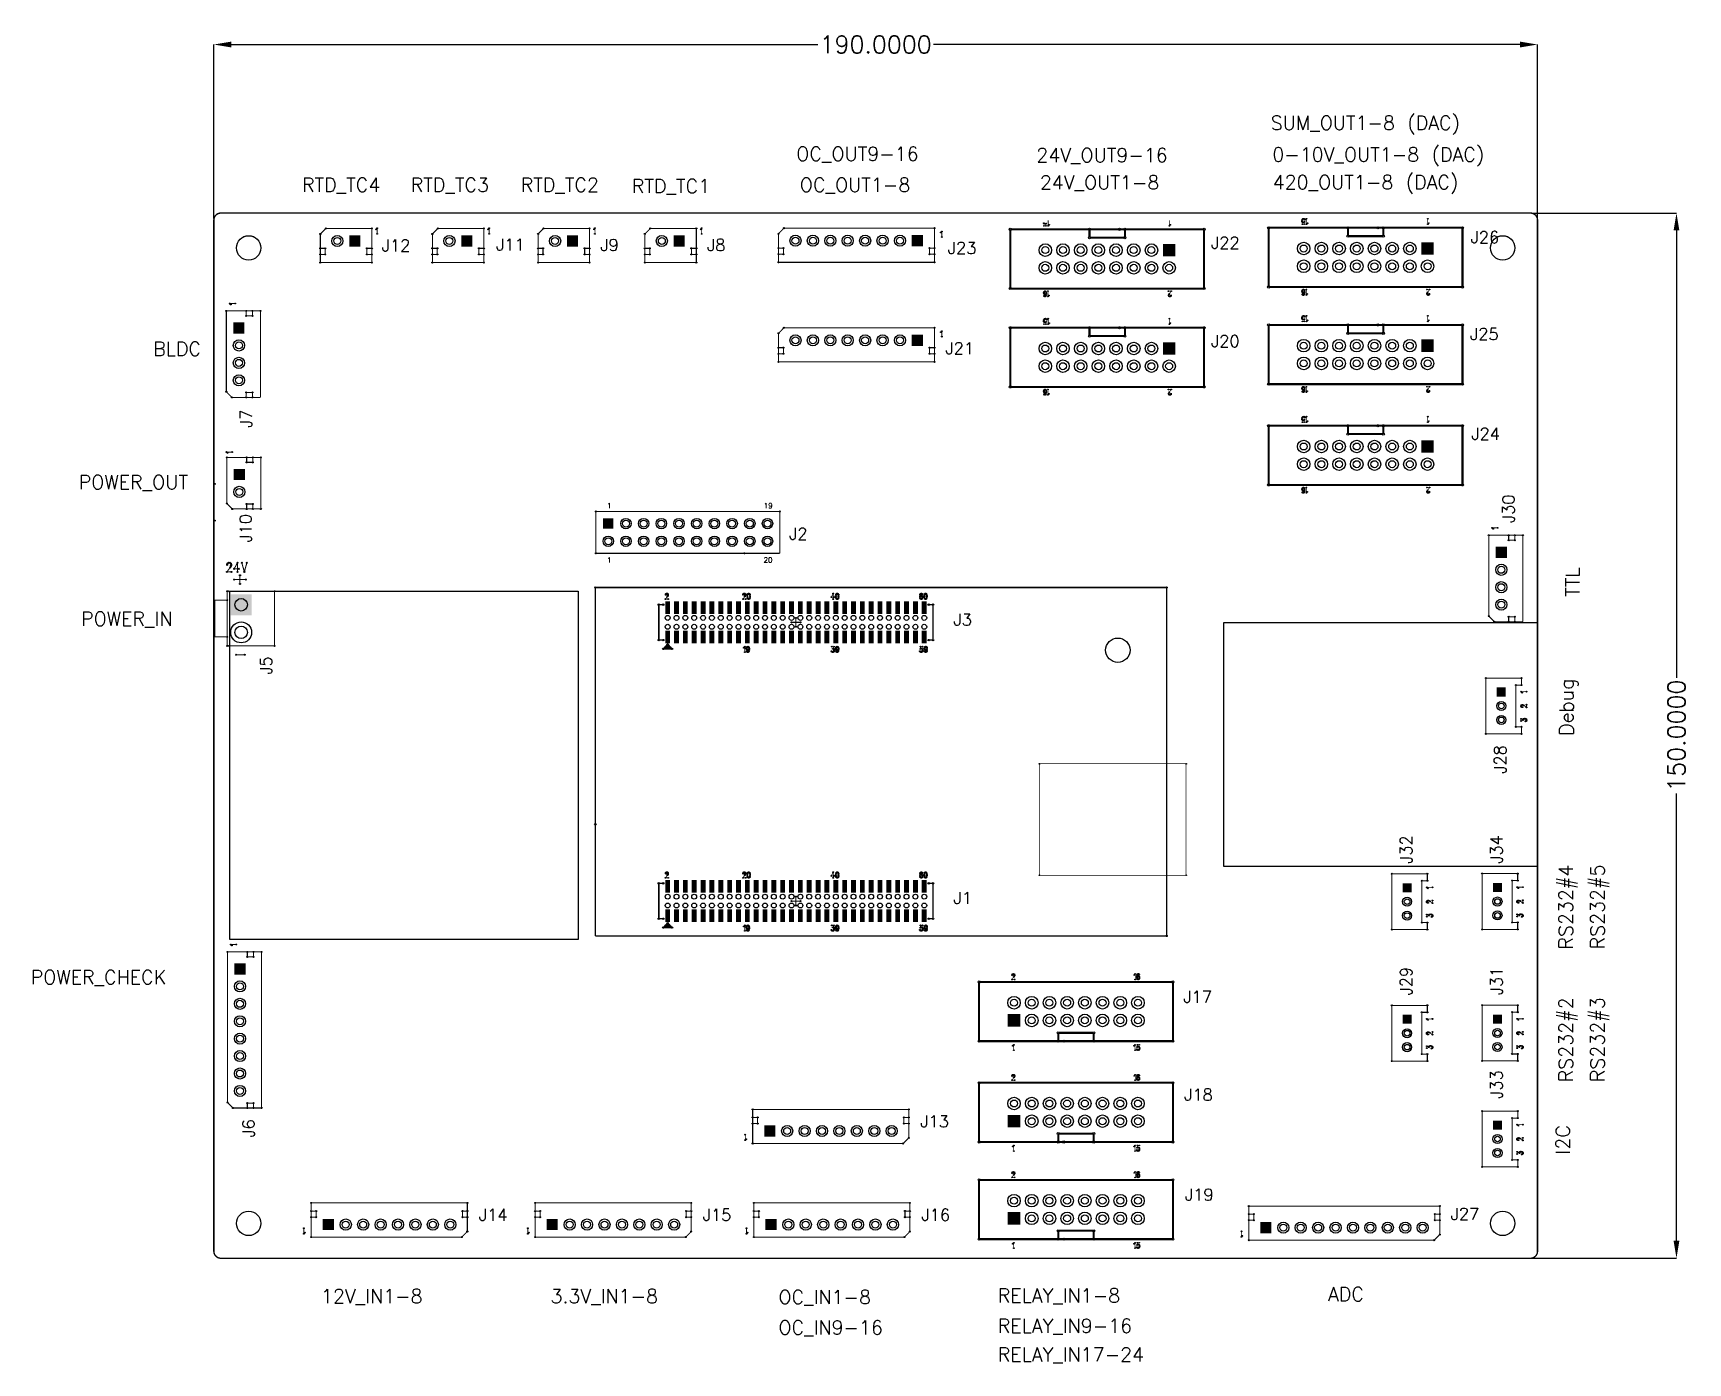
# Model space of a CAD drawing. Header units: millimetres. Extents: x 11 to 248, y 11 to 202.
import ezdxf

# ---------------------------------------------------------------- set-up
doc = ezdxf.new("R2010")
doc.units = ezdxf.units.MM
doc.layers.add('01_ASYC_GBR', color=7, linetype='Continuous')
doc.layers.add('12_DRL_GB', color=13, linetype='Continuous')
doc.layers.add('DIMENSION', color=3, linetype='Continuous', lineweight=25)
doc.styles.get("Standard").update_dxf_attribs({"font": 'txt.shx'})
doc.dimstyles.get("Standard").update_dxf_attribs({"dimscale": 100, "dimtxt": 2.5, "dimasz": 2.5, "dimexe": 0, "dimexo": 0.5, "dimgap": 1, "dimtad": 0, "dimtoh": 1, "dimdec": 4, "dimzin": 0, "dimdsep": 46, "dimtxsty": 'Standard', "dimcen": 2.5, "dimadec": 0, "dimazin": 0, "dimtfac": 1, "dimtdec": 4, "dimtofl": 0, "dimtmove": 0, "dimatfit": 3, "dimfxl": 1, "dimtolj": 1, "dimtzin": 0, "dimarcsym": 0})

msp = doc.modelspace()

# ---------------------------------------------------------------- texts
at = {"lineweight": 15}
for s, p in [('SUM_OUT1-8 (DAC)', (188.269542, 187.928812)), ('OC_OUT9-16', (120.160412, 183.480986)), ('24V_OUT9-16', (154.62389, 183.308812)), ('0-10V_OUT1-8 (DAC)', (188.499107, 183.394899)), ('RTD_TC4', (49.217586, 179.051095)), ('RTD_TC3', (64.828021, 179.051095)), ('RTD_TC2', (80.610629, 179.051095)), ('RTD_TC1', (96.565412, 178.878921)), ('OC_OUT1-8', (120.676934, 179.061856)), ('24V_OUT1-8', (155.140412, 179.406204)), ('420_OUT1-8 (DAC)', (188.556499, 179.434899)), ('BLDC', (27.865544, 155.508394)), ('POWER_OUT', (17.164635, 136.365531)), ('POWER_IN', (17.508983, 116.74872)), ('POWER_CHECK', (10.277678, 65.343792)), ('12V_IN1-8', (51.950847, 19.549899)), ('3.3V_IN1-8', (84.893456, 19.549899)), ('OC_IN1-8', (117.606499, 19.435117)), ('RELAY_IN1-8', (149.085629, 19.664682)), ('ADC', (196.498218, 19.837913)), ('OC_IN9-16', (117.606499, 15.073378)), ('RELAY_IN9-16', (149.085629, 15.302943)), ('RELAY_IN17-24', (149.085629, 11.170769))]:
    msp.add_text(s, height=2, dxfattribs=at).set_placement(p)
at = {"lineweight": 30}
for s, height, p in [('J12', 1.705563, (60.674362, 170.500194)), ('J11', 1.705563, (77.101029, 170.614976)), ('J9', 1.705563, (92.054652, 170.557585)), ('J8', 1.705563, (107.371753, 170.557585)), ('J23', 1.705563, (141.930176, 170.131876)), ('J22', 1.705563, (179.71057, 170.8836)), ('J26', 1.705563, (216.969153, 171.67642)), ('J25', 1.705563, (216.892632, 157.787725)), ('J21', 1.705563, (141.585828, 155.726659)), ('J20', 1.705563, (179.71057, 156.765339)), ('J24', 1.705563, (217.083936, 143.459029)), ('1', 0.75, (93.01312, 133.633848)), ('19', 0.75, (115.493506, 133.633848)), ('J2', 1.705563, (119.149412, 129.105382)), ('1', 0.75, (92.996115, 125.82863)), ('20', 0.75, (115.476502, 125.82863)), ('J3', 1.705563, (142.748424, 116.795442)), ('J1', 1.705563, (142.748424, 76.851094)), ('J17', 1.705563, (175.743396, 62.678406)), ('J18', 1.705563, (175.858178, 48.617537)), ('J13', 1.705563, (137.977349, 44.796442)), ('J19', 1.705563, (175.972961, 34.269711)), ('J14', 1.705563, (74.617349, 31.366876)), ('J15', 1.705563, (106.75648, 31.366876)), ('J16', 1.705563, (138.149523, 31.366876)), ('J27', 1.705563, (214.109383, 31.498686))]:
    msp.add_text(s, height=height, dxfattribs=at).set_placement(p)
for s, p in [('J7', (42.041325, 145.152218)), ('J30', (223.248475, 131.512218)), ('J10', (41.981591, 128.720386)), ('J5', (44.905334, 109.755558)), ('J28', (222.072388, 95.533849)), ('J32', (208.55554, 82.597581)), ('J34', (221.525975, 82.61961)), ('J29', (208.55554, 63.715841)), ('J31', (221.525975, 63.73787)), ('J33', (221.528815, 48.87965)), ('J6', (42.395496, 43.314331))]:
    msp.add_text(s, height=1.705563, rotation=90, dxfattribs=at).set_placement(p)
at = {"lineweight": 15}
for s, p in [('TTL', (232.610303, 120.948631)), ('Debug', (231.730303, 100.986023)), ('RS232#4', (231.64302, 70.315841)), ('RS232#5', (236.176933, 70.33787)), ('RS232#2', (231.64302, 51.261928)), ('RS232#3', (236.176933, 51.283957)), ('I2C', (231.18673, 40.902259))]:
    msp.add_text(s, height=2, rotation=90, dxfattribs=at).set_placement(p)

# ---------------------------------------------------------------- blocks, each defined once
blk = doc.blocks.new('ROUND_20')
blk.add_circle((0, 0), 0.35)
blk = doc.blocks.new('RECTANGLE_45')
blk.add_solid([(0.35, 0.9), (0.35, -0.9), (-0.35, 0.9), (-0.35, -0.9)])
blk = doc.blocks.new('ROUND_12')
blk.add_circle((0, 0), 0.1)
blk = doc.blocks.new('ROUND_13')
blk.add_circle((0, 0), 0.05)
blk = doc.blocks.new('ROUND_36')
blk.add_circle((0, 0), 0.06)
blk = doc.blocks.new('ROUND_37')
blk.add_circle((0, 0), 0.075)
blk = doc.blocks.new('ROUND_26')
blk.add_circle((0, 0), 1.5)
blk = doc.blocks.new('SQUARE_98')
blk.add_solid([(1.5, 1.5), (1.5, -1.5), (-1.5, 1.5), (-1.5, -1.5)])
blk = doc.blocks.new('ROUND_170')
blk.add_circle((0, 0), 0.9)
blk = doc.blocks.new('ROUND_38')
blk.add_circle((0, 0), 0.8)
blk = doc.blocks.new('SQUARE_40')
blk.add_solid([(0.8, 0.8), (0.8, -0.8), (-0.8, 0.8), (-0.8, -0.8)])
blk = doc.blocks.new('ROUND_167')
blk.add_circle((0, 0), 0.5)
blk = doc.blocks.new('SQUARE_34')
blk.add_solid([(0.9, 0.9), (0.9, -0.9), (-0.9, 0.9), (-0.9, -0.9)])
blk = doc.blocks.new('ROUND_35')
blk.add_circle((0, 0), 0.9)
blk = doc.blocks.new('ROUND_11')
blk.add_circle((0, 0), 0.15)
blk = doc.blocks.new('ROUND_25')
blk.add_circle((0, 0), 0.65)
blk = doc.blocks.new('SQUARE_41')
blk.add_solid([(0.65, 0.65), (0.65, -0.65), (-0.65, 0.65), (-0.65, -0.65)])
blk = doc.blocks.new('ROUND_166')
blk.add_circle((0, 0), 0.4)
blk = doc.blocks.new('ROUND_61')
blk.add_circle((0, 0), 1.75)
blk = doc.blocks.new('ROUND_173')
blk.add_circle((0, 0), 1.75)
blk = doc.blocks.new('ROUND_5')
blk.add_circle((0, 0), 0.75)
blk = doc.blocks.new('SQUARE_33')
blk.add_solid([(0.75, 0.75), (0.75, -0.75), (-0.75, 0.75), (-0.75, -0.75)])
blk = doc.blocks.new('*D51')
at = {"layer": 'Defpoints', "color": 0}
for p in [(226.565847, 200.185162), (36.565889, 174.702543), (226.565847, 174.702543)]:
    blk.add_point(p, dxfattribs=at)
at = {"layer": 'DIMENSION', "color": 0, "lineweight": -2}
for p, q in [((36.565889, 175.202543), (36.565889, 200.185162)), ((39.065889, 200.185162), (123.274201, 200.185162)), ((224.065847, 200.185162), (139.857535, 200.185162)), ((226.565847, 175.202543), (226.565847, 200.185162))]:
    blk.add_line(p, q, dxfattribs=at)
at = {"layer": 'DIMENSION', "color": 0}
for points in [[(39.065889, 200.601829), (39.065889, 199.768495), (36.565889, 200.185162)], [(224.065847, 199.768495), (224.065847, 200.601829), (226.565847, 200.185162)]]:
    blk.add_solid(points, dxfattribs=at)
at = {"layer": 'DIMENSION', "color": 0, "insert": (131.565868, 200.185162), "char_height": 2.5, "attachment_point": 5}
blk.add_mtext('\\A1;190.0000', dxfattribs=at)
blk = doc.blocks.new('*D58')
at = {"layer": 'Defpoints', "color": 0}
for p in [(225.189847, 175.998543), (225.189847, 25.998543), (246.512145, 25.998543)]:
    blk.add_point(p, dxfattribs=at)
at = {"layer": 'DIMENSION', "color": 0, "lineweight": -2}
for p, q in [((225.689847, 175.998543), (246.512145, 175.998543)), ((246.512145, 173.498543), (246.512145, 109.29021)), ((246.512145, 28.498543), (246.512145, 92.706876)), ((225.689847, 25.998543), (246.512145, 25.998543))]:
    blk.add_line(p, q, dxfattribs=at)
at = {"layer": 'DIMENSION', "color": 0}
for points in [[(246.928812, 173.498543), (246.095478, 173.498543), (246.512145, 175.998543)], [(246.095478, 28.498543), (246.928812, 28.498543), (246.512145, 25.998543)]]:
    blk.add_solid(points, dxfattribs=at)
at = {"layer": 'DIMENSION', "color": 0, "insert": (246.512145, 100.998543), "char_height": 2.5, "attachment_point": 5, "rotation": 90}
blk.add_mtext('\\A1;150.0000', dxfattribs=at)

# ---------------------------------------------------------------- dimensions: what is measured, and where the dimension line sits
at = {"layer": 'DIMENSION'}
for base, p1, p2, angle, picture, middle in [((226.565847, 200.185162), (36.565889, 174.702543), (226.565847, 174.702543), 180, '*D51', (131.565868, 200.185162)), ((246.512145, 25.998543), (225.189847, 175.998543), (225.189847, 25.998543), 90, '*D58', (246.512145, 100.998543))]:
    dim = msp.add_linear_dim(base=base, p1=p1, p2=p2, angle=angle, dimstyle='Standard', override={"dimscale": 1, "dimlfac": 1, "dimtxsty": 'Standard', "dimsah": 1, "dimtolj": 1}, dxfattribs=at)
    dim.commit()
    dim.dimension.update_dxf_attribs({"geometry": picture, "text_midpoint": middle, "dimtype": 160})

# ---------------------------------------------------------------- linework, layer by layer
at = {"color": 1}
for points in [[(38.845386, 121.744548), (88.845386, 121.744548), (88.845386, 71.744548), (38.845386, 71.744548)], [(181.555525, 82.236179), (181.555525, 117.236179), (226.555525, 117.236179), (226.555525, 82.236179)]]:
    msp.add_lwpolyline(points, close=True, dxfattribs=at)
at = {"layer": '01_ASYC_GBR', "const_width": 0.2}
for points in [[(37.565889, 175.998543, 0.414214), (36.565889, 174.998543)], [(226.565847, 174.998543, 0.414214), (225.565847, 175.998543)], [(36.565889, 26.998543, 0.414214), (37.565889, 25.998543)], [(225.565847, 25.998543, 0.414214), (226.565847, 26.998543)]]:
    msp.add_lwpolyline(points, format="xyb", dxfattribs=at)
at = {"layer": '01_ASYC_GBR'}
for points, const_width in [([(225.565847, 175.998543), (37.565889, 175.998543)], 0.2), ([(36.565889, 174.998543), (36.565889, 26.998543)], 0.2), ([(51.849105, 172.995707), (52.649105, 173.795707)], 0.15), ([(52.649105, 173.795707), (59.249105, 173.795707)], 0.15), ([(59.249105, 173.795707), (59.249105, 168.895707)], 0.15), ([(59.876375, 173.664457), (59.930925, 173.701957)], 0.12), ([(59.930925, 173.701957), (60.012745, 173.814457)], 0.12), ([(60.012745, 173.814457), (60.012745, 173.026957)], 0.12), ([(67.931423, 172.995707), (68.731423, 173.795707)], 0.15), ([(68.731423, 173.795707), (75.331423, 173.795707)], 0.15), ([(75.331423, 173.795707), (75.331423, 168.895707)], 0.15), ([(75.958693, 173.664457), (76.013243, 173.701957)], 0.12), ([(76.013243, 173.701957), (76.095063, 173.814457)], 0.12), ([(76.095063, 173.814457), (76.095063, 173.026957)], 0.12), ([(83.101858, 172.995707), (83.901858, 173.795707)], 0.15), ([(83.901858, 173.795707), (90.501858, 173.795707)], 0.15), ([(90.501858, 173.795707), (90.501858, 168.895707)], 0.15), ([(91.129128, 173.664457), (91.183678, 173.701957)], 0.12), ([(91.183678, 173.701957), (91.265498, 173.814457)], 0.12), ([(91.265498, 173.814457), (91.265498, 173.026957)], 0.12), ([(98.41896, 172.995707), (99.21896, 173.795707)], 0.15), ([(99.21896, 173.795707), (105.81896, 173.795707)], 0.15), ([(105.81896, 173.795707), (105.81896, 168.895707)], 0.15), ([(106.44623, 173.664457), (106.50078, 173.701957)], 0.12), ([(106.50078, 173.701957), (106.5826, 173.814457)], 0.12), ([(106.5826, 173.814457), (106.5826, 173.026957)], 0.12), ([(117.60466, 173.030331), (118.40466, 173.830331)], 0.15), ([(118.40466, 173.830331), (140.00466, 173.830331)], 0.15), ([(140.00466, 173.830331), (140.00466, 168.930331)], 0.15), ([(140.98648, 173.236581), (141.0683, 173.349081)], 0.12), ([(141.0683, 173.349081), (141.0683, 172.561581)], 0.12), ([(178.709797, 173.661709), (150.889797, 173.661709)], 0.3), ([(150.889797, 173.661709), (150.889797, 165.161709)], 0.3), ([(155.696157, 174.547959), (155.668887, 174.660459)], 0.1), ([(155.750707, 174.472959), (155.696157, 174.547959)], 0.1), ([(155.723437, 174.172959), (155.996157, 174.172959)], 0.1), ([(155.832527, 174.435459), (155.750707, 174.472959)], 0.1), ([(155.914347, 174.435459), (155.832527, 174.435459)], 0.1), ([(155.996157, 174.472959), (155.914347, 174.435459)], 0.1), ([(155.996157, 174.172959), (156.023437, 174.510459)], 0.1), ([(156.023437, 174.510459), (155.996157, 174.472959)], 0.1), ([(156.323437, 174.172959), (156.323437, 174.960459)], 0.1), ([(156.405247, 174.285459), (156.323437, 174.172959)], 0.1), ([(156.459797, 174.322959), (156.405247, 174.285459)], 0.1), ([(162.259797, 173.661709), (162.259797, 172.461709)], 0.3), ([(167.339797, 173.661709), (166.559797, 173.661709)], 0.3), ([(167.339797, 172.461709), (167.339797, 173.661709)], 0.3), ([(173.726157, 174.172959), (173.726157, 174.960459)], 0.1), ([(173.807977, 174.285459), (173.726157, 174.172959)], 0.1), ([(173.862527, 174.322959), (173.807977, 174.285459)], 0.1), ([(178.709797, 165.161709), (178.709797, 173.661709)], 0.3), ([(215.799926, 173.886994), (187.979926, 173.886994)], 0.3), ([(187.979926, 173.886994), (187.979926, 165.386994)], 0.3), ([(192.759016, 174.885744), (192.786286, 174.960744)], 0.1), ([(192.786286, 174.773244), (192.759016, 174.885744)], 0.1), ([(192.786286, 174.960744), (192.813566, 175.073244)], 0.1), ([(192.840836, 174.698244), (192.786286, 174.773244)], 0.1), ([(192.813566, 175.073244), (192.868106, 175.148244)], 0.1), ([(192.813566, 174.398244), (193.086286, 174.398244)], 0.1), ([(192.922656, 174.660744), (192.840836, 174.698244)], 0.1), ([(192.868106, 175.148244), (192.949926, 175.185744)], 0.1), ([(193.004476, 174.660744), (192.922656, 174.660744)], 0.1), ([(192.949926, 175.185744), (193.031746, 175.185744)], 0.1), ([(193.086286, 174.698244), (193.004476, 174.660744)], 0.1), ([(193.031746, 175.185744), (193.113566, 175.148244)], 0.1), ([(193.086286, 174.398244), (193.113566, 174.735744)], 0.1), ([(193.113566, 174.735744), (193.086286, 174.698244)], 0.1), ([(193.113566, 175.148244), (193.140836, 175.110744)], 0.1), ([(193.140836, 175.110744), (193.168106, 175.035744)], 0.1), ([(193.413566, 174.398244), (193.413566, 175.185744)], 0.1), ([(193.495376, 174.510744), (193.413566, 174.398244)], 0.1), ([(193.549926, 174.548244), (193.495376, 174.510744)], 0.1), ([(199.349926, 173.886994), (199.349926, 172.686994)], 0.3), ([(204.429926, 173.886994), (203.649926, 173.886994)], 0.3), ([(204.429926, 172.686994), (204.429926, 173.886994)], 0.3), ([(210.816286, 174.398244), (210.816286, 175.185744)], 0.1), ([(210.898106, 174.510744), (210.816286, 174.398244)], 0.1), ([(210.952656, 174.548244), (210.898106, 174.510744)], 0.1), ([(215.799926, 165.386994), (215.799926, 173.886994)], 0.3), ([(226.565847, 26.998543), (226.565847, 174.998543)], 0.2), ([(51.849105, 168.895707), (51.849105, 172.995707)], 0.15), ([(67.931423, 168.895707), (67.931423, 172.995707)], 0.15), ([(83.101858, 168.895707), (83.101858, 172.995707)], 0.15), ([(98.41896, 168.895707), (98.41896, 172.995707)], 0.15), ([(117.60466, 168.930331), (117.60466, 173.030331)], 0.15), ([(117.60466, 170.970331), (118.31466, 170.970331)], 0.15), ([(117.60466, 170.090331), (117.60466, 170.970331)], 0.15), ([(118.31466, 170.970331), (118.31466, 170.090331)], 0.15), ([(139.29466, 170.970331), (140.00466, 170.970331)], 0.15), ([(139.29466, 170.090331), (139.29466, 170.970331)], 0.15), ([(140.00466, 170.970331), (140.00466, 170.090331)], 0.15), ([(140.93193, 173.199081), (140.98648, 173.236581)], 0.12), ([(162.259797, 172.461709), (167.339797, 172.461709)], 0.3), ([(199.349926, 172.686994), (204.429926, 172.686994)], 0.3), ([(51.849105, 170.935707), (52.559105, 170.935707)], 0.15), ([(51.849105, 170.055707), (51.849105, 170.935707)], 0.15), ([(52.559105, 170.055707), (51.849105, 170.055707)], 0.15), ([(59.249105, 168.895707), (51.849105, 168.895707)], 0.15), ([(52.559105, 170.935707), (52.559105, 170.055707)], 0.15), ([(58.539105, 170.935707), (59.249105, 170.935707)], 0.15), ([(58.539105, 170.055707), (58.539105, 170.935707)], 0.15), ([(59.249105, 170.055707), (58.539105, 170.055707)], 0.15), ([(59.249105, 170.935707), (59.249105, 170.055707)], 0.15), ([(67.931423, 170.935707), (68.641423, 170.935707)], 0.15), ([(67.931423, 170.055707), (67.931423, 170.935707)], 0.15), ([(68.641423, 170.055707), (67.931423, 170.055707)], 0.15), ([(75.331423, 168.895707), (67.931423, 168.895707)], 0.15), ([(68.641423, 170.935707), (68.641423, 170.055707)], 0.15), ([(74.621423, 170.935707), (75.331423, 170.935707)], 0.15), ([(74.621423, 170.055707), (74.621423, 170.935707)], 0.15), ([(75.331423, 170.055707), (74.621423, 170.055707)], 0.15), ([(75.331423, 170.935707), (75.331423, 170.055707)], 0.15), ([(83.101858, 170.935707), (83.811858, 170.935707)], 0.15), ([(83.101858, 170.055707), (83.101858, 170.935707)], 0.15), ([(83.811858, 170.055707), (83.101858, 170.055707)], 0.15), ([(90.501858, 168.895707), (83.101858, 168.895707)], 0.15), ([(83.811858, 170.935707), (83.811858, 170.055707)], 0.15), ([(89.791858, 170.935707), (90.501858, 170.935707)], 0.15), ([(89.791858, 170.055707), (89.791858, 170.935707)], 0.15), ([(90.501858, 170.055707), (89.791858, 170.055707)], 0.15), ([(90.501858, 170.935707), (90.501858, 170.055707)], 0.15), ([(98.41896, 170.935707), (99.12896, 170.935707)], 0.15), ([(98.41896, 170.055707), (98.41896, 170.935707)], 0.15), ([(99.12896, 170.055707), (98.41896, 170.055707)], 0.15), ([(105.81896, 168.895707), (98.41896, 168.895707)], 0.15), ([(99.12896, 170.935707), (99.12896, 170.055707)], 0.15), ([(105.10896, 170.935707), (105.81896, 170.935707)], 0.15), ([(105.10896, 170.055707), (105.10896, 170.935707)], 0.15), ([(105.81896, 170.055707), (105.10896, 170.055707)], 0.15), ([(105.81896, 170.935707), (105.81896, 170.055707)], 0.15), ([(118.31466, 170.090331), (117.60466, 170.090331)], 0.15), ([(140.00466, 168.930331), (117.60466, 168.930331)], 0.15), ([(140.00466, 170.090331), (139.29466, 170.090331)], 0.15), ([(150.889797, 165.161709), (178.709797, 165.161709)], 0.3), ([(155.723437, 164.687959), (155.696157, 164.575459)], 0.1), ([(155.696157, 164.575459), (155.696157, 164.537959)], 0.1), ([(155.696157, 164.537959), (155.723437, 164.425459)], 0.1), ([(155.777977, 164.762959), (155.723437, 164.687959)], 0.1), ([(155.723437, 164.425459), (155.777977, 164.350459)], 0.1), ([(155.723437, 164.125459), (155.750707, 164.050459)], 0.1), ([(155.750707, 164.050459), (155.832527, 164.012959)], 0.1), ([(155.859797, 164.800459), (155.777977, 164.762959)], 0.1), ([(155.777977, 164.350459), (155.859797, 164.312959)], 0.1), ([(155.832527, 164.012959), (155.887067, 164.012959)], 0.1), ([(155.887067, 164.800459), (155.859797, 164.800459)], 0.1), ([(155.859797, 164.312959), (155.887067, 164.312959)], 0.1), ([(155.968887, 164.762959), (155.887067, 164.800459)], 0.1), ([(155.887067, 164.312959), (155.968887, 164.350459)], 0.1), ([(155.887067, 164.012959), (155.968887, 164.050459)], 0.1), ([(156.023437, 164.687959), (155.968887, 164.762959)], 0.1), ([(155.968887, 164.350459), (156.023437, 164.425459)], 0.1), ([(155.968887, 164.050459), (156.023437, 164.162959)], 0.1), ([(156.050707, 164.537959), (156.023437, 164.687959)], 0.1), ([(156.023437, 164.425459), (156.050707, 164.537959)], 0.1), ([(156.023437, 164.162959), (156.050707, 164.350459)], 0.1), ([(156.050707, 164.350459), (156.050707, 164.537959)], 0.1), ([(156.296157, 164.012959), (156.296157, 164.800459)], 0.1), ([(156.377977, 164.125459), (156.296157, 164.012959)], 0.1), ([(156.432527, 164.162959), (156.377977, 164.125459)], 0.1), ([(173.985247, 164.800459), (173.603437, 164.800459)], 0.1), ([(173.630707, 164.237959), (173.657977, 164.312959)], 0.1), ([(173.630707, 164.162959), (173.630707, 164.237959)], 0.1), ([(173.657977, 164.087959), (173.630707, 164.162959)], 0.1), ([(173.657977, 164.312959), (173.712527, 164.425459)], 0.1), ([(173.685247, 164.050459), (173.657977, 164.087959)], 0.1), ([(173.739797, 164.012959), (173.685247, 164.050459)], 0.1), ([(173.712527, 164.425459), (173.985247, 164.800459)], 0.1), ([(173.848887, 164.012959), (173.739797, 164.012959)], 0.1), ([(173.903437, 164.050459), (173.848887, 164.012959)], 0.1), ([(173.930707, 164.087959), (173.903437, 164.050459)], 0.1), ([(173.957977, 164.162959), (173.930707, 164.087959)], 0.1), ([(173.957977, 164.200459), (173.957977, 164.162959)], 0.1), ([(187.979926, 165.386994), (215.799926, 165.386994)], 0.3), ([(192.813566, 164.913244), (192.786286, 164.800744)], 0.1), ([(192.786286, 164.800744), (192.786286, 164.763244)], 0.1), ([(192.786286, 164.763244), (192.813566, 164.650744)], 0.1), ([(192.868106, 164.988244), (192.813566, 164.913244)], 0.1), ([(192.813566, 164.650744), (192.868106, 164.575744)], 0.1), ([(192.813566, 164.350744), (192.840836, 164.275744)], 0.1), ([(192.840836, 164.275744), (192.922656, 164.238244)], 0.1), ([(192.949926, 165.025744), (192.868106, 164.988244)], 0.1), ([(192.868106, 164.575744), (192.949926, 164.538244)], 0.1), ([(192.922656, 164.238244), (192.977196, 164.238244)], 0.1), ([(192.977196, 165.025744), (192.949926, 165.025744)], 0.1), ([(192.949926, 164.538244), (192.977196, 164.538244)], 0.1), ([(193.059016, 164.988244), (192.977196, 165.025744)], 0.1), ([(192.977196, 164.538244), (193.059016, 164.575744)], 0.1), ([(192.977196, 164.238244), (193.059016, 164.275744)], 0.1), ([(193.113566, 164.913244), (193.059016, 164.988244)], 0.1), ([(193.059016, 164.575744), (193.113566, 164.650744)], 0.1), ([(193.059016, 164.275744), (193.113566, 164.388244)], 0.1), ([(193.140836, 164.763244), (193.113566, 164.913244)], 0.1), ([(193.113566, 164.650744), (193.140836, 164.763244)], 0.1), ([(193.113566, 164.388244), (193.140836, 164.575744)], 0.1), ([(193.140836, 164.575744), (193.140836, 164.763244)], 0.1), ([(193.386286, 164.238244), (193.386286, 165.025744)], 0.1), ([(193.468106, 164.350744), (193.386286, 164.238244)], 0.1), ([(193.522656, 164.388244), (193.468106, 164.350744)], 0.1), ([(211.075376, 165.025744), (210.693566, 165.025744)], 0.1), ([(210.720836, 164.463244), (210.748106, 164.538244)], 0.1), ([(210.720836, 164.388244), (210.720836, 164.463244)], 0.1), ([(210.748106, 164.313244), (210.720836, 164.388244)], 0.1), ([(210.748106, 164.538244), (210.802656, 164.650744)], 0.1), ([(210.775376, 164.275744), (210.748106, 164.313244)], 0.1), ([(210.829926, 164.238244), (210.775376, 164.275744)], 0.1), ([(210.802656, 164.650744), (211.075376, 165.025744)], 0.1), ([(210.939016, 164.238244), (210.829926, 164.238244)], 0.1), ([(210.993566, 164.275744), (210.939016, 164.238244)], 0.1), ([(211.020836, 164.313244), (210.993566, 164.275744)], 0.1), ([(211.048106, 164.388244), (211.020836, 164.313244)], 0.1), ([(211.048106, 164.425744), (211.048106, 164.388244)], 0.1), ([(38.359457, 150.348667), (38.359457, 161.948667)], 0.15), ([(38.359457, 161.948667), (43.259457, 161.948667)], 0.15), ([(38.953207, 162.930487), (38.840707, 163.012307)], 0.12), ([(38.840707, 163.012307), (39.628207, 163.012307)], 0.12), ([(38.990707, 162.875937), (38.953207, 162.930487)], 0.12), ([(41.219457, 161.238667), (41.219457, 161.948667)], 0.15), ([(41.219457, 161.948667), (42.099457, 161.948667)], 0.15), ([(42.099457, 161.948667), (42.099457, 161.238667)], 0.15), ([(43.259457, 161.948667), (43.259457, 149.548667)], 0.15), ([(42.099457, 161.238667), (41.219457, 161.238667)], 0.15), ([(117.60466, 158.739896), (118.40466, 159.539896)], 0.15), ([(118.40466, 159.539896), (140.00466, 159.539896)], 0.15), ([(140.00466, 159.539896), (140.00466, 154.639896)], 0.15), ([(178.709797, 159.543449), (150.889797, 159.543449)], 0.3), ([(150.889797, 159.543449), (150.889797, 151.043449)], 0.3), ([(155.668887, 160.542199), (155.696157, 160.617199)], 0.1), ([(155.696157, 160.429699), (155.668887, 160.542199)], 0.1), ([(155.696157, 160.617199), (155.723437, 160.729699)], 0.1), ([(155.750707, 160.354699), (155.696157, 160.429699)], 0.1), ([(155.723437, 160.729699), (155.777977, 160.804699)], 0.1), ([(155.723437, 160.054699), (155.996157, 160.054699)], 0.1), ([(155.832527, 160.317199), (155.750707, 160.354699)], 0.1), ([(155.777977, 160.804699), (155.859797, 160.842199)], 0.1), ([(155.914347, 160.317199), (155.832527, 160.317199)], 0.1), ([(155.859797, 160.842199), (155.941617, 160.842199)], 0.1), ([(155.996157, 160.354699), (155.914347, 160.317199)], 0.1), ([(155.941617, 160.842199), (156.023437, 160.804699)], 0.1), ([(155.996157, 160.054699), (156.023437, 160.392199)], 0.1), ([(156.023437, 160.392199), (155.996157, 160.354699)], 0.1), ([(156.023437, 160.804699), (156.050707, 160.767199)], 0.1), ([(156.050707, 160.767199), (156.077977, 160.692199)], 0.1), ([(156.323437, 160.054699), (156.323437, 160.842199)], 0.1), ([(156.405247, 160.167199), (156.323437, 160.054699)], 0.1), ([(156.459797, 160.204699), (156.405247, 160.167199)], 0.1), ([(162.259797, 159.543449), (162.259797, 158.343449)], 0.3), ([(167.339797, 159.543449), (166.559797, 159.543449)], 0.3), ([(167.339797, 158.343449), (167.339797, 159.543449)], 0.3), ([(173.726157, 160.054699), (173.726157, 160.842199)], 0.1), ([(173.807977, 160.167199), (173.726157, 160.054699)], 0.1), ([(173.862527, 160.204699), (173.807977, 160.167199)], 0.1), ([(178.709797, 151.043449), (178.709797, 159.543449)], 0.3), ([(215.799926, 159.940907), (187.979926, 159.940907)], 0.3), ([(187.979926, 159.940907), (187.979926, 151.440907)], 0.3), ([(192.759016, 160.939657), (192.786286, 161.014657)], 0.1), ([(192.786286, 160.827157), (192.759016, 160.939657)], 0.1), ([(192.786286, 161.014657), (192.813566, 161.127157)], 0.1), ([(192.840836, 160.752157), (192.786286, 160.827157)], 0.1), ([(192.813566, 161.127157), (192.868106, 161.202157)], 0.1), ([(192.813566, 160.452157), (193.086286, 160.452157)], 0.1), ([(192.922656, 160.714657), (192.840836, 160.752157)], 0.1), ([(192.868106, 161.202157), (192.949926, 161.239657)], 0.1), ([(193.004476, 160.714657), (192.922656, 160.714657)], 0.1), ([(192.949926, 161.239657), (193.031746, 161.239657)], 0.1), ([(193.086286, 160.752157), (193.004476, 160.714657)], 0.1), ([(193.031746, 161.239657), (193.113566, 161.202157)], 0.1), ([(193.086286, 160.452157), (193.113566, 160.789657)], 0.1), ([(193.113566, 160.789657), (193.086286, 160.752157)], 0.1), ([(193.113566, 161.202157), (193.140836, 161.164657)], 0.1), ([(193.140836, 161.164657), (193.168106, 161.089657)], 0.1), ([(193.413566, 160.452157), (193.413566, 161.239657)], 0.1), ([(193.495376, 160.564657), (193.413566, 160.452157)], 0.1), ([(193.549926, 160.602157), (193.495376, 160.564657)], 0.1), ([(199.349926, 159.940907), (199.349926, 158.740907)], 0.3), ([(204.429926, 159.940907), (203.649926, 159.940907)], 0.3), ([(204.429926, 158.740907), (204.429926, 159.940907)], 0.3), ([(210.816286, 160.452157), (210.816286, 161.239657)], 0.1), ([(210.898106, 160.564657), (210.816286, 160.452157)], 0.1), ([(210.952656, 160.602157), (210.898106, 160.564657)], 0.1), ([(215.799926, 151.440907), (215.799926, 159.940907)], 0.3), ([(117.60466, 154.639896), (117.60466, 158.739896)], 0.15), ([(140.93193, 158.908646), (140.98648, 158.946146)], 0.12), ([(140.98648, 158.946146), (141.0683, 159.058646)], 0.12), ([(141.0683, 159.058646), (141.0683, 158.271146)], 0.12), ([(162.259797, 158.343449), (167.339797, 158.343449)], 0.3), ([(199.349926, 158.740907), (204.429926, 158.740907)], 0.3), ([(117.60466, 156.679896), (118.31466, 156.679896)], 0.15), ([(117.60466, 155.799896), (117.60466, 156.679896)], 0.15), ([(118.31466, 155.799896), (117.60466, 155.799896)], 0.15), ([(140.00466, 154.639896), (117.60466, 154.639896)], 0.15), ([(118.31466, 156.679896), (118.31466, 155.799896)], 0.15), ([(139.29466, 156.679896), (140.00466, 156.679896)], 0.15), ([(139.29466, 155.799896), (139.29466, 156.679896)], 0.15), ([(140.00466, 155.799896), (139.29466, 155.799896)], 0.15), ([(140.00466, 156.679896), (140.00466, 155.799896)], 0.15), ([(39.159457, 149.548667), (38.359457, 150.348667)], 0.15), ([(41.219457, 149.548667), (41.219457, 150.258667)], 0.15), ([(41.219457, 150.258667), (42.099457, 150.258667)], 0.15), ([(42.099457, 150.258667), (42.099457, 149.548667)], 0.15), ([(150.889797, 151.043449), (178.709797, 151.043449)], 0.3), ([(155.723437, 150.569699), (155.696157, 150.457199)], 0.1), ([(155.696157, 150.457199), (155.696157, 150.419699)], 0.1), ([(155.696157, 150.419699), (155.723437, 150.307199)], 0.1), ([(155.777977, 150.644699), (155.723437, 150.569699)], 0.1), ([(155.723437, 150.307199), (155.777977, 150.232199)], 0.1), ([(155.723437, 150.007199), (155.750707, 149.932199)], 0.1), ([(155.750707, 149.932199), (155.832527, 149.894699)], 0.1), ([(155.859797, 150.682199), (155.777977, 150.644699)], 0.1), ([(155.777977, 150.232199), (155.859797, 150.194699)], 0.1), ([(155.832527, 149.894699), (155.887067, 149.894699)], 0.1), ([(155.887067, 150.682199), (155.859797, 150.682199)], 0.1), ([(155.859797, 150.194699), (155.887067, 150.194699)], 0.1), ([(155.968887, 150.644699), (155.887067, 150.682199)], 0.1), ([(155.887067, 150.194699), (155.968887, 150.232199)], 0.1), ([(155.887067, 149.894699), (155.968887, 149.932199)], 0.1), ([(156.023437, 150.569699), (155.968887, 150.644699)], 0.1), ([(155.968887, 150.232199), (156.023437, 150.307199)], 0.1), ([(155.968887, 149.932199), (156.023437, 150.044699)], 0.1), ([(156.050707, 150.419699), (156.023437, 150.569699)], 0.1), ([(156.023437, 150.307199), (156.050707, 150.419699)], 0.1), ([(156.023437, 150.044699), (156.050707, 150.232199)], 0.1), ([(156.050707, 150.232199), (156.050707, 150.419699)], 0.1), ([(156.296157, 149.894699), (156.296157, 150.682199)], 0.1), ([(156.377977, 150.007199), (156.296157, 149.894699)], 0.1), ([(156.432527, 150.044699), (156.377977, 150.007199)], 0.1), ([(173.985247, 150.682199), (173.603437, 150.682199)], 0.1), ([(173.630707, 150.119699), (173.657977, 150.194699)], 0.1), ([(173.630707, 150.044699), (173.630707, 150.119699)], 0.1), ([(173.657977, 149.969699), (173.630707, 150.044699)], 0.1), ([(173.657977, 150.194699), (173.712527, 150.307199)], 0.1), ([(173.685247, 149.932199), (173.657977, 149.969699)], 0.1), ([(173.739797, 149.894699), (173.685247, 149.932199)], 0.1), ([(173.712527, 150.307199), (173.985247, 150.682199)], 0.1), ([(173.848887, 149.894699), (173.739797, 149.894699)], 0.1), ([(173.903437, 149.932199), (173.848887, 149.894699)], 0.1), ([(173.930707, 149.969699), (173.903437, 149.932199)], 0.1), ([(173.957977, 150.044699), (173.930707, 149.969699)], 0.1), ([(173.957977, 150.082199), (173.957977, 150.044699)], 0.1), ([(187.979926, 151.440907), (215.799926, 151.440907)], 0.3), ([(192.813566, 150.967157), (192.786286, 150.854657)], 0.1), ([(192.786286, 150.854657), (192.786286, 150.817157)], 0.1), ([(192.786286, 150.817157), (192.813566, 150.704657)], 0.1), ([(192.868106, 151.042157), (192.813566, 150.967157)], 0.1), ([(192.813566, 150.704657), (192.868106, 150.629657)], 0.1), ([(192.813566, 150.404657), (192.840836, 150.329657)], 0.1), ([(192.840836, 150.329657), (192.922656, 150.292157)], 0.1), ([(192.949926, 151.079657), (192.868106, 151.042157)], 0.1), ([(192.868106, 150.629657), (192.949926, 150.592157)], 0.1), ([(192.922656, 150.292157), (192.977196, 150.292157)], 0.1), ([(192.977196, 151.079657), (192.949926, 151.079657)], 0.1), ([(192.949926, 150.592157), (192.977196, 150.592157)], 0.1), ([(193.059016, 151.042157), (192.977196, 151.079657)], 0.1), ([(192.977196, 150.592157), (193.059016, 150.629657)], 0.1), ([(192.977196, 150.292157), (193.059016, 150.329657)], 0.1), ([(193.113566, 150.967157), (193.059016, 151.042157)], 0.1), ([(193.059016, 150.629657), (193.113566, 150.704657)], 0.1), ([(193.059016, 150.329657), (193.113566, 150.442157)], 0.1), ([(193.140836, 150.817157), (193.113566, 150.967157)], 0.1), ([(193.113566, 150.704657), (193.140836, 150.817157)], 0.1), ([(193.113566, 150.442157), (193.140836, 150.629657)], 0.1), ([(193.140836, 150.629657), (193.140836, 150.817157)], 0.1), ([(193.386286, 150.292157), (193.386286, 151.079657)], 0.1), ([(193.468106, 150.404657), (193.386286, 150.292157)], 0.1), ([(193.522656, 150.442157), (193.468106, 150.404657)], 0.1), ([(211.075376, 151.079657), (210.693566, 151.079657)], 0.1), ([(210.720836, 150.517157), (210.748106, 150.592157)], 0.1), ([(210.720836, 150.442157), (210.720836, 150.517157)], 0.1), ([(210.748106, 150.367157), (210.720836, 150.442157)], 0.1), ([(210.748106, 150.592157), (210.802656, 150.704657)], 0.1), ([(210.775376, 150.329657), (210.748106, 150.367157)], 0.1), ([(210.829926, 150.292157), (210.775376, 150.329657)], 0.1), ([(210.802656, 150.704657), (211.075376, 151.079657)], 0.1), ([(210.939016, 150.292157), (210.829926, 150.292157)], 0.1), ([(210.993566, 150.329657), (210.939016, 150.292157)], 0.1), ([(211.020836, 150.367157), (210.993566, 150.329657)], 0.1), ([(211.048106, 150.442157), (211.020836, 150.367157)], 0.1), ([(211.048106, 150.479657), (211.048106, 150.442157)], 0.1), ([(43.259457, 149.548667), (39.159457, 149.548667)], 0.15), ([(42.099457, 149.548667), (41.219457, 149.548667)], 0.15), ([(215.799926, 145.478298), (187.979926, 145.478298)], 0.3), ([(187.979926, 145.478298), (187.979926, 136.978298)], 0.3), ([(192.759016, 146.477048), (192.786286, 146.552048)], 0.1), ([(192.786286, 146.364548), (192.759016, 146.477048)], 0.1), ([(192.786286, 146.552048), (192.813566, 146.664548)], 0.1), ([(192.840836, 146.289548), (192.786286, 146.364548)], 0.1), ([(192.813566, 146.664548), (192.868106, 146.739548)], 0.1), ([(192.813566, 145.989548), (193.086286, 145.989548)], 0.1), ([(192.922656, 146.252048), (192.840836, 146.289548)], 0.1), ([(192.868106, 146.739548), (192.949926, 146.777048)], 0.1), ([(193.004476, 146.252048), (192.922656, 146.252048)], 0.1), ([(192.949926, 146.777048), (193.031746, 146.777048)], 0.1), ([(193.086286, 146.289548), (193.004476, 146.252048)], 0.1), ([(193.031746, 146.777048), (193.113566, 146.739548)], 0.1), ([(193.086286, 145.989548), (193.113566, 146.327048)], 0.1), ([(193.113566, 146.327048), (193.086286, 146.289548)], 0.1), ([(193.113566, 146.739548), (193.140836, 146.702048)], 0.1), ([(193.140836, 146.702048), (193.168106, 146.627048)], 0.1), ([(193.413566, 145.989548), (193.413566, 146.777048)], 0.1), ([(193.495376, 146.102048), (193.413566, 145.989548)], 0.1), ([(193.549926, 146.139548), (193.495376, 146.102048)], 0.1), ([(199.349926, 145.478298), (199.349926, 144.278298)], 0.3), ([(204.429926, 145.478298), (203.649926, 145.478298)], 0.3), ([(204.429926, 144.278298), (204.429926, 145.478298)], 0.3), ([(210.816286, 145.989548), (210.816286, 146.777048)], 0.1), ([(210.898106, 146.102048), (210.816286, 145.989548)], 0.1), ([(210.952656, 146.139548), (210.898106, 146.102048)], 0.1), ([(215.799926, 136.978298), (215.799926, 145.478298)], 0.3), ([(199.349926, 144.278298), (204.429926, 144.278298)], 0.3), ([(38.509876, 141.61376), (38.397376, 141.69558)], 0.12), ([(38.397376, 141.69558), (39.184876, 141.69558)], 0.12), ([(38.416126, 134.33194), (38.416126, 140.93194)], 0.15), ([(38.416126, 140.93194), (43.316126, 140.93194)], 0.15), ([(38.547376, 141.55921), (38.509876, 141.61376)], 0.12), ([(41.276126, 140.22194), (41.276126, 140.93194)], 0.15), ([(41.276126, 140.93194), (42.156126, 140.93194)], 0.15), ([(42.156126, 140.22194), (41.276126, 140.22194)], 0.15), ([(42.156126, 140.93194), (42.156126, 140.22194)], 0.15), ([(43.316126, 140.93194), (43.316126, 133.53194)], 0.15), ([(187.979926, 136.978298), (215.799926, 136.978298)], 0.3), ([(192.813566, 136.504548), (192.786286, 136.392048)], 0.1), ([(192.786286, 136.392048), (192.786286, 136.354548)], 0.1), ([(192.786286, 136.354548), (192.813566, 136.242048)], 0.1), ([(192.868106, 136.579548), (192.813566, 136.504548)], 0.1), ([(192.813566, 136.242048), (192.868106, 136.167048)], 0.1), ([(192.813566, 135.942048), (192.840836, 135.867048)], 0.1), ([(192.840836, 135.867048), (192.922656, 135.829548)], 0.1), ([(192.949926, 136.617048), (192.868106, 136.579548)], 0.1), ([(192.868106, 136.167048), (192.949926, 136.129548)], 0.1), ([(192.922656, 135.829548), (192.977196, 135.829548)], 0.1), ([(192.977196, 136.617048), (192.949926, 136.617048)], 0.1), ([(192.949926, 136.129548), (192.977196, 136.129548)], 0.1), ([(193.059016, 136.579548), (192.977196, 136.617048)], 0.1), ([(192.977196, 136.129548), (193.059016, 136.167048)], 0.1), ([(192.977196, 135.829548), (193.059016, 135.867048)], 0.1), ([(193.113566, 136.504548), (193.059016, 136.579548)], 0.1), ([(193.059016, 136.167048), (193.113566, 136.242048)], 0.1), ([(193.059016, 135.867048), (193.113566, 135.979548)], 0.1), ([(193.140836, 136.354548), (193.113566, 136.504548)], 0.1), ([(193.113566, 136.242048), (193.140836, 136.354548)], 0.1), ([(193.113566, 135.979548), (193.140836, 136.167048)], 0.1), ([(193.140836, 136.167048), (193.140836, 136.354548)], 0.1), ([(193.386286, 135.829548), (193.386286, 136.617048)], 0.1), ([(193.468106, 135.942048), (193.386286, 135.829548)], 0.1), ([(193.522656, 135.979548), (193.468106, 135.942048)], 0.1), ([(211.075376, 136.617048), (210.693566, 136.617048)], 0.1), ([(210.720836, 136.054548), (210.748106, 136.129548)], 0.1), ([(210.720836, 135.979548), (210.720836, 136.054548)], 0.1), ([(210.748106, 135.904548), (210.720836, 135.979548)], 0.1), ([(210.748106, 136.129548), (210.802656, 136.242048)], 0.1), ([(210.775376, 135.867048), (210.748106, 135.904548)], 0.1), ([(210.829926, 135.829548), (210.775376, 135.867048)], 0.1), ([(210.802656, 136.242048), (211.075376, 136.617048)], 0.1), ([(210.939016, 135.829548), (210.829926, 135.829548)], 0.1), ([(210.993566, 135.867048), (210.939016, 135.829548)], 0.1), ([(211.020836, 135.904548), (210.993566, 135.867048)], 0.1), ([(211.048106, 135.979548), (211.020836, 135.904548)], 0.1), ([(211.048106, 136.017048), (211.048106, 135.979548)], 0.1), ([(39.216126, 133.53194), (38.416126, 134.33194)], 0.15), ([(43.316126, 133.53194), (39.216126, 133.53194)], 0.15), ([(41.276126, 133.53194), (41.276126, 134.24194)], 0.15), ([(41.276126, 134.24194), (42.156126, 134.24194)], 0.15), ([(42.156126, 133.53194), (41.276126, 133.53194)], 0.15), ([(42.156126, 134.24194), (42.156126, 133.53194)], 0.15), ([(91.407476, 133.165963), (117.807476, 133.165963)], 0.15), ([(91.407476, 133.165963), (91.407476, 127.165963)], 0.15), ([(117.807476, 133.165963), (117.807476, 127.165963)], 0.15), ([(220.160357, 130.733966), (220.047857, 130.815786)], 0.12), ([(220.047857, 130.815786), (220.835357, 130.815786)], 0.12), ([(220.197857, 130.679416), (220.160357, 130.733966)], 0.12), ([(219.566607, 118.152146), (219.566607, 129.752146)], 0.15), ([(219.566607, 129.752146), (224.466607, 129.752146)], 0.15), ([(222.426607, 129.042146), (222.426607, 129.752146)], 0.15), ([(222.426607, 129.752146), (223.306607, 129.752146)], 0.15), ([(223.306607, 129.042146), (222.426607, 129.042146)], 0.15), ([(223.306607, 129.752146), (223.306607, 129.042146)], 0.15), ([(224.466607, 129.752146), (224.466607, 117.352146)], 0.15), ([(91.407476, 127.165963), (117.807476, 127.165963)], 0.15), ([(38.89723, 125.125139), (38.44269, 124.500139)], 0.15), ([(38.44269, 124.500139), (39.07905, 124.500139)], 0.15), ([(38.48814, 125.562639), (38.53359, 125.687639)], 0.15), ([(38.48814, 125.500139), (38.48814, 125.562639)], 0.15), ([(38.53359, 125.687639), (38.57905, 125.750139)], 0.15), ([(38.57905, 125.750139), (38.66996, 125.812639)], 0.15), ([(38.66996, 125.812639), (38.85178, 125.812639)], 0.15), ([(38.85178, 125.812639), (38.94269, 125.750139)], 0.15), ([(38.98814, 125.312639), (38.89723, 125.125139)], 0.15), ([(38.94269, 125.750139), (38.98814, 125.687639)], 0.15), ([(38.98814, 125.687639), (39.03359, 125.562639)], 0.15), ([(39.03359, 125.437639), (38.98814, 125.312639)], 0.15), ([(39.03359, 125.562639), (39.03359, 125.437639)], 0.15), ([(39.94269, 125.812639), (39.48814, 124.937639)], 0.15), ([(39.48814, 124.937639), (40.16996, 124.937639)], 0.15), ([(39.94269, 125.812639), (39.94269, 124.500139)], 0.15), ([(40.31627, 122.781389), (40.31627, 124.008659)], 0.15), ([(40.57905, 125.812639), (40.94269, 124.500139)], 0.15), ([(41.30632, 125.812639), (40.94269, 124.500139)], 0.15), ([(38.48814, 121.731389), (38.48814, 113.871389)], 0.15), ([(38.58814, 121.731389), (45.28814, 121.731389)], 0.15), ([(39.47251, 123.395029), (41.16002, 123.395029)], 0.15), ([(45.28814, 121.731389), (45.28814, 113.871389)], 0.15), ([(91.323106, 122.261788), (173.323106, 122.261788)], 0.2), ([(91.323106, 72.261788), (91.323106, 122.261788)], 0.2), ([(101.429926, 121.240538), (101.457196, 121.315538)], 0.12), ([(101.429926, 121.203038), (101.429926, 121.240538)], 0.12), ([(101.457196, 121.315538), (101.484466, 121.353038)], 0.12), ([(101.484466, 121.353038), (101.539016, 121.390538)], 0.12), ([(101.539016, 121.390538), (101.648106, 121.390538)], 0.12), ([(101.648106, 121.390538), (101.702656, 121.353038)], 0.12), ([(101.729926, 121.090538), (101.675376, 120.978038)], 0.12), ([(101.702656, 121.353038), (101.729926, 121.315538)], 0.12), ([(101.729926, 121.315538), (101.757196, 121.240538)], 0.12), ([(101.757196, 121.165538), (101.729926, 121.090538)], 0.12), ([(101.757196, 121.240538), (101.757196, 121.165538)], 0.12), ([(112.546286, 121.240538), (112.573556, 121.315538)], 0.12), ([(112.546286, 121.203038), (112.546286, 121.240538)], 0.12), ([(112.573556, 121.315538), (112.600836, 121.353038)], 0.12), ([(112.600836, 121.353038), (112.655376, 121.390538)], 0.12), ([(112.655376, 121.390538), (112.764466, 121.390538)], 0.12), ([(112.764466, 121.390538), (112.819016, 121.353038)], 0.12), ([(112.846286, 121.090538), (112.791746, 120.978038)], 0.12), ([(112.819016, 121.353038), (112.846286, 121.315538)], 0.12), ([(112.846286, 121.315538), (112.873556, 121.240538)], 0.12), ([(112.873556, 121.165538), (112.846286, 121.090538)], 0.12), ([(112.873556, 121.240538), (112.873556, 121.165538)], 0.12), ([(113.173556, 121.240538), (113.146286, 121.053038)], 0.12), ([(113.228106, 121.353038), (113.173556, 121.240538)], 0.12), ([(113.309926, 121.390538), (113.228106, 121.353038)], 0.12), ([(113.364466, 121.390538), (113.309926, 121.390538)], 0.12), ([(113.446286, 121.353038), (113.364466, 121.390538)], 0.12), ([(113.500836, 121.240538), (113.446286, 121.353038)], 0.12), ([(113.528106, 121.053038), (113.500836, 121.240538)], 0.12), ([(125.478106, 121.390538), (125.205376, 120.865538)], 0.12), ([(125.478106, 121.390538), (125.478106, 120.603038)], 0.12), ([(125.887196, 121.240538), (125.859926, 121.053038)], 0.12), ([(125.941746, 121.353038), (125.887196, 121.240538)], 0.12), ([(126.023556, 121.390538), (125.941746, 121.353038)], 0.12), ([(126.078106, 121.390538), (126.023556, 121.390538)], 0.12), ([(126.159926, 121.353038), (126.078106, 121.390538)], 0.12), ([(126.214466, 121.240538), (126.159926, 121.353038)], 0.12), ([(126.241746, 121.053038), (126.214466, 121.240538)], 0.12), ([(137.959926, 121.240538), (137.932656, 121.053038)], 0.12), ([(138.014466, 121.353038), (137.959926, 121.240538)], 0.12), ([(138.096286, 121.390538), (138.014466, 121.353038)], 0.12), ([(138.096286, 121.090538), (138.014466, 121.053038)], 0.12), ([(138.150836, 121.390538), (138.096286, 121.390538)], 0.12), ([(138.123556, 121.090538), (138.096286, 121.090538)], 0.12), ([(138.205376, 121.053038), (138.123556, 121.090538)], 0.12), ([(138.232656, 121.353038), (138.150836, 121.390538)], 0.12), ([(138.259926, 121.278038), (138.232656, 121.353038)], 0.12), ([(138.559926, 121.240538), (138.532656, 121.053038)], 0.12), ([(138.614466, 121.353038), (138.559926, 121.240538)], 0.12), ([(138.696286, 121.390538), (138.614466, 121.353038)], 0.12), ([(138.750836, 121.390538), (138.696286, 121.390538)], 0.12), ([(138.832656, 121.353038), (138.750836, 121.390538)], 0.12), ([(138.887196, 121.240538), (138.832656, 121.353038)], 0.12), ([(138.914466, 121.053038), (138.887196, 121.240538)], 0.12), ([(173.323106, 122.261788), (173.323106, 72.261788)], 0.2), ([(38.48814, 120.431389), (36.68814, 120.431389)], 0.15), ([(36.68814, 120.431389), (36.68814, 115.171389)], 0.15), ([(101.073106, 119.801788), (100.438106, 119.801788)], 0.2), ([(100.438106, 119.801788), (100.438106, 114.721788)], 0.2), ([(101.675376, 120.978038), (101.402656, 120.603038)], 0.12), ([(101.402656, 120.603038), (101.784466, 120.603038)], 0.12), ([(112.791746, 120.978038), (112.519016, 120.603038)], 0.12), ([(112.519016, 120.603038), (112.900836, 120.603038)], 0.12), ([(113.146286, 121.053038), (113.146286, 120.940538)], 0.12), ([(113.146286, 120.940538), (113.173556, 120.753038)], 0.12), ([(113.173556, 120.753038), (113.228106, 120.640538)], 0.12), ([(113.228106, 120.640538), (113.309926, 120.603038)], 0.12), ([(113.309926, 120.603038), (113.364466, 120.603038)], 0.12), ([(113.364466, 120.603038), (113.446286, 120.640538)], 0.12), ([(113.446286, 120.640538), (113.500836, 120.753038)], 0.12), ([(113.500836, 120.753038), (113.528106, 120.940538)], 0.12), ([(113.528106, 120.940538), (113.528106, 121.053038)], 0.12), ([(125.205376, 120.865538), (125.614466, 120.865538)], 0.12), ([(125.859926, 121.053038), (125.859926, 120.940538)], 0.12), ([(125.859926, 120.940538), (125.887196, 120.753038)], 0.12), ([(125.887196, 120.753038), (125.941746, 120.640538)], 0.12), ([(125.941746, 120.640538), (126.023556, 120.603038)], 0.12), ([(126.023556, 120.603038), (126.078106, 120.603038)], 0.12), ([(126.078106, 120.603038), (126.159926, 120.640538)], 0.12), ([(126.159926, 120.640538), (126.214466, 120.753038)], 0.12), ([(126.214466, 120.753038), (126.241746, 120.940538)], 0.12), ([(126.241746, 120.940538), (126.241746, 121.053038)], 0.12), ([(137.932656, 121.053038), (137.932656, 120.865538)], 0.12), ([(137.959926, 120.978038), (137.932656, 120.865538)], 0.12), ([(137.932656, 120.865538), (137.959926, 120.715538)], 0.12), ([(138.014466, 121.053038), (137.959926, 120.978038)], 0.12), ([(137.959926, 120.715538), (138.014466, 120.640538)], 0.12), ([(138.014466, 120.640538), (138.096286, 120.603038)], 0.12), ([(138.096286, 120.603038), (138.123556, 120.603038)], 0.12), ([(138.123556, 120.603038), (138.205376, 120.640538)], 0.12), ([(138.259926, 120.978038), (138.205376, 121.053038)], 0.12), ([(138.205376, 120.640538), (138.259926, 120.715538)], 0.12), ([(138.287196, 120.865538), (138.259926, 120.978038)], 0.12), ([(138.259926, 120.715538), (138.287196, 120.828038)], 0.12), ([(138.287196, 120.828038), (138.287196, 120.865538)], 0.12), ([(138.532656, 121.053038), (138.532656, 120.940538)], 0.12), ([(138.532656, 120.940538), (138.559926, 120.753038)], 0.12), ([(138.559926, 120.753038), (138.614466, 120.640538)], 0.12), ([(138.614466, 120.640538), (138.696286, 120.603038)], 0.12), ([(138.696286, 120.603038), (138.750836, 120.603038)], 0.12), ([(138.750836, 120.603038), (138.832656, 120.640538)], 0.12), ([(138.832656, 120.640538), (138.887196, 120.753038)], 0.12), ([(138.887196, 120.753038), (138.914466, 120.940538)], 0.12), ([(138.914466, 120.940538), (138.914466, 121.053038)], 0.12), ([(139.173106, 119.801788), (139.808106, 119.801788)], 0.2), ([(139.808106, 119.801788), (139.808106, 114.721788)], 0.2), ([(119.488106, 117.261788), (120.758106, 117.261788)], 0.15), ([(120.123106, 117.896788), (120.123106, 116.626788)], 0.15), ([(220.366607, 117.352146), (219.566607, 118.152146)], 0.15), ([(224.466607, 117.352146), (220.366607, 117.352146)], 0.15), ([(222.426607, 117.352146), (222.426607, 118.062146)], 0.15), ([(222.426607, 118.062146), (223.306607, 118.062146)], 0.15), ([(223.306607, 117.352146), (222.426607, 117.352146)], 0.15), ([(223.306607, 118.062146), (223.306607, 117.352146)], 0.15), ([(36.68814, 115.171389), (38.48814, 115.171389)], 0.15), ([(100.438106, 114.721788), (101.073106, 114.721788)], 0.2), ([(101.708106, 114.086788), (101.073106, 113.451788)], 0.2), ([(102.343106, 113.451788), (101.708106, 114.086788)], 0.2), ([(139.808106, 114.721788), (139.173106, 114.721788)], 0.2), ([(45.28814, 113.871389), (38.58814, 113.871389)], 0.15), ([(40.98814, 112.609519), (39.76087, 112.609519)], 0.15), ([(101.073106, 113.451788), (102.343106, 113.451788)], 0.2), ([(101.253106, 113.561788), (102.153106, 113.561788)], 0.2), ([(101.353106, 113.661788), (101.453106, 113.761788)], 0.2), ([(102.053106, 113.661788), (101.353106, 113.661788)], 0.2), ([(101.453106, 113.761788), (101.953106, 113.761788)], 0.2), ([(101.853106, 113.861788), (101.553106, 113.861788)], 0.2), ([(101.953106, 113.761788), (101.853106, 113.861788)], 0.2), ([(102.153106, 113.561788), (102.053106, 113.661788)], 0.2), ([(112.655376, 113.620538), (112.709926, 113.658038)], 0.12), ([(112.709926, 113.658038), (112.791746, 113.770538)], 0.12), ([(112.791746, 113.770538), (112.791746, 112.983038)], 0.12), ([(113.037196, 113.545538), (113.064466, 113.658038)], 0.12), ([(113.037196, 113.508038), (113.037196, 113.545538)], 0.12), ([(113.064466, 113.395538), (113.037196, 113.508038)], 0.12), ([(113.064466, 113.658038), (113.119016, 113.733038)], 0.12), ([(113.119016, 113.320538), (113.064466, 113.395538)], 0.12), ([(113.091746, 113.020538), (113.064466, 113.095538)], 0.12), ([(113.173556, 112.983038), (113.091746, 113.020538)], 0.12), ([(113.119016, 113.733038), (113.200836, 113.770538)], 0.12), ([(113.200836, 113.283038), (113.119016, 113.320538)], 0.12), ([(113.228106, 112.983038), (113.173556, 112.983038)], 0.12), ([(113.200836, 113.770538), (113.228106, 113.770538)], 0.12), ([(113.228106, 113.283038), (113.200836, 113.283038)], 0.12), ([(113.228106, 113.770538), (113.309926, 113.733038)], 0.12), ([(113.309926, 113.320538), (113.228106, 113.283038)], 0.12), ([(113.309926, 113.020538), (113.228106, 112.983038)], 0.12), ([(113.309926, 113.733038), (113.364466, 113.658038)], 0.12), ([(113.364466, 113.395538), (113.309926, 113.320538)], 0.12), ([(113.364466, 113.133038), (113.309926, 113.020538)], 0.12), ([(113.364466, 113.658038), (113.391746, 113.508038)], 0.12), ([(113.391746, 113.508038), (113.364466, 113.395538)], 0.12), ([(113.391746, 113.320538), (113.364466, 113.133038)], 0.12), ([(113.391746, 113.508038), (113.391746, 113.320538)], 0.12), ([(125.259926, 113.058038), (125.232656, 113.133038)], 0.12), ([(125.287196, 113.020538), (125.259926, 113.058038)], 0.12), ([(125.287196, 113.770538), (125.587196, 113.770538)], 0.12), ([(125.369016, 112.983038), (125.287196, 113.020538)], 0.12), ([(125.450836, 112.983038), (125.369016, 112.983038)], 0.12), ([(125.587196, 113.770538), (125.423556, 113.470538)], 0.12), ([(125.423556, 113.470538), (125.505376, 113.470538)], 0.12), ([(125.532656, 113.020538), (125.450836, 112.983038)], 0.12), ([(125.505376, 113.470538), (125.559926, 113.433038)], 0.12), ([(125.587196, 113.095538), (125.532656, 113.020538)], 0.12), ([(125.559926, 113.433038), (125.587196, 113.395538)], 0.12), ([(125.587196, 113.395538), (125.614466, 113.283038)], 0.12), ([(125.614466, 113.208038), (125.587196, 113.095538)], 0.12), ([(125.614466, 113.283038), (125.614466, 113.208038)], 0.12), ([(125.859926, 113.545538), (125.887196, 113.658038)], 0.12), ([(125.859926, 113.508038), (125.859926, 113.545538)], 0.12), ([(125.887196, 113.395538), (125.859926, 113.508038)], 0.12), ([(125.887196, 113.658038), (125.941746, 113.733038)], 0.12), ([(125.941746, 113.320538), (125.887196, 113.395538)], 0.12), ([(125.914466, 113.020538), (125.887196, 113.095538)], 0.12), ([(125.996286, 112.983038), (125.914466, 113.020538)], 0.12), ([(125.941746, 113.733038), (126.023556, 113.770538)], 0.12), ([(126.023556, 113.283038), (125.941746, 113.320538)], 0.12), ([(126.050836, 112.983038), (125.996286, 112.983038)], 0.12), ([(126.023556, 113.770538), (126.050836, 113.770538)], 0.12), ([(126.050836, 113.283038), (126.023556, 113.283038)], 0.12), ([(126.050836, 113.770538), (126.132656, 113.733038)], 0.12), ([(126.132656, 113.320538), (126.050836, 113.283038)], 0.12), ([(126.132656, 113.020538), (126.050836, 112.983038)], 0.12), ([(126.132656, 113.733038), (126.187196, 113.658038)], 0.12), ([(126.187196, 113.395538), (126.132656, 113.320538)], 0.12), ([(126.187196, 113.133038), (126.132656, 113.020538)], 0.12), ([(126.187196, 113.658038), (126.214466, 113.508038)], 0.12), ([(126.214466, 113.508038), (126.187196, 113.395538)], 0.12), ([(126.214466, 113.320538), (126.187196, 113.133038)], 0.12), ([(126.214466, 113.508038), (126.214466, 113.320538)], 0.12), ([(137.946286, 113.058038), (137.919016, 113.133038)], 0.12), ([(137.973556, 113.020538), (137.946286, 113.058038)], 0.12), ([(138.000836, 113.770538), (137.973556, 113.433038)], 0.12), ([(137.973556, 113.433038), (138.000836, 113.470538)], 0.12), ([(138.055376, 112.983038), (137.973556, 113.020538)], 0.12), ([(138.273556, 113.770538), (138.000836, 113.770538)], 0.12), ([(138.000836, 113.470538), (138.082656, 113.508038)], 0.12), ([(138.137196, 112.983038), (138.055376, 112.983038)], 0.12), ([(138.082656, 113.508038), (138.164466, 113.508038)], 0.12), ([(138.219016, 113.020538), (138.137196, 112.983038)], 0.12), ([(138.164466, 113.508038), (138.246286, 113.470538)], 0.12), ([(138.273556, 113.095538), (138.219016, 113.020538)], 0.12), ([(138.246286, 113.470538), (138.300836, 113.395538)], 0.12), ([(138.300836, 113.208038), (138.273556, 113.095538)], 0.12), ([(138.300836, 113.395538), (138.328106, 113.283038)], 0.12), ([(138.328106, 113.283038), (138.300836, 113.208038)], 0.12), ([(138.573556, 113.545538), (138.600836, 113.658038)], 0.12), ([(138.573556, 113.508038), (138.573556, 113.545538)], 0.12), ([(138.600836, 113.395538), (138.573556, 113.508038)], 0.12), ([(138.600836, 113.658038), (138.655376, 113.733038)], 0.12), ([(138.655376, 113.320538), (138.600836, 113.395538)], 0.12), ([(138.628106, 113.020538), (138.600836, 113.095538)], 0.12), ([(138.709926, 112.983038), (138.628106, 113.020538)], 0.12), ([(138.655376, 113.733038), (138.737196, 113.770538)], 0.12), ([(138.737196, 113.283038), (138.655376, 113.320538)], 0.12), ([(138.764466, 112.983038), (138.709926, 112.983038)], 0.12), ([(138.737196, 113.770538), (138.764466, 113.770538)], 0.12), ([(138.764466, 113.283038), (138.737196, 113.283038)], 0.12), ([(138.764466, 113.770538), (138.846286, 113.733038)], 0.12), ([(138.846286, 113.320538), (138.764466, 113.283038)], 0.12), ([(138.846286, 113.020538), (138.764466, 112.983038)], 0.12), ([(138.846286, 113.733038), (138.900836, 113.658038)], 0.12), ([(138.900836, 113.395538), (138.846286, 113.320538)], 0.12), ([(138.900836, 113.133038), (138.846286, 113.020538)], 0.12), ([(138.900836, 113.658038), (138.928106, 113.508038)], 0.12), ([(138.928106, 113.508038), (138.900836, 113.395538)], 0.12), ([(138.928106, 113.320538), (138.900836, 113.133038)], 0.12), ([(138.928106, 113.508038), (138.928106, 113.320538)], 0.12), ([(219.164868, 109.261892), (219.164868, 101.261892)], 0.15), ([(224.264868, 109.261892), (219.164868, 109.261892)], 0.15), ([(224.264868, 109.261892), (224.264868, 108.261892)], 0.15), ([(223.464868, 108.261892), (223.464868, 102.261892)], 0.15), ([(223.464868, 108.261892), (224.264868, 108.261892)], 0.15), ([(224.318618, 107.233712), (224.206118, 107.315532)], 0.12), ([(224.206118, 107.315532), (224.993618, 107.315532)], 0.12), ([(224.356118, 107.179162), (224.318618, 107.233712)], 0.12), ([(224.206118, 105.301892), (224.243618, 105.356442)], 0.12), ([(224.206118, 105.192802), (224.206118, 105.301892)], 0.12), ([(224.243618, 105.138252), (224.206118, 105.192802)], 0.12), ([(224.243618, 105.356442), (224.281118, 105.383712)], 0.12), ([(224.281118, 105.110982), (224.243618, 105.138252)], 0.12), ([(224.281118, 105.383712), (224.356118, 105.410982)], 0.12), ([(224.356118, 105.083712), (224.281118, 105.110982)], 0.12), ([(224.356118, 105.410982), (224.431118, 105.410982)], 0.12), ([(224.393618, 105.083712), (224.356118, 105.083712)], 0.12), ([(224.431118, 105.410982), (224.506118, 105.383712)], 0.12), ([(224.506118, 105.383712), (224.618618, 105.329162)], 0.12), ([(224.618618, 105.329162), (224.993618, 105.056442)], 0.12), ([(224.993618, 105.056442), (224.993618, 105.438252)], 0.12), ([(224.264868, 102.261892), (223.464868, 102.261892)], 0.15), ([(224.206118, 103.110982), (224.206118, 103.410982)], 0.12), ([(224.206118, 103.410982), (224.506118, 103.247342)], 0.12), ([(224.264868, 102.261892), (224.264868, 101.261892)], 0.15), ([(224.506118, 103.329162), (224.543618, 103.383712)], 0.12), ([(224.506118, 103.247342), (224.506118, 103.329162)], 0.12), ([(224.543618, 103.383712), (224.581118, 103.410982)], 0.12), ([(224.581118, 103.410982), (224.693618, 103.438252)], 0.12), ([(224.693618, 103.438252), (224.768618, 103.438252)], 0.12), ([(224.768618, 103.438252), (224.881118, 103.410982)], 0.12), ([(224.918618, 103.083712), (224.843618, 103.056442)], 0.12), ([(224.881118, 103.410982), (224.956118, 103.356442)], 0.12), ([(224.956118, 103.110982), (224.918618, 103.083712)], 0.12), ([(224.956118, 103.356442), (224.993618, 103.274622)], 0.12), ([(224.993618, 103.192802), (224.956118, 103.110982)], 0.12), ([(224.993618, 103.274622), (224.993618, 103.192802)], 0.12), ([(224.264868, 101.261892), (219.164868, 101.261892)], 0.15), ([(155.073106, 80.961788), (155.073106, 96.961788)], 0.1), ([(155.073106, 96.961788), (176.123106, 96.961788)], 0.1), ([(176.123106, 96.961788), (176.123106, 80.961788)], 0.1), ([(101.675376, 80.978038), (101.402656, 80.603038)], 0.12), ([(101.429926, 81.240538), (101.457196, 81.315538)], 0.12), ([(101.429926, 81.203038), (101.429926, 81.240538)], 0.12), ([(101.457196, 81.315538), (101.484466, 81.353038)], 0.12), ([(101.484466, 81.353038), (101.539016, 81.390538)], 0.12), ([(101.539016, 81.390538), (101.648106, 81.390538)], 0.12), ([(101.648106, 81.390538), (101.702656, 81.353038)], 0.12), ([(101.729926, 81.090538), (101.675376, 80.978038)], 0.12), ([(101.702656, 81.353038), (101.729926, 81.315538)], 0.12), ([(101.729926, 81.315538), (101.757196, 81.240538)], 0.12), ([(101.757196, 81.165538), (101.729926, 81.090538)], 0.12), ([(101.757196, 81.240538), (101.757196, 81.165538)], 0.12), ([(112.791746, 80.978038), (112.519016, 80.603038)], 0.12), ([(112.546286, 81.240538), (112.573556, 81.315538)], 0.12), ([(112.546286, 81.203038), (112.546286, 81.240538)], 0.12), ([(112.573556, 81.315538), (112.600836, 81.353038)], 0.12), ([(112.600836, 81.353038), (112.655376, 81.390538)], 0.12), ([(112.655376, 81.390538), (112.764466, 81.390538)], 0.12), ([(112.764466, 81.390538), (112.819016, 81.353038)], 0.12), ([(112.846286, 81.090538), (112.791746, 80.978038)], 0.12), ([(112.819016, 81.353038), (112.846286, 81.315538)], 0.12), ([(112.846286, 81.315538), (112.873556, 81.240538)], 0.12), ([(112.873556, 81.165538), (112.846286, 81.090538)], 0.12), ([(112.873556, 81.240538), (112.873556, 81.165538)], 0.12), ([(113.173556, 81.240538), (113.146286, 81.053038)], 0.12), ([(113.146286, 81.053038), (113.146286, 80.940538)], 0.12), ([(113.146286, 80.940538), (113.173556, 80.753038)], 0.12), ([(113.228106, 81.353038), (113.173556, 81.240538)], 0.12), ([(113.173556, 80.753038), (113.228106, 80.640538)], 0.12), ([(113.309926, 81.390538), (113.228106, 81.353038)], 0.12), ([(113.364466, 81.390538), (113.309926, 81.390538)], 0.12), ([(113.446286, 81.353038), (113.364466, 81.390538)], 0.12), ([(113.500836, 81.240538), (113.446286, 81.353038)], 0.12), ([(113.446286, 80.640538), (113.500836, 80.753038)], 0.12), ([(113.528106, 81.053038), (113.500836, 81.240538)], 0.12), ([(113.500836, 80.753038), (113.528106, 80.940538)], 0.12), ([(113.528106, 80.940538), (113.528106, 81.053038)], 0.12), ([(125.478106, 81.390538), (125.205376, 80.865538)], 0.12), ([(125.205376, 80.865538), (125.614466, 80.865538)], 0.12), ([(125.478106, 81.390538), (125.478106, 80.603038)], 0.12), ([(125.887196, 81.240538), (125.859926, 81.053038)], 0.12), ([(125.859926, 81.053038), (125.859926, 80.940538)], 0.12), ([(125.859926, 80.940538), (125.887196, 80.753038)], 0.12), ([(125.941746, 81.353038), (125.887196, 81.240538)], 0.12), ([(125.887196, 80.753038), (125.941746, 80.640538)], 0.12), ([(126.023556, 81.390538), (125.941746, 81.353038)], 0.12), ([(126.078106, 81.390538), (126.023556, 81.390538)], 0.12), ([(126.159926, 81.353038), (126.078106, 81.390538)], 0.12), ([(126.214466, 81.240538), (126.159926, 81.353038)], 0.12), ([(126.159926, 80.640538), (126.214466, 80.753038)], 0.12), ([(126.241746, 81.053038), (126.214466, 81.240538)], 0.12), ([(126.214466, 80.753038), (126.241746, 80.940538)], 0.12), ([(126.241746, 80.940538), (126.241746, 81.053038)], 0.12), ([(137.959926, 81.240538), (137.932656, 81.053038)], 0.12), ([(137.932656, 81.053038), (137.932656, 80.865538)], 0.12), ([(137.959926, 80.978038), (137.932656, 80.865538)], 0.12), ([(137.932656, 80.865538), (137.959926, 80.715538)], 0.12), ([(138.014466, 81.353038), (137.959926, 81.240538)], 0.12), ([(138.014466, 81.053038), (137.959926, 80.978038)], 0.12), ([(137.959926, 80.715538), (138.014466, 80.640538)], 0.12), ([(138.096286, 81.390538), (138.014466, 81.353038)], 0.12), ([(138.096286, 81.090538), (138.014466, 81.053038)], 0.12), ([(138.150836, 81.390538), (138.096286, 81.390538)], 0.12), ([(138.123556, 81.090538), (138.096286, 81.090538)], 0.12), ([(138.205376, 81.053038), (138.123556, 81.090538)], 0.12), ([(138.232656, 81.353038), (138.150836, 81.390538)], 0.12), ([(138.259926, 80.978038), (138.205376, 81.053038)], 0.12), ([(138.205376, 80.640538), (138.259926, 80.715538)], 0.12), ([(138.259926, 81.278038), (138.232656, 81.353038)], 0.12), ([(138.287196, 80.865538), (138.259926, 80.978038)], 0.12), ([(138.259926, 80.715538), (138.287196, 80.828038)], 0.12), ([(138.287196, 80.828038), (138.287196, 80.865538)], 0.12), ([(138.559926, 81.240538), (138.532656, 81.053038)], 0.12), ([(138.532656, 81.053038), (138.532656, 80.940538)], 0.12), ([(138.532656, 80.940538), (138.559926, 80.753038)], 0.12), ([(138.614466, 81.353038), (138.559926, 81.240538)], 0.12), ([(138.559926, 80.753038), (138.614466, 80.640538)], 0.12), ([(138.696286, 81.390538), (138.614466, 81.353038)], 0.12), ([(138.750836, 81.390538), (138.696286, 81.390538)], 0.12), ([(138.832656, 81.353038), (138.750836, 81.390538)], 0.12), ([(138.887196, 81.240538), (138.832656, 81.353038)], 0.12), ([(138.832656, 80.640538), (138.887196, 80.753038)], 0.12), ([(138.914466, 81.053038), (138.887196, 81.240538)], 0.12), ([(138.887196, 80.753038), (138.914466, 80.940538)], 0.12), ([(138.914466, 80.940538), (138.914466, 81.053038)], 0.12), ([(176.123106, 80.961788), (155.073106, 80.961788)], 0.1), ([(205.64802, 81.17432), (205.64802, 73.17432)], 0.15), ([(210.74802, 81.17432), (205.64802, 81.17432)], 0.15), ([(210.74802, 81.17432), (210.74802, 80.17432)], 0.15), ([(218.618455, 81.196349), (218.618455, 73.196349)], 0.15), ([(223.718455, 81.196349), (218.618455, 81.196349)], 0.15), ([(223.718455, 81.196349), (223.718455, 80.196349)], 0.15), ([(101.073106, 79.801788), (100.438106, 79.801788)], 0.2), ([(100.438106, 79.801788), (100.438106, 74.721788)], 0.2), ([(101.402656, 80.603038), (101.784466, 80.603038)], 0.12), ([(112.519016, 80.603038), (112.900836, 80.603038)], 0.12), ([(113.228106, 80.640538), (113.309926, 80.603038)], 0.12), ([(113.309926, 80.603038), (113.364466, 80.603038)], 0.12), ([(113.364466, 80.603038), (113.446286, 80.640538)], 0.12), ([(125.941746, 80.640538), (126.023556, 80.603038)], 0.12), ([(126.023556, 80.603038), (126.078106, 80.603038)], 0.12), ([(126.078106, 80.603038), (126.159926, 80.640538)], 0.12), ([(138.014466, 80.640538), (138.096286, 80.603038)], 0.12), ([(138.096286, 80.603038), (138.123556, 80.603038)], 0.12), ([(138.123556, 80.603038), (138.205376, 80.640538)], 0.12), ([(138.614466, 80.640538), (138.696286, 80.603038)], 0.12), ([(138.696286, 80.603038), (138.750836, 80.603038)], 0.12), ([(138.750836, 80.603038), (138.832656, 80.640538)], 0.12), ([(139.173106, 79.801788), (139.808106, 79.801788)], 0.2), ([(139.808106, 79.801788), (139.808106, 74.721788)], 0.2), ([(209.94802, 80.17432), (209.94802, 74.17432)], 0.15), ([(209.94802, 80.17432), (210.74802, 80.17432)], 0.15), ([(210.80177, 79.14614), (210.68927, 79.22796)], 0.12), ([(210.68927, 79.22796), (211.47677, 79.22796)], 0.12), ([(210.83927, 79.09159), (210.80177, 79.14614)], 0.12), ([(222.918455, 80.196349), (222.918455, 74.196349)], 0.15), ([(222.918455, 80.196349), (223.718455, 80.196349)], 0.15), ([(223.772205, 79.168169), (223.659705, 79.249989)], 0.12), ([(223.659705, 79.249989), (224.447205, 79.249989)], 0.12), ([(223.809705, 79.113619), (223.772205, 79.168169)], 0.12), ([(119.488106, 77.261788), (120.758106, 77.261788)], 0.15), ([(120.123106, 77.896788), (120.123106, 76.626788)], 0.15), ([(210.68927, 77.21432), (210.72677, 77.26887)], 0.12), ([(210.68927, 77.10523), (210.68927, 77.21432)], 0.12), ([(210.72677, 77.05068), (210.68927, 77.10523)], 0.12), ([(210.72677, 77.26887), (210.76427, 77.29614)], 0.12), ([(210.76427, 77.02341), (210.72677, 77.05068)], 0.12), ([(210.76427, 77.29614), (210.83927, 77.32341)], 0.12), ([(210.83927, 76.99614), (210.76427, 77.02341)], 0.12), ([(210.83927, 77.32341), (210.91427, 77.32341)], 0.12), ([(210.87677, 76.99614), (210.83927, 76.99614)], 0.12), ([(210.91427, 77.32341), (210.98927, 77.29614)], 0.12), ([(210.98927, 77.29614), (211.10177, 77.24159)], 0.12), ([(211.10177, 77.24159), (211.47677, 76.96887)], 0.12), ([(211.47677, 76.96887), (211.47677, 77.35068)], 0.12), ([(223.659705, 77.236349), (223.697205, 77.290899)], 0.12), ([(223.659705, 77.127259), (223.659705, 77.236349)], 0.12), ([(223.697205, 77.072709), (223.659705, 77.127259)], 0.12), ([(223.697205, 77.290899), (223.734705, 77.318169)], 0.12), ([(223.734705, 77.045439), (223.697205, 77.072709)], 0.12), ([(223.734705, 77.318169), (223.809705, 77.345439)], 0.12), ([(223.809705, 77.018169), (223.734705, 77.045439)], 0.12), ([(223.809705, 77.345439), (223.884705, 77.345439)], 0.12), ([(223.847205, 77.018169), (223.809705, 77.018169)], 0.12), ([(223.884705, 77.345439), (223.959705, 77.318169)], 0.12), ([(223.959705, 77.318169), (224.072205, 77.263619)], 0.12), ([(224.072205, 77.263619), (224.447205, 76.990899)], 0.12), ([(224.447205, 76.990899), (224.447205, 77.372709)], 0.12), ([(100.438106, 74.721788), (101.073106, 74.721788)], 0.2), ([(101.708106, 74.086788), (101.073106, 73.451788)], 0.2), ([(101.253106, 73.561788), (102.153106, 73.561788)], 0.2), ([(101.353106, 73.661788), (101.453106, 73.761788)], 0.2), ([(102.053106, 73.661788), (101.353106, 73.661788)], 0.2), ([(101.453106, 73.761788), (101.953106, 73.761788)], 0.2), ([(101.853106, 73.861788), (101.553106, 73.861788)], 0.2), ([(102.343106, 73.451788), (101.708106, 74.086788)], 0.2), ([(101.953106, 73.761788), (101.853106, 73.861788)], 0.2), ([(102.153106, 73.561788), (102.053106, 73.661788)], 0.2), ([(112.655376, 73.620538), (112.709926, 73.658038)], 0.12), ([(112.709926, 73.658038), (112.791746, 73.770538)], 0.12), ([(112.791746, 73.770538), (112.791746, 72.983038)], 0.12), ([(113.037196, 73.545538), (113.064466, 73.658038)], 0.12), ([(113.064466, 73.658038), (113.119016, 73.733038)], 0.12), ([(113.119016, 73.733038), (113.200836, 73.770538)], 0.12), ([(113.200836, 73.770538), (113.228106, 73.770538)], 0.12), ([(113.228106, 73.770538), (113.309926, 73.733038)], 0.12), ([(113.309926, 73.733038), (113.364466, 73.658038)], 0.12), ([(113.364466, 73.658038), (113.391746, 73.508038)], 0.12), ([(125.287196, 73.770538), (125.587196, 73.770538)], 0.12), ([(125.587196, 73.770538), (125.423556, 73.470538)], 0.12), ([(125.859926, 73.545538), (125.887196, 73.658038)], 0.12), ([(125.887196, 73.658038), (125.941746, 73.733038)], 0.12), ([(125.941746, 73.733038), (126.023556, 73.770538)], 0.12), ([(126.023556, 73.770538), (126.050836, 73.770538)], 0.12), ([(126.050836, 73.770538), (126.132656, 73.733038)], 0.12), ([(126.132656, 73.733038), (126.187196, 73.658038)], 0.12), ([(126.187196, 73.658038), (126.214466, 73.508038)], 0.12), ([(138.000836, 73.770538), (137.973556, 73.433038)], 0.12), ([(138.273556, 73.770538), (138.000836, 73.770538)], 0.12), ([(138.573556, 73.545538), (138.600836, 73.658038)], 0.12), ([(138.600836, 73.658038), (138.655376, 73.733038)], 0.12), ([(138.655376, 73.733038), (138.737196, 73.770538)], 0.12), ([(138.737196, 73.770538), (138.764466, 73.770538)], 0.12), ([(138.764466, 73.770538), (138.846286, 73.733038)], 0.12), ([(138.846286, 73.733038), (138.900836, 73.658038)], 0.12), ([(138.900836, 73.658038), (138.928106, 73.508038)], 0.12), ([(139.808106, 74.721788), (139.173106, 74.721788)], 0.2), ([(210.74802, 74.17432), (209.94802, 74.17432)], 0.15), ([(210.68927, 75.02341), (210.68927, 75.32341)], 0.12), ([(210.68927, 75.32341), (210.98927, 75.15977)], 0.12), ([(210.74802, 74.17432), (210.74802, 73.17432)], 0.15), ([(210.98927, 75.24159), (211.02677, 75.29614)], 0.12), ([(210.98927, 75.15977), (210.98927, 75.24159)], 0.12), ([(211.02677, 75.29614), (211.06427, 75.32341)], 0.12), ([(211.06427, 75.32341), (211.17677, 75.35068)], 0.12), ([(211.17677, 75.35068), (211.25177, 75.35068)], 0.12), ([(211.25177, 75.35068), (211.36427, 75.32341)], 0.12), ([(211.40177, 74.99614), (211.32677, 74.96887)], 0.12), ([(211.36427, 75.32341), (211.43927, 75.26887)], 0.12), ([(211.43927, 75.02341), (211.40177, 74.99614)], 0.12), ([(211.43927, 75.26887), (211.47677, 75.18705)], 0.12), ([(211.47677, 75.10523), (211.43927, 75.02341)], 0.12), ([(211.47677, 75.18705), (211.47677, 75.10523)], 0.12), ([(223.718455, 74.196349), (222.918455, 74.196349)], 0.15), ([(223.659705, 75.045439), (223.659705, 75.345439)], 0.12), ([(223.659705, 75.345439), (223.959705, 75.181799)], 0.12), ([(223.718455, 74.196349), (223.718455, 73.196349)], 0.15), ([(223.959705, 75.263619), (223.997205, 75.318169)], 0.12), ([(223.959705, 75.181799), (223.959705, 75.263619)], 0.12), ([(223.997205, 75.318169), (224.034705, 75.345439)], 0.12), ([(224.034705, 75.345439), (224.147205, 75.372709)], 0.12), ([(224.147205, 75.372709), (224.222205, 75.372709)], 0.12), ([(224.222205, 75.372709), (224.334705, 75.345439)], 0.12), ([(224.372205, 75.018169), (224.297205, 74.990899)], 0.12), ([(224.334705, 75.345439), (224.409705, 75.290899)], 0.12), ([(224.409705, 75.045439), (224.372205, 75.018169)], 0.12), ([(224.409705, 75.290899), (224.447205, 75.209079)], 0.12), ([(224.447205, 75.127259), (224.409705, 75.045439)], 0.12), ([(224.447205, 75.209079), (224.447205, 75.127259)], 0.12), ([(173.323106, 72.261788), (91.323106, 72.261788)], 0.2), ([(101.073106, 73.451788), (102.343106, 73.451788)], 0.2), ([(113.037196, 73.508038), (113.037196, 73.545538)], 0.12), ([(113.064466, 73.395538), (113.037196, 73.508038)], 0.12), ([(113.119016, 73.320538), (113.064466, 73.395538)], 0.12), ([(113.091746, 73.020538), (113.064466, 73.095538)], 0.12), ([(113.173556, 72.983038), (113.091746, 73.020538)], 0.12), ([(113.200836, 73.283038), (113.119016, 73.320538)], 0.12), ([(113.228106, 72.983038), (113.173556, 72.983038)], 0.12), ([(113.228106, 73.283038), (113.200836, 73.283038)], 0.12), ([(113.309926, 73.320538), (113.228106, 73.283038)], 0.12), ([(113.309926, 73.020538), (113.228106, 72.983038)], 0.12), ([(113.364466, 73.395538), (113.309926, 73.320538)], 0.12), ([(113.364466, 73.133038), (113.309926, 73.020538)], 0.12), ([(113.391746, 73.508038), (113.364466, 73.395538)], 0.12), ([(113.391746, 73.320538), (113.364466, 73.133038)], 0.12), ([(113.391746, 73.508038), (113.391746, 73.320538)], 0.12), ([(125.259926, 73.058038), (125.232656, 73.133038)], 0.12), ([(125.287196, 73.020538), (125.259926, 73.058038)], 0.12), ([(125.369016, 72.983038), (125.287196, 73.020538)], 0.12), ([(125.450836, 72.983038), (125.369016, 72.983038)], 0.12), ([(125.423556, 73.470538), (125.505376, 73.470538)], 0.12), ([(125.532656, 73.020538), (125.450836, 72.983038)], 0.12), ([(125.505376, 73.470538), (125.559926, 73.433038)], 0.12), ([(125.587196, 73.095538), (125.532656, 73.020538)], 0.12), ([(125.559926, 73.433038), (125.587196, 73.395538)], 0.12), ([(125.587196, 73.395538), (125.614466, 73.283038)], 0.12), ([(125.614466, 73.208038), (125.587196, 73.095538)], 0.12), ([(125.614466, 73.283038), (125.614466, 73.208038)], 0.12), ([(125.859926, 73.508038), (125.859926, 73.545538)], 0.12), ([(125.887196, 73.395538), (125.859926, 73.508038)], 0.12), ([(125.941746, 73.320538), (125.887196, 73.395538)], 0.12), ([(125.914466, 73.020538), (125.887196, 73.095538)], 0.12), ([(125.996286, 72.983038), (125.914466, 73.020538)], 0.12), ([(126.023556, 73.283038), (125.941746, 73.320538)], 0.12), ([(126.050836, 72.983038), (125.996286, 72.983038)], 0.12), ([(126.050836, 73.283038), (126.023556, 73.283038)], 0.12), ([(126.132656, 73.320538), (126.050836, 73.283038)], 0.12), ([(126.132656, 73.020538), (126.050836, 72.983038)], 0.12), ([(126.187196, 73.395538), (126.132656, 73.320538)], 0.12), ([(126.187196, 73.133038), (126.132656, 73.020538)], 0.12), ([(126.214466, 73.508038), (126.187196, 73.395538)], 0.12), ([(126.214466, 73.320538), (126.187196, 73.133038)], 0.12), ([(126.214466, 73.508038), (126.214466, 73.320538)], 0.12), ([(137.946286, 73.058038), (137.919016, 73.133038)], 0.12), ([(137.973556, 73.020538), (137.946286, 73.058038)], 0.12), ([(137.973556, 73.433038), (138.000836, 73.470538)], 0.12), ([(138.055376, 72.983038), (137.973556, 73.020538)], 0.12), ([(138.000836, 73.470538), (138.082656, 73.508038)], 0.12), ([(138.137196, 72.983038), (138.055376, 72.983038)], 0.12), ([(138.082656, 73.508038), (138.164466, 73.508038)], 0.12), ([(138.219016, 73.020538), (138.137196, 72.983038)], 0.12), ([(138.164466, 73.508038), (138.246286, 73.470538)], 0.12), ([(138.273556, 73.095538), (138.219016, 73.020538)], 0.12), ([(138.246286, 73.470538), (138.300836, 73.395538)], 0.12), ([(138.300836, 73.208038), (138.273556, 73.095538)], 0.12), ([(138.300836, 73.395538), (138.328106, 73.283038)], 0.12), ([(138.328106, 73.283038), (138.300836, 73.208038)], 0.12), ([(138.573556, 73.508038), (138.573556, 73.545538)], 0.12), ([(138.600836, 73.395538), (138.573556, 73.508038)], 0.12), ([(138.655376, 73.320538), (138.600836, 73.395538)], 0.12), ([(138.628106, 73.020538), (138.600836, 73.095538)], 0.12), ([(138.709926, 72.983038), (138.628106, 73.020538)], 0.12), ([(138.737196, 73.283038), (138.655376, 73.320538)], 0.12), ([(138.764466, 72.983038), (138.709926, 72.983038)], 0.12), ([(138.764466, 73.283038), (138.737196, 73.283038)], 0.12), ([(138.846286, 73.320538), (138.764466, 73.283038)], 0.12), ([(138.846286, 73.020538), (138.764466, 72.983038)], 0.12), ([(138.900836, 73.395538), (138.846286, 73.320538)], 0.12), ([(138.900836, 73.133038), (138.846286, 73.020538)], 0.12), ([(138.928106, 73.508038), (138.900836, 73.395538)], 0.12), ([(138.928106, 73.320538), (138.900836, 73.133038)], 0.12), ([(138.928106, 73.508038), (138.928106, 73.320538)], 0.12), ([(210.74802, 73.17432), (205.64802, 73.17432)], 0.15), ([(223.718455, 73.196349), (218.618455, 73.196349)], 0.15), ([(38.514353, 48.362955), (38.514353, 69.962955)], 0.15), ([(38.514353, 69.962955), (43.414353, 69.962955)], 0.15), ([(39.108103, 70.944775), (38.995603, 71.026595)], 0.12), ([(38.995603, 71.026595), (39.783103, 71.026595)], 0.12), ([(39.145603, 70.890225), (39.108103, 70.944775)], 0.12), ([(41.374353, 69.252955), (41.374353, 69.962955)], 0.15), ([(41.374353, 69.962955), (42.254353, 69.962955)], 0.15), ([(42.254353, 69.252955), (41.374353, 69.252955)], 0.15), ([(42.254353, 69.962955), (42.254353, 69.252955)], 0.15), ([(43.414353, 69.962955), (43.414353, 47.562955)], 0.15), ([(151.160965, 66.647452), (151.188235, 66.722452)], 0.1), ([(151.160965, 66.609952), (151.160965, 66.647452)], 0.1), ([(151.188235, 66.722452), (151.215505, 66.759952)], 0.1), ([(151.215505, 66.759952), (151.270055, 66.797452)], 0.1), ([(151.270055, 66.797452), (151.379145, 66.797452)], 0.1), ([(151.379145, 66.797452), (151.433695, 66.759952)], 0.1), ([(151.460965, 66.497452), (151.406415, 66.384952)], 0.1), ([(151.433695, 66.759952), (151.460965, 66.722452)], 0.1), ([(151.460965, 66.722452), (151.488235, 66.647452)], 0.1), ([(151.488235, 66.572452), (151.460965, 66.497452)], 0.1), ([(151.488235, 66.647452), (151.488235, 66.572452)], 0.1), ([(168.686415, 66.647452), (168.740965, 66.684952)], 0.1), ([(168.740965, 66.684952), (168.822785, 66.797452)], 0.1), ([(168.822785, 66.797452), (168.822785, 66.009952)], 0.1), ([(169.095505, 66.647452), (169.068235, 66.459952)], 0.1), ([(169.068235, 66.459952), (169.068235, 66.272452)], 0.1), ([(169.150055, 66.759952), (169.095505, 66.647452)], 0.1), ([(169.150055, 66.459952), (169.095505, 66.384952)], 0.1), ([(169.231875, 66.797452), (169.150055, 66.759952)], 0.1), ([(169.231875, 66.497452), (169.150055, 66.459952)], 0.1), ([(169.286415, 66.797452), (169.231875, 66.797452)], 0.1), ([(169.259145, 66.497452), (169.231875, 66.497452)], 0.1), ([(169.340965, 66.459952), (169.259145, 66.497452)], 0.1), ([(169.368235, 66.759952), (169.286415, 66.797452)], 0.1), ([(169.395505, 66.384952), (169.340965, 66.459952)], 0.1), ([(169.395505, 66.684952), (169.368235, 66.759952)], 0.1), ([(174.229145, 65.648702), (146.409145, 65.648702)], 0.3), ([(146.409145, 65.648702), (146.409145, 57.148702)], 0.3), ([(151.406415, 66.384952), (151.133695, 66.009952)], 0.1), ([(151.133695, 66.009952), (151.515505, 66.009952)], 0.1), ([(169.095505, 66.384952), (169.068235, 66.272452)], 0.1), ([(169.068235, 66.272452), (169.095505, 66.122452)], 0.1), ([(169.095505, 66.122452), (169.150055, 66.047452)], 0.1), ([(169.150055, 66.047452), (169.231875, 66.009952)], 0.1), ([(169.231875, 66.009952), (169.259145, 66.009952)], 0.1), ([(169.259145, 66.009952), (169.340965, 66.047452)], 0.1), ([(169.340965, 66.047452), (169.395505, 66.122452)], 0.1), ([(169.422785, 66.272452), (169.395505, 66.384952)], 0.1), ([(169.395505, 66.122452), (169.422785, 66.234952)], 0.1), ([(169.422785, 66.234952), (169.422785, 66.272452)], 0.1), ([(174.229145, 57.148702), (174.229145, 65.648702)], 0.3), ([(205.64802, 62.292581), (205.64802, 54.292581)], 0.15), ([(210.74802, 62.292581), (205.64802, 62.292581)], 0.15), ([(210.74802, 62.292581), (210.74802, 61.292581)], 0.15), ([(218.618455, 62.31461), (218.618455, 54.31461)], 0.15), ([(223.718455, 62.31461), (218.618455, 62.31461)], 0.15), ([(223.718455, 62.31461), (223.718455, 61.31461)], 0.15), ([(209.94802, 61.292581), (209.94802, 55.292581)], 0.15), ([(209.94802, 61.292581), (210.74802, 61.292581)], 0.15), ([(210.80177, 60.264401), (210.68927, 60.346221)], 0.12), ([(210.68927, 60.346221), (211.47677, 60.346221)], 0.12), ([(210.83927, 60.209851), (210.80177, 60.264401)], 0.12), ([(222.918455, 61.31461), (222.918455, 55.31461)], 0.15), ([(222.918455, 61.31461), (223.718455, 61.31461)], 0.15), ([(223.772205, 60.28643), (223.659705, 60.36825)], 0.12), ([(223.659705, 60.36825), (224.447205, 60.36825)], 0.12), ([(223.809705, 60.23188), (223.772205, 60.28643)], 0.12), ([(146.409145, 57.148702), (174.229145, 57.148702)], 0.3), ([(162.859145, 58.348702), (157.779145, 58.348702)], 0.3), ([(157.779145, 58.348702), (157.779145, 57.148702)], 0.3), ([(157.779145, 57.148702), (158.559145, 57.148702)], 0.3), ([(162.859145, 57.148702), (162.859145, 58.348702)], 0.3), ([(210.68927, 58.332581), (210.72677, 58.387131)], 0.12), ([(210.68927, 58.223491), (210.68927, 58.332581)], 0.12), ([(210.72677, 58.168941), (210.68927, 58.223491)], 0.12), ([(210.72677, 58.387131), (210.76427, 58.414401)], 0.12), ([(210.76427, 58.141671), (210.72677, 58.168941)], 0.12), ([(210.76427, 58.414401), (210.83927, 58.441671)], 0.12), ([(210.83927, 58.114401), (210.76427, 58.141671)], 0.12), ([(210.83927, 58.441671), (210.91427, 58.441671)], 0.12), ([(210.87677, 58.114401), (210.83927, 58.114401)], 0.12), ([(210.91427, 58.441671), (210.98927, 58.414401)], 0.12), ([(210.98927, 58.414401), (211.10177, 58.359851)], 0.12), ([(211.10177, 58.359851), (211.47677, 58.087131)], 0.12), ([(211.47677, 58.087131), (211.47677, 58.468941)], 0.12), ([(223.659705, 58.35461), (223.697205, 58.40916)], 0.12), ([(223.659705, 58.24552), (223.659705, 58.35461)], 0.12), ([(223.697205, 58.19097), (223.659705, 58.24552)], 0.12), ([(223.697205, 58.40916), (223.734705, 58.43643)], 0.12), ([(223.734705, 58.1637), (223.697205, 58.19097)], 0.12), ([(223.734705, 58.43643), (223.809705, 58.4637)], 0.12), ([(223.809705, 58.13643), (223.734705, 58.1637)], 0.12), ([(223.809705, 58.4637), (223.884705, 58.4637)], 0.12), ([(223.847205, 58.13643), (223.809705, 58.13643)], 0.12), ([(223.884705, 58.4637), (223.959705, 58.43643)], 0.12), ([(223.959705, 58.43643), (224.072205, 58.38188)], 0.12), ([(224.072205, 58.38188), (224.447205, 58.10916)], 0.12), ([(224.447205, 58.10916), (224.447205, 58.49097)], 0.12), ([(151.256415, 56.487452), (151.310965, 56.524952)], 0.1), ([(151.310965, 56.524952), (151.392785, 56.637452)], 0.1), ([(151.392785, 56.637452), (151.392785, 55.849952)], 0.1), ([(168.659145, 56.487452), (168.713695, 56.524952)], 0.1), ([(168.713695, 56.524952), (168.795505, 56.637452)], 0.1), ([(168.795505, 56.637452), (168.795505, 55.849952)], 0.1), ([(169.068235, 55.924952), (169.040965, 55.999952)], 0.1), ([(169.095505, 55.887452), (169.068235, 55.924952)], 0.1), ([(169.122785, 56.637452), (169.095505, 56.299952)], 0.1), ([(169.095505, 56.299952), (169.122785, 56.337452)], 0.1), ([(169.177325, 55.849952), (169.095505, 55.887452)], 0.1), ([(169.395505, 56.637452), (169.122785, 56.637452)], 0.1), ([(169.122785, 56.337452), (169.204595, 56.374952)], 0.1), ([(169.259145, 55.849952), (169.177325, 55.849952)], 0.1), ([(169.204595, 56.374952), (169.286415, 56.374952)], 0.1), ([(169.340965, 55.887452), (169.259145, 55.849952)], 0.1), ([(169.286415, 56.374952), (169.368235, 56.337452)], 0.1), ([(169.395505, 55.962452), (169.340965, 55.887452)], 0.1), ([(169.368235, 56.337452), (169.422785, 56.262452)], 0.1), ([(169.422785, 56.074952), (169.395505, 55.962452)], 0.1), ([(169.422785, 56.262452), (169.450055, 56.149952)], 0.1), ([(169.450055, 56.149952), (169.422785, 56.074952)], 0.1), ([(210.74802, 55.292581), (209.94802, 55.292581)], 0.15), ([(210.68927, 56.141671), (210.68927, 56.441671)], 0.12), ([(210.68927, 56.441671), (210.98927, 56.278031)], 0.12), ([(210.74802, 55.292581), (210.74802, 54.292581)], 0.15), ([(210.98927, 56.359851), (211.02677, 56.414401)], 0.12), ([(210.98927, 56.278031), (210.98927, 56.359851)], 0.12), ([(211.02677, 56.414401), (211.06427, 56.441671)], 0.12), ([(211.06427, 56.441671), (211.17677, 56.468941)], 0.12), ([(211.17677, 56.468941), (211.25177, 56.468941)], 0.12), ([(211.25177, 56.468941), (211.36427, 56.441671)], 0.12), ([(211.40177, 56.114401), (211.32677, 56.087131)], 0.12), ([(211.36427, 56.441671), (211.43927, 56.387131)], 0.12), ([(211.43927, 56.141671), (211.40177, 56.114401)], 0.12), ([(211.43927, 56.387131), (211.47677, 56.305311)], 0.12), ([(211.47677, 56.223491), (211.43927, 56.141671)], 0.12), ([(211.47677, 56.305311), (211.47677, 56.223491)], 0.12), ([(223.718455, 55.31461), (222.918455, 55.31461)], 0.15), ([(223.659705, 56.1637), (223.659705, 56.4637)], 0.12), ([(223.659705, 56.4637), (223.959705, 56.30006)], 0.12), ([(223.718455, 55.31461), (223.718455, 54.31461)], 0.15), ([(223.959705, 56.38188), (223.997205, 56.43643)], 0.12), ([(223.959705, 56.30006), (223.959705, 56.38188)], 0.12), ([(223.997205, 56.43643), (224.034705, 56.4637)], 0.12), ([(224.034705, 56.4637), (224.147205, 56.49097)], 0.12), ([(224.147205, 56.49097), (224.222205, 56.49097)], 0.12), ([(224.222205, 56.49097), (224.334705, 56.4637)], 0.12), ([(224.372205, 56.13643), (224.297205, 56.10916)], 0.12), ([(224.334705, 56.4637), (224.409705, 56.40916)], 0.12), ([(224.409705, 56.1637), (224.372205, 56.13643)], 0.12), ([(224.409705, 56.40916), (224.447205, 56.32734)], 0.12), ([(224.447205, 56.24552), (224.409705, 56.1637)], 0.12), ([(224.447205, 56.32734), (224.447205, 56.24552)], 0.12), ([(151.160965, 52.184843), (151.188235, 52.259843)], 0.1), ([(151.188235, 52.259843), (151.215505, 52.297343)], 0.1), ([(151.215505, 52.297343), (151.270055, 52.334843)], 0.1), ([(151.270055, 52.334843), (151.379145, 52.334843)], 0.1), ([(151.379145, 52.334843), (151.433695, 52.297343)], 0.1), ([(151.433695, 52.297343), (151.460965, 52.259843)], 0.1), ([(151.460965, 52.259843), (151.488235, 52.184843)], 0.1), ([(168.686415, 52.184843), (168.740965, 52.222343)], 0.1), ([(168.740965, 52.222343), (168.822785, 52.334843)], 0.1), ([(168.822785, 52.334843), (168.822785, 51.547343)], 0.1), ([(169.150055, 52.297343), (169.095505, 52.184843)], 0.1), ([(169.231875, 52.334843), (169.150055, 52.297343)], 0.1), ([(169.286415, 52.334843), (169.231875, 52.334843)], 0.1), ([(169.368235, 52.297343), (169.286415, 52.334843)], 0.1), ([(169.395505, 52.222343), (169.368235, 52.297343)], 0.1), ([(210.74802, 54.292581), (205.64802, 54.292581)], 0.15), ([(223.718455, 54.31461), (218.618455, 54.31461)], 0.15), ([(174.229145, 51.186093), (146.409145, 51.186093)], 0.3), ([(146.409145, 51.186093), (146.409145, 42.686093)], 0.3), ([(151.406415, 51.922343), (151.133695, 51.547343)], 0.1), ([(151.133695, 51.547343), (151.515505, 51.547343)], 0.1), ([(151.160965, 52.147343), (151.160965, 52.184843)], 0.1), ([(151.460965, 52.034843), (151.406415, 51.922343)], 0.1), ([(151.488235, 52.109843), (151.460965, 52.034843)], 0.1), ([(151.488235, 52.184843), (151.488235, 52.109843)], 0.1), ([(169.095505, 52.184843), (169.068235, 51.997343)], 0.1), ([(169.068235, 51.997343), (169.068235, 51.809843)], 0.1), ([(169.095505, 51.922343), (169.068235, 51.809843)], 0.1), ([(169.068235, 51.809843), (169.095505, 51.659843)], 0.1), ([(169.150055, 51.997343), (169.095505, 51.922343)], 0.1), ([(169.095505, 51.659843), (169.150055, 51.584843)], 0.1), ([(169.231875, 52.034843), (169.150055, 51.997343)], 0.1), ([(169.150055, 51.584843), (169.231875, 51.547343)], 0.1), ([(169.259145, 52.034843), (169.231875, 52.034843)], 0.1), ([(169.231875, 51.547343), (169.259145, 51.547343)], 0.1), ([(169.340965, 51.997343), (169.259145, 52.034843)], 0.1), ([(169.259145, 51.547343), (169.340965, 51.584843)], 0.1), ([(169.395505, 51.922343), (169.340965, 51.997343)], 0.1), ([(169.340965, 51.584843), (169.395505, 51.659843)], 0.1), ([(169.422785, 51.809843), (169.395505, 51.922343)], 0.1), ([(169.395505, 51.659843), (169.422785, 51.772343)], 0.1), ([(169.422785, 51.772343), (169.422785, 51.809843)], 0.1), ([(174.229145, 42.686093), (174.229145, 51.186093)], 0.3), ([(39.314353, 47.562955), (38.514353, 48.362955)], 0.15), ([(43.414353, 47.562955), (39.314353, 47.562955)], 0.15), ([(41.374353, 47.562955), (41.374353, 48.272955)], 0.15), ([(41.374353, 48.272955), (42.254353, 48.272955)], 0.15), ([(42.254353, 47.562955), (41.374353, 47.562955)], 0.15), ([(42.254353, 48.272955), (42.254353, 47.562955)], 0.15), ([(113.911334, 42.464864), (113.911334, 47.364864)], 0.15), ([(113.911334, 47.364864), (136.311334, 47.364864)], 0.15), ([(113.911334, 45.324864), (113.911334, 46.204864)], 0.15), ([(113.911334, 46.204864), (114.621334, 46.204864)], 0.15), ([(114.621334, 45.324864), (113.911334, 45.324864)], 0.15), ([(114.621334, 46.204864), (114.621334, 45.324864)], 0.15), ([(135.601334, 45.324864), (135.601334, 46.204864)], 0.15), ([(135.601334, 46.204864), (136.311334, 46.204864)], 0.15), ([(136.311334, 45.324864), (135.601334, 45.324864)], 0.15), ([(136.311334, 47.364864), (136.311334, 43.264864)], 0.15), ([(136.311334, 46.204864), (136.311334, 45.324864)], 0.15), ([(218.621295, 47.112042), (218.621295, 39.112042)], 0.15), ([(223.721295, 47.112042), (218.621295, 47.112042)], 0.15), ([(222.921295, 46.112042), (222.921295, 40.112042)], 0.15), ([(222.921295, 46.112042), (223.721295, 46.112042)], 0.15), ([(223.775045, 45.083862), (223.662545, 45.165682)], 0.12), ([(223.662545, 45.165682), (224.450045, 45.165682)], 0.12), ([(223.721295, 47.112042), (223.721295, 46.112042)], 0.15), ([(223.812545, 45.029312), (223.775045, 45.083862)], 0.12), ([(112.847694, 42.946114), (112.847694, 43.733614)], 0.12), ([(112.929514, 43.058614), (112.847694, 42.946114)], 0.12), ([(112.984064, 43.096114), (112.929514, 43.058614)], 0.12), ([(136.311334, 43.264864), (135.511334, 42.464864)], 0.15), ([(146.409145, 42.686093), (174.229145, 42.686093)], 0.3), ([(162.859145, 43.886093), (157.779145, 43.886093)], 0.3), ([(157.779145, 43.886093), (157.779145, 42.686093)], 0.3), ([(157.779145, 42.686093), (158.559145, 42.686093)], 0.3), ([(162.859145, 42.686093), (162.859145, 43.886093)], 0.3), ([(223.662545, 43.152042), (223.700045, 43.206592)], 0.12), ([(223.662545, 43.042952), (223.662545, 43.152042)], 0.12), ([(223.700045, 42.988402), (223.662545, 43.042952)], 0.12), ([(223.700045, 43.206592), (223.737545, 43.233862)], 0.12), ([(223.737545, 42.961132), (223.700045, 42.988402)], 0.12), ([(223.737545, 43.233862), (223.812545, 43.261132)], 0.12), ([(223.812545, 42.933862), (223.737545, 42.961132)], 0.12), ([(223.812545, 43.261132), (223.887545, 43.261132)], 0.12), ([(223.850045, 42.933862), (223.812545, 42.933862)], 0.12), ([(223.887545, 43.261132), (223.962545, 43.233862)], 0.12), ([(223.962545, 43.233862), (224.075045, 43.179312)], 0.12), ([(224.075045, 43.179312), (224.450045, 42.906592)], 0.12), ([(224.450045, 42.906592), (224.450045, 43.288402)], 0.12), ([(135.511334, 42.464864), (113.911334, 42.464864)], 0.15), ([(151.256415, 42.024843), (151.310965, 42.062343)], 0.1), ([(151.310965, 42.062343), (151.392785, 42.174843)], 0.1), ([(151.392785, 42.174843), (151.392785, 41.387343)], 0.1), ([(168.659145, 42.024843), (168.713695, 42.062343)], 0.1), ([(168.713695, 42.062343), (168.795505, 42.174843)], 0.1), ([(168.795505, 42.174843), (168.795505, 41.387343)], 0.1), ([(169.068235, 41.462343), (169.040965, 41.537343)], 0.1), ([(169.095505, 41.424843), (169.068235, 41.462343)], 0.1), ([(169.122785, 42.174843), (169.095505, 41.837343)], 0.1), ([(169.095505, 41.837343), (169.122785, 41.874843)], 0.1), ([(169.177325, 41.387343), (169.095505, 41.424843)], 0.1), ([(169.395505, 42.174843), (169.122785, 42.174843)], 0.1), ([(169.122785, 41.874843), (169.204595, 41.912343)], 0.1), ([(169.259145, 41.387343), (169.177325, 41.387343)], 0.1), ([(169.204595, 41.912343), (169.286415, 41.912343)], 0.1), ([(169.340965, 41.424843), (169.259145, 41.387343)], 0.1), ([(169.286415, 41.912343), (169.368235, 41.874843)], 0.1), ([(169.395505, 41.499843), (169.340965, 41.424843)], 0.1), ([(169.368235, 41.874843), (169.422785, 41.799843)], 0.1), ([(169.422785, 41.612343), (169.395505, 41.499843)], 0.1), ([(169.422785, 41.799843), (169.450055, 41.687343)], 0.1), ([(169.450055, 41.687343), (169.422785, 41.612343)], 0.1), ([(223.662545, 40.961132), (223.662545, 41.261132)], 0.12), ([(223.662545, 41.261132), (223.962545, 41.097492)], 0.12), ([(223.962545, 41.179312), (224.000045, 41.233862)], 0.12), ([(223.962545, 41.097492), (223.962545, 41.179312)], 0.12), ([(224.000045, 41.233862), (224.037545, 41.261132)], 0.12), ([(224.037545, 41.261132), (224.150045, 41.288402)], 0.12), ([(224.150045, 41.288402), (224.225045, 41.288402)], 0.12), ([(224.225045, 41.288402), (224.337545, 41.261132)], 0.12), ([(224.375045, 40.933862), (224.300045, 40.906592)], 0.12), ([(224.337545, 41.261132), (224.412545, 41.206592)], 0.12), ([(224.412545, 40.961132), (224.375045, 40.933862)], 0.12), ([(224.412545, 41.206592), (224.450045, 41.124772)], 0.12), ([(224.450045, 41.042952), (224.412545, 40.961132)], 0.12), ([(224.450045, 41.124772), (224.450045, 41.042952)], 0.12), ([(151.406415, 37.976257), (151.133695, 37.601257)], 0.1), ([(151.160965, 38.238757), (151.188235, 38.313757)], 0.1), ([(151.160965, 38.201257), (151.160965, 38.238757)], 0.1), ([(151.188235, 38.313757), (151.215505, 38.351257)], 0.1), ([(151.215505, 38.351257), (151.270055, 38.388757)], 0.1), ([(151.270055, 38.388757), (151.379145, 38.388757)], 0.1), ([(151.379145, 38.388757), (151.433695, 38.351257)], 0.1), ([(151.460965, 38.088757), (151.406415, 37.976257)], 0.1), ([(151.433695, 38.351257), (151.460965, 38.313757)], 0.1), ([(151.460965, 38.313757), (151.488235, 38.238757)], 0.1), ([(151.488235, 38.163757), (151.460965, 38.088757)], 0.1), ([(151.488235, 38.238757), (151.488235, 38.163757)], 0.1), ([(168.686415, 38.238757), (168.740965, 38.276257)], 0.1), ([(168.740965, 38.276257), (168.822785, 38.388757)], 0.1), ([(168.822785, 38.388757), (168.822785, 37.601257)], 0.1), ([(169.095505, 38.238757), (169.068235, 38.051257)], 0.1), ([(169.068235, 38.051257), (169.068235, 37.863757)], 0.1), ([(169.095505, 37.976257), (169.068235, 37.863757)], 0.1), ([(169.150055, 38.351257), (169.095505, 38.238757)], 0.1), ([(169.150055, 38.051257), (169.095505, 37.976257)], 0.1), ([(169.231875, 38.388757), (169.150055, 38.351257)], 0.1), ([(169.231875, 38.088757), (169.150055, 38.051257)], 0.1), ([(169.286415, 38.388757), (169.231875, 38.388757)], 0.1), ([(169.259145, 38.088757), (169.231875, 38.088757)], 0.1), ([(169.340965, 38.051257), (169.259145, 38.088757)], 0.1), ([(169.368235, 38.351257), (169.286415, 38.388757)], 0.1), ([(169.395505, 37.976257), (169.340965, 38.051257)], 0.1), ([(169.395505, 38.276257), (169.368235, 38.351257)], 0.1), ([(169.422785, 37.863757), (169.395505, 37.976257)], 0.1), ([(223.721295, 39.112042), (218.621295, 39.112042)], 0.15), ([(223.721295, 40.112042), (222.921295, 40.112042)], 0.15), ([(223.721295, 40.112042), (223.721295, 39.112042)], 0.15), ([(174.229145, 37.240007), (146.409145, 37.240007)], 0.3), ([(146.409145, 37.240007), (146.409145, 28.740007)], 0.3), ([(151.133695, 37.601257), (151.515505, 37.601257)], 0.1), ([(169.068235, 37.863757), (169.095505, 37.713757)], 0.1), ([(169.095505, 37.713757), (169.150055, 37.638757)], 0.1), ([(169.150055, 37.638757), (169.231875, 37.601257)], 0.1), ([(169.231875, 37.601257), (169.259145, 37.601257)], 0.1), ([(169.259145, 37.601257), (169.340965, 37.638757)], 0.1), ([(169.340965, 37.638757), (169.395505, 37.713757)], 0.1), ([(169.395505, 37.713757), (169.422785, 37.826257)], 0.1), ([(169.422785, 37.826257), (169.422785, 37.863757)], 0.1), ([(174.229145, 28.740007), (174.229145, 37.240007)], 0.3), ([(50.551335, 29.035298), (50.551335, 33.935298)], 0.15), ([(50.551335, 33.935298), (72.951335, 33.935298)], 0.15), ([(72.951335, 33.935298), (72.951335, 29.835298)], 0.15), ([(82.690465, 29.035298), (82.690465, 33.935298)], 0.15), ([(82.690465, 33.935298), (105.090465, 33.935298)], 0.15), ([(105.090465, 33.935298), (105.090465, 29.835298)], 0.15), ([(114.083508, 29.035298), (114.083508, 33.935298)], 0.15), ([(114.083508, 33.935298), (136.483508, 33.935298)], 0.15), ([(136.483508, 33.935298), (136.483508, 29.835298)], 0.15), ([(185.126847, 33.493195), (212.527167, 33.493975)], 0.15), ([(185.126847, 28.593195), (185.126847, 33.493195)], 0.15), ([(212.527167, 33.493975), (212.527167, 29.393975)], 0.15), ([(50.551335, 31.895298), (50.551335, 32.775298)], 0.15), ([(50.551335, 32.775298), (51.261335, 32.775298)], 0.15), ([(51.261335, 31.895298), (50.551335, 31.895298)], 0.15), ([(51.261335, 32.775298), (51.261335, 31.895298)], 0.15), ([(72.241335, 31.895298), (72.241335, 32.775298)], 0.15), ([(72.241335, 32.775298), (72.951335, 32.775298)], 0.15), ([(72.951335, 31.895298), (72.241335, 31.895298)], 0.15), ([(72.951335, 32.775298), (72.951335, 31.895298)], 0.15), ([(82.690465, 31.895298), (82.690465, 32.775298)], 0.15), ([(82.690465, 32.775298), (83.400465, 32.775298)], 0.15), ([(83.400465, 31.895298), (82.690465, 31.895298)], 0.15), ([(83.400465, 32.775298), (83.400465, 31.895298)], 0.15), ([(104.380465, 31.895298), (104.380465, 32.775298)], 0.15), ([(104.380465, 32.775298), (105.090465, 32.775298)], 0.15), ([(105.090465, 31.895298), (104.380465, 31.895298)], 0.15), ([(105.090465, 32.775298), (105.090465, 31.895298)], 0.15), ([(114.083508, 31.895298), (114.083508, 32.775298)], 0.15), ([(114.083508, 32.775298), (114.793508, 32.775298)], 0.15), ([(114.793508, 31.895298), (114.083508, 31.895298)], 0.15), ([(114.793508, 32.775298), (114.793508, 31.895298)], 0.15), ([(135.773508, 31.895298), (135.773508, 32.775298)], 0.15), ([(135.773508, 32.775298), (136.483508, 32.775298)], 0.15), ([(136.483508, 31.895298), (135.773508, 31.895298)], 0.15), ([(136.483508, 32.775298), (136.483508, 31.895298)], 0.15), ([(185.126847, 31.453195), (185.126847, 32.333195)], 0.15), ([(185.126847, 32.333195), (185.836847, 32.333195)], 0.15), ([(185.836847, 31.453195), (185.126847, 31.453195)], 0.15), ([(185.836847, 32.333195), (185.836847, 31.453195)], 0.15), ([(211.817167, 31.453975), (211.817167, 32.333975)], 0.15), ([(211.817167, 32.333975), (212.527167, 32.333975)], 0.15), ([(212.527167, 31.453975), (211.817167, 31.453975)], 0.15), ([(212.527167, 32.333975), (212.527167, 31.453975)], 0.15), ([(49.487695, 29.516548), (49.487695, 30.304048)], 0.12), ([(49.569515, 29.629048), (49.487695, 29.516548)], 0.12), ([(49.624065, 29.666548), (49.569515, 29.629048)], 0.12), ([(72.151335, 29.035298), (50.551335, 29.035298)], 0.15), ([(72.951335, 29.835298), (72.151335, 29.035298)], 0.15), ([(81.626825, 29.516548), (81.626825, 30.304048)], 0.12), ([(81.708645, 29.629048), (81.626825, 29.516548)], 0.12), ([(81.763195, 29.666548), (81.708645, 29.629048)], 0.12), ([(104.290465, 29.035298), (82.690465, 29.035298)], 0.15), ([(105.090465, 29.835298), (104.290465, 29.035298)], 0.15), ([(113.019868, 29.516548), (113.019868, 30.304048)], 0.12), ([(113.101688, 29.629048), (113.019868, 29.516548)], 0.12), ([(113.156238, 29.666548), (113.101688, 29.629048)], 0.12), ([(135.683508, 29.035298), (114.083508, 29.035298)], 0.15), ([(136.483508, 29.835298), (135.683508, 29.035298)], 0.15), ([(146.409145, 28.740007), (174.229145, 28.740007)], 0.3), ([(162.859145, 29.940007), (157.779145, 29.940007)], 0.3), ([(157.779145, 29.940007), (157.779145, 28.740007)], 0.3), ([(157.779145, 28.740007), (158.559145, 28.740007)], 0.3), ([(162.859145, 28.740007), (162.859145, 29.940007)], 0.3), ([(184.063207, 29.074445), (184.063207, 29.861945)], 0.12), ([(184.145027, 29.186945), (184.063207, 29.074445)], 0.12), ([(184.199577, 29.224445), (184.145027, 29.186945)], 0.12), ([(211.727167, 28.593975), (185.126847, 28.593195)], 0.15), ([(212.527167, 29.393975), (211.727167, 28.593975)], 0.15), ([(151.256415, 28.078757), (151.310965, 28.116257)], 0.1), ([(151.310965, 28.116257), (151.392785, 28.228757)], 0.1), ([(151.392785, 28.228757), (151.392785, 27.441257)], 0.1), ([(168.659145, 28.078757), (168.713695, 28.116257)], 0.1), ([(168.713695, 28.116257), (168.795505, 28.228757)], 0.1), ([(168.795505, 28.228757), (168.795505, 27.441257)], 0.1), ([(169.068235, 27.516257), (169.040965, 27.591257)], 0.1), ([(169.095505, 27.478757), (169.068235, 27.516257)], 0.1), ([(169.122785, 28.228757), (169.095505, 27.891257)], 0.1), ([(169.095505, 27.891257), (169.122785, 27.928757)], 0.1), ([(169.177325, 27.441257), (169.095505, 27.478757)], 0.1), ([(169.395505, 28.228757), (169.122785, 28.228757)], 0.1), ([(169.122785, 27.928757), (169.204595, 27.966257)], 0.1), ([(169.259145, 27.441257), (169.177325, 27.441257)], 0.1), ([(169.204595, 27.966257), (169.286415, 27.966257)], 0.1), ([(169.340965, 27.478757), (169.259145, 27.441257)], 0.1), ([(169.286415, 27.966257), (169.368235, 27.928757)], 0.1), ([(169.395505, 27.553757), (169.340965, 27.478757)], 0.1), ([(169.368235, 27.928757), (169.422785, 27.853757)], 0.1), ([(169.422785, 27.666257), (169.395505, 27.553757)], 0.1), ([(169.422785, 27.853757), (169.450055, 27.741257)], 0.1), ([(169.450055, 27.741257), (169.422785, 27.666257)], 0.1), ([(37.565888, 25.998543), (225.565847, 25.998543)], 0.2)]:
    msp.add_lwpolyline(points, dxfattribs=dict(at, const_width=const_width))

# ---------------------------------------------------------------- block references
for name, p, rotation in [('ROUND_37', (52.649105, 173.795707), 270), ('ROUND_37', (59.249105, 173.795707), 270), ('ROUND_36', (59.876375, 173.664457), 270), ('ROUND_36', (59.930925, 173.701957), 270), ('ROUND_36', (60.012745, 173.814457), 270), ('ROUND_37', (68.731423, 173.795707), 270), ('ROUND_37', (75.331423, 173.795707), 270), ('ROUND_36', (75.958693, 173.664457), 270), ('ROUND_36', (76.013243, 173.701957), 270), ('ROUND_36', (76.095063, 173.814457), 270), ('ROUND_37', (83.901858, 173.795707), 270), ('ROUND_37', (90.501858, 173.795707), 270), ('ROUND_36', (91.129128, 173.664457), 270), ('ROUND_36', (91.183678, 173.701957), 270), ('ROUND_36', (91.265498, 173.814457), 270), ('ROUND_37', (99.21896, 173.795707), 270), ('ROUND_37', (105.81896, 173.795707), 270), ('ROUND_36', (106.44623, 173.664457), 270), ('ROUND_36', (106.50078, 173.701957), 270), ('ROUND_36', (106.5826, 173.814457), 270), ('ROUND_37', (118.40466, 173.830331), 360), ('ROUND_37', (140.00466, 173.830331), 360), ('ROUND_36', (141.0683, 173.349081), 360), ('ROUND_11', (150.889797, 173.661709), 180), ('ROUND_13', (155.696157, 174.547959), 180), ('ROUND_13', (155.723437, 174.172959), 180), ('ROUND_13', (155.750707, 174.472959), 180), ('ROUND_13', (155.832527, 174.435459), 180), ('ROUND_13', (155.914347, 174.435459), 180), ('ROUND_13', (155.914347, 174.435459), 180), ('ROUND_13', (155.996157, 174.472959), 180), ('ROUND_13', (155.996157, 174.172959), 180), ('ROUND_13', (156.023437, 174.510459), 180), ('ROUND_13', (156.323437, 174.172959), 180), ('ROUND_13', (156.405247, 174.285459), 180), ('ROUND_13', (156.405247, 174.285459), 180), ('ROUND_13', (156.459797, 174.322959), 180), ('ROUND_11', (162.259797, 173.661709), 180), ('ROUND_11', (166.559797, 173.661709), 180), ('ROUND_11', (167.339797, 173.661709), 180), ('ROUND_13', (173.726157, 174.172959), 180), ('ROUND_13', (173.807977, 174.285459), 180), ('ROUND_13', (173.862527, 174.322959), 180), ('ROUND_11', (178.709797, 173.661709), 180), ('ROUND_11', (187.979926, 173.886994), 180), ('ROUND_13', (192.759016, 174.885744), 180), ('ROUND_13', (192.786286, 174.960744), 180), ('ROUND_13', (192.786286, 174.773244), 180), ('ROUND_13', (192.813566, 175.073244), 180), ('ROUND_13', (192.813566, 174.398244), 180), ('ROUND_13', (192.840836, 174.698244), 180), ('ROUND_13', (192.868106, 175.148244), 180), ('ROUND_13', (192.922656, 174.660744), 180), ('ROUND_13', (192.949926, 175.185744), 180), ('ROUND_13', (193.004476, 174.660744), 180), ('ROUND_13', (193.004476, 174.660744), 180), ('ROUND_13', (193.031746, 175.185744), 180), ('ROUND_13', (193.086286, 174.698244), 180), ('ROUND_13', (193.086286, 174.398244), 180), ('ROUND_13', (193.113566, 175.148244), 180), ('ROUND_13', (193.113566, 174.735744), 180), ('ROUND_13', (193.140836, 175.110744), 180), ('ROUND_13', (193.168106, 175.035744), 180), ('ROUND_13', (193.413566, 175.185744), 180), ('ROUND_13', (193.413566, 174.398244), 180), ('ROUND_13', (193.495376, 174.510744), 180), ('ROUND_13', (193.495376, 174.510744), 180), ('ROUND_13', (193.549926, 174.548244), 180), ('ROUND_11', (199.349926, 173.886994), 180), ('ROUND_11', (203.649926, 173.886994), 180), ('ROUND_11', (204.429926, 173.886994), 180), ('ROUND_13', (210.816286, 175.185744), 180), ('ROUND_13', (210.816286, 174.398244), 180), ('ROUND_13', (210.898106, 174.510744), 180), ('ROUND_13', (210.952656, 174.548244), 180), ('ROUND_11', (215.799926, 173.886994), 180), ('ROUND_37', (51.849105, 172.995707), 270), ('ROUND_37', (51.849105, 172.995707), 270), ('ROUND_38', (54.299105, 171.995707), 270), ('SQUARE_40', (56.799105, 171.995707), 270), ('ROUND_36', (60.012745, 173.026957), 270), ('ROUND_37', (67.931423, 172.995707), 270), ('ROUND_37', (67.931423, 172.995707), 270), ('ROUND_38', (70.381423, 171.995707), 270), ('SQUARE_40', (72.881423, 171.995707), 270), ('ROUND_36', (76.095063, 173.026957), 270), ('ROUND_37', (83.101858, 172.995707), 270), ('ROUND_37', (83.101858, 172.995707), 270), ('ROUND_38', (85.551858, 171.995707), 270), ('SQUARE_40', (88.051858, 171.995707), 270), ('ROUND_36', (91.265498, 173.026957), 270), ('ROUND_37', (98.41896, 172.995707), 270), ('ROUND_37', (98.41896, 172.995707), 270), ('ROUND_38', (100.86896, 171.995707), 270), ('SQUARE_40', (103.36896, 171.995707), 270), ('ROUND_36', (106.5826, 173.026957), 270), ('ROUND_37', (117.60466, 173.030331), 360), ('ROUND_37', (117.60466, 173.030331), 360), ('ROUND_37', (117.60466, 170.970331), 360), ('ROUND_37', (117.60466, 170.970331), 360), ('ROUND_37', (118.31466, 170.970331), 360), ('ROUND_38', (120.05466, 172.030331), 360), ('ROUND_38', (122.55466, 172.030331), 360), ('ROUND_38', (125.05466, 172.030331), 360), ('ROUND_38', (127.55466, 172.030331), 360), ('ROUND_38', (130.05466, 172.030331), 360), ('ROUND_38', (132.55466, 172.030331), 360), ('ROUND_38', (135.05466, 172.030331), 360), ('SQUARE_40', (137.55466, 172.030331), 360), ('ROUND_37', (139.29466, 170.970331), 360), ('ROUND_37', (139.29466, 170.970331), 360), ('ROUND_37', (140.00466, 170.970331), 360), ('ROUND_36', (140.93193, 173.199081), 360), ('ROUND_36', (140.98648, 173.236581), 360), ('ROUND_36', (141.0683, 172.561581), 360), ('ROUND_35', (155.909797, 170.681709), 180), ('ROUND_35', (158.449797, 170.681709), 180), ('ROUND_35', (160.989797, 170.681709), 180), ('ROUND_11', (162.259797, 172.461709), 180), ('ROUND_35', (163.529797, 170.681709), 180), ('ROUND_35', (166.069797, 170.681709), 180), ('ROUND_11', (167.339797, 172.461709), 180), ('ROUND_35', (168.609797, 170.681709), 180), ('ROUND_35', (171.149797, 170.681709), 180), ('SQUARE_34', (173.689797, 170.681709), 180), ('ROUND_35', (192.999926, 170.906994), 180), ('ROUND_35', (195.539926, 170.906994), 180), ('ROUND_35', (198.079926, 170.906994), 180), ('ROUND_11', (199.349926, 172.686994), 180), ('ROUND_35', (200.619926, 170.906994), 180), ('ROUND_35', (203.159926, 170.906994), 180), ('ROUND_11', (204.429926, 172.686994), 180), ('ROUND_35', (205.699926, 170.906994), 180), ('ROUND_35', (208.239926, 170.906994), 180), ('SQUARE_34', (210.779926, 170.906994), 180), ('ROUND_37', (51.849105, 170.935707), 270), ('ROUND_37', (51.849105, 170.935707), 270), ('ROUND_37', (51.849105, 170.055707), 270), ('ROUND_37', (51.849105, 168.895707), 270), ('ROUND_37', (52.559105, 170.935707), 270), ('ROUND_37', (52.559105, 170.055707), 270), ('ROUND_37', (58.539105, 170.935707), 270), ('ROUND_37', (58.539105, 170.935707), 270), ('ROUND_37', (58.539105, 170.055707), 270), ('ROUND_37', (59.249105, 170.935707), 270), ('ROUND_37', (59.249105, 170.055707), 270), ('ROUND_37', (59.249105, 168.895707), 270), ('ROUND_37', (67.931423, 170.935707), 270), ('ROUND_37', (67.931423, 170.935707), 270), ('ROUND_37', (67.931423, 170.055707), 270), ('ROUND_37', (67.931423, 168.895707), 270), ('ROUND_37', (68.641423, 170.935707), 270), ('ROUND_37', (68.641423, 170.055707), 270), ('ROUND_37', (74.621423, 170.935707), 270), ('ROUND_37', (74.621423, 170.935707), 270), ('ROUND_37', (74.621423, 170.055707), 270), ('ROUND_37', (75.331423, 170.935707), 270), ('ROUND_37', (75.331423, 170.055707), 270), ('ROUND_37', (75.331423, 168.895707), 270), ('ROUND_37', (83.101858, 170.935707), 270), ('ROUND_37', (83.101858, 170.935707), 270), ('ROUND_37', (83.101858, 170.055707), 270), ('ROUND_37', (83.101858, 168.895707), 270), ('ROUND_37', (83.811858, 170.935707), 270), ('ROUND_37', (83.811858, 170.055707), 270), ('ROUND_37', (89.791858, 170.935707), 270), ('ROUND_37', (89.791858, 170.935707), 270), ('ROUND_37', (89.791858, 170.055707), 270), ('ROUND_37', (90.501858, 170.935707), 270), ('ROUND_37', (90.501858, 170.055707), 270), ('ROUND_37', (90.501858, 168.895707), 270), ('ROUND_37', (98.41896, 170.935707), 270), ('ROUND_37', (98.41896, 170.935707), 270), ('ROUND_37', (98.41896, 170.055707), 270), ('ROUND_37', (98.41896, 168.895707), 270), ('ROUND_37', (99.12896, 170.935707), 270), ('ROUND_37', (99.12896, 170.055707), 270), ('ROUND_37', (105.10896, 170.935707), 270), ('ROUND_37', (105.10896, 170.935707), 270), ('ROUND_37', (105.10896, 170.055707), 270), ('ROUND_37', (105.81896, 170.935707), 270), ('ROUND_37', (105.81896, 170.055707), 270), ('ROUND_37', (105.81896, 168.895707), 270), ('ROUND_37', (117.60466, 170.090331), 360), ('ROUND_37', (117.60466, 168.930331), 360), ('ROUND_37', (118.31466, 170.090331), 360), ('ROUND_37', (139.29466, 170.090331), 360), ('ROUND_37', (140.00466, 170.090331), 360), ('ROUND_37', (140.00466, 168.930331), 360), ('ROUND_35', (155.909797, 168.141709), 180), ('ROUND_35', (158.449797, 168.141709), 180), ('ROUND_35', (160.989797, 168.141709), 180), ('ROUND_35', (163.529797, 168.141709), 180), ('ROUND_35', (166.069797, 168.141709), 180), ('ROUND_35', (168.609797, 168.141709), 180), ('ROUND_35', (171.149797, 168.141709), 180), ('ROUND_35', (173.689797, 168.141709), 180), ('ROUND_35', (192.999926, 168.366994), 180), ('ROUND_35', (195.539926, 168.366994), 180), ('ROUND_35', (198.079926, 168.366994), 180), ('ROUND_35', (200.619926, 168.366994), 180), ('ROUND_35', (203.159926, 168.366994), 180), ('ROUND_35', (205.699926, 168.366994), 180), ('ROUND_35', (208.239926, 168.366994), 180), ('ROUND_35', (210.779926, 168.366994), 180), ('ROUND_11', (150.889797, 165.161709), 180), ('ROUND_11', (150.889797, 165.161709), 180), ('ROUND_13', (155.696157, 164.575459), 180), ('ROUND_13', (155.696157, 164.537959), 180), ('ROUND_13', (155.723437, 164.687959), 180), ('ROUND_13', (155.723437, 164.425459), 180), ('ROUND_13', (155.723437, 164.125459), 180), ('ROUND_13', (155.750707, 164.050459), 180), ('ROUND_13', (155.777977, 164.762959), 180), ('ROUND_13', (155.777977, 164.350459), 180), ('ROUND_13', (155.832527, 164.012959), 180), ('ROUND_13', (155.859797, 164.800459), 180), ('ROUND_13', (155.859797, 164.312959), 180), ('ROUND_13', (155.887067, 164.800459), 180), ('ROUND_13', (155.887067, 164.312959), 180), ('ROUND_13', (155.887067, 164.012959), 180), ('ROUND_13', (155.968887, 164.762959), 180), ('ROUND_13', (155.968887, 164.350459), 180), ('ROUND_13', (155.968887, 164.050459), 180), ('ROUND_13', (156.023437, 164.687959), 180), ('ROUND_13', (156.023437, 164.425459), 180), ('ROUND_13', (156.023437, 164.162959), 180), ('ROUND_13', (156.050707, 164.537959), 180), ('ROUND_13', (156.050707, 164.537959), 180), ('ROUND_13', (156.050707, 164.350459), 180), ('ROUND_13', (156.296157, 164.800459), 180), ('ROUND_13', (156.296157, 164.012959), 180), ('ROUND_13', (156.377977, 164.125459), 180), ('ROUND_13', (156.432527, 164.162959), 180), ('ROUND_13', (173.603437, 164.800459), 180), ('ROUND_13', (173.630707, 164.237959), 180), ('ROUND_13', (173.630707, 164.162959), 180), ('ROUND_13', (173.657977, 164.312959), 180), ('ROUND_13', (173.657977, 164.087959), 180), ('ROUND_13', (173.685247, 164.050459), 180), ('ROUND_13', (173.685247, 164.050459), 180), ('ROUND_13', (173.712527, 164.425459), 180), ('ROUND_13', (173.739797, 164.012959), 180), ('ROUND_13', (173.848887, 164.012959), 180), ('ROUND_13', (173.903437, 164.050459), 180), ('ROUND_13', (173.930707, 164.087959), 180), ('ROUND_13', (173.957977, 164.200459), 180), ('ROUND_13', (173.957977, 164.162959), 180), ('ROUND_13', (173.985247, 164.800459), 180), ('ROUND_13', (173.985247, 164.800459), 180), ('ROUND_11', (178.709797, 165.161709), 180), ('ROUND_11', (187.979926, 165.386994), 180), ('ROUND_11', (187.979926, 165.386994), 180), ('ROUND_13', (192.786286, 164.800744), 180), ('ROUND_13', (192.786286, 164.763244), 180), ('ROUND_13', (192.813566, 164.913244), 180), ('ROUND_13', (192.813566, 164.650744), 180), ('ROUND_13', (192.813566, 164.350744), 180), ('ROUND_13', (192.840836, 164.275744), 180), ('ROUND_13', (192.868106, 164.988244), 180), ('ROUND_13', (192.868106, 164.575744), 180), ('ROUND_13', (192.922656, 164.238244), 180), ('ROUND_13', (192.949926, 165.025744), 180), ('ROUND_13', (192.949926, 164.538244), 180), ('ROUND_13', (192.977196, 165.025744), 180), ('ROUND_13', (192.977196, 164.538244), 180), ('ROUND_13', (192.977196, 164.238244), 180), ('ROUND_13', (193.059016, 164.988244), 180), ('ROUND_13', (193.059016, 164.575744), 180), ('ROUND_13', (193.059016, 164.275744), 180), ('ROUND_13', (193.113566, 164.913244), 180), ('ROUND_13', (193.113566, 164.650744), 180), ('ROUND_13', (193.113566, 164.388244), 180), ('ROUND_13', (193.140836, 164.763244), 180), ('ROUND_13', (193.140836, 164.763244), 180), ('ROUND_13', (193.140836, 164.575744), 180), ('ROUND_13', (193.386286, 165.025744), 180), ('ROUND_13', (193.386286, 164.238244), 180), ('ROUND_13', (193.468106, 164.350744), 180), ('ROUND_13', (193.522656, 164.388244), 180), ('ROUND_13', (210.693566, 165.025744), 180), ('ROUND_13', (210.720836, 164.463244), 180), ('ROUND_13', (210.720836, 164.388244), 180), ('ROUND_13', (210.748106, 164.538244), 180), ('ROUND_13', (210.748106, 164.313244), 180), ('ROUND_13', (210.775376, 164.275744), 180), ('ROUND_13', (210.775376, 164.275744), 180), ('ROUND_13', (210.802656, 164.650744), 180), ('ROUND_13', (210.829926, 164.238244), 180), ('ROUND_13', (210.939016, 164.238244), 180), ('ROUND_13', (210.993566, 164.275744), 180), ('ROUND_13', (211.020836, 164.313244), 180), ('ROUND_13', (211.048106, 164.425744), 180), ('ROUND_13', (211.048106, 164.388244), 180), ('ROUND_13', (211.075376, 165.025744), 180), ('ROUND_13', (211.075376, 165.025744), 180), ('ROUND_11', (215.799926, 165.386994), 180), ('ROUND_37', (38.359457, 161.948667), 90), ('ROUND_36', (38.840707, 163.012307), 90), ('ROUND_36', (38.953207, 162.930487), 90), ('ROUND_36', (38.990707, 162.875937), 90), ('ROUND_36', (39.628207, 163.012307), 90), ('ROUND_37', (41.219457, 161.948667), 90), ('ROUND_37', (42.099457, 161.948667), 90), ('ROUND_37', (43.259457, 161.948667), 90), ('SQUARE_40', (40.159457, 159.498667), 90), ('ROUND_37', (41.219457, 161.238667), 90), ('ROUND_37', (41.219457, 161.238667), 90), ('ROUND_37', (42.099457, 161.238667), 90), ('ROUND_37', (118.40466, 159.539896), 360), ('ROUND_37', (140.00466, 159.539896), 360), ('ROUND_11', (150.889797, 159.543449), 180), ('ROUND_13', (155.668887, 160.542199), 180), ('ROUND_13', (155.696157, 160.617199), 180), ('ROUND_13', (155.696157, 160.429699), 180), ('ROUND_13', (155.723437, 160.729699), 180), ('ROUND_13', (155.723437, 160.054699), 180), ('ROUND_13', (155.750707, 160.354699), 180), ('ROUND_13', (155.777977, 160.804699), 180), ('ROUND_13', (155.832527, 160.317199), 180), ('ROUND_13', (155.859797, 160.842199), 180), ('ROUND_13', (155.914347, 160.317199), 180), ('ROUND_13', (155.914347, 160.317199), 180), ('ROUND_13', (155.941617, 160.842199), 180), ('ROUND_13', (155.996157, 160.354699), 180), ('ROUND_13', (155.996157, 160.054699), 180), ('ROUND_13', (156.023437, 160.804699), 180), ('ROUND_13', (156.023437, 160.392199), 180), ('ROUND_13', (156.050707, 160.767199), 180), ('ROUND_13', (156.077977, 160.692199), 180), ('ROUND_13', (156.323437, 160.842199), 180), ('ROUND_13', (156.323437, 160.054699), 180), ('ROUND_13', (156.405247, 160.167199), 180), ('ROUND_13', (156.405247, 160.167199), 180), ('ROUND_13', (156.459797, 160.204699), 180), ('ROUND_11', (162.259797, 159.543449), 180), ('ROUND_11', (166.559797, 159.543449), 180), ('ROUND_11', (167.339797, 159.543449), 180), ('ROUND_13', (173.726157, 160.842199), 180), ('ROUND_13', (173.726157, 160.054699), 180), ('ROUND_13', (173.807977, 160.167199), 180), ('ROUND_13', (173.862527, 160.204699), 180), ('ROUND_11', (178.709797, 159.543449), 180), ('ROUND_11', (187.979926, 159.940907), 180), ('ROUND_13', (192.759016, 160.939657), 180), ('ROUND_13', (192.786286, 161.014657), 180), ('ROUND_13', (192.786286, 160.827157), 180), ('ROUND_13', (192.813566, 161.127157), 180), ('ROUND_13', (192.813566, 160.452157), 180), ('ROUND_13', (192.840836, 160.752157), 180), ('ROUND_13', (192.868106, 161.202157), 180), ('ROUND_13', (192.922656, 160.714657), 180), ('ROUND_13', (192.949926, 161.239657), 180), ('ROUND_13', (193.004476, 160.714657), 180), ('ROUND_13', (193.004476, 160.714657), 180), ('ROUND_13', (193.031746, 161.239657), 180), ('ROUND_13', (193.086286, 160.752157), 180), ('ROUND_13', (193.086286, 160.452157), 180), ('ROUND_13', (193.113566, 161.202157), 180), ('ROUND_13', (193.113566, 160.789657), 180), ('ROUND_13', (193.140836, 161.164657), 180), ('ROUND_13', (193.168106, 161.089657), 180), ('ROUND_13', (193.413566, 161.239657), 180), ('ROUND_13', (193.413566, 160.452157), 180), ('ROUND_13', (193.495376, 160.564657), 180), ('ROUND_13', (193.495376, 160.564657), 180), ('ROUND_13', (193.549926, 160.602157), 180), ('ROUND_11', (199.349926, 159.940907), 180), ('ROUND_11', (203.649926, 159.940907), 180), ('ROUND_11', (204.429926, 159.940907), 180), ('ROUND_13', (210.816286, 161.239657), 180), ('ROUND_13', (210.816286, 160.452157), 180), ('ROUND_13', (210.898106, 160.564657), 180), ('ROUND_13', (210.952656, 160.602157), 180), ('ROUND_11', (215.799926, 159.940907), 180), ('ROUND_38', (40.159457, 156.998667), 90), ('ROUND_37', (117.60466, 158.739896), 360), ('ROUND_37', (117.60466, 158.739896), 360), ('ROUND_38', (120.05466, 157.739896), 360), ('ROUND_38', (122.55466, 157.739896), 360), ('ROUND_38', (125.05466, 157.739896), 360), ('ROUND_38', (127.55466, 157.739896), 360), ('ROUND_38', (130.05466, 157.739896), 360), ('ROUND_38', (132.55466, 157.739896), 360), ('ROUND_38', (135.05466, 157.739896), 360), ('SQUARE_40', (137.55466, 157.739896), 360), ('ROUND_36', (140.93193, 158.908646), 360), ('ROUND_36', (140.98648, 158.946146), 360), ('ROUND_36', (141.0683, 159.058646), 360), ('ROUND_36', (141.0683, 158.271146), 360), ('ROUND_35', (155.909797, 156.563449), 180), ('ROUND_35', (158.449797, 156.563449), 180), ('ROUND_35', (160.989797, 156.563449), 180), ('ROUND_11', (162.259797, 158.343449), 180), ('ROUND_35', (163.529797, 156.563449), 180), ('ROUND_35', (166.069797, 156.563449), 180), ('ROUND_11', (167.339797, 158.343449), 180), ('ROUND_35', (168.609797, 156.563449), 180), ('ROUND_35', (171.149797, 156.563449), 180), ('SQUARE_34', (173.689797, 156.563449), 180), ('ROUND_35', (192.999926, 156.960907), 180), ('ROUND_35', (195.539926, 156.960907), 180), ('ROUND_35', (198.079926, 156.960907), 180), ('ROUND_11', (199.349926, 158.740907), 180), ('ROUND_35', (200.619926, 156.960907), 180), ('ROUND_35', (203.159926, 156.960907), 180), ('ROUND_11', (204.429926, 158.740907), 180), ('ROUND_35', (205.699926, 156.960907), 180), ('ROUND_35', (208.239926, 156.960907), 180), ('SQUARE_34', (210.779926, 156.960907), 180), ('ROUND_38', (40.159457, 154.498667), 90), ('ROUND_37', (117.60466, 156.679896), 360), ('ROUND_37', (117.60466, 156.679896), 360), ('ROUND_37', (117.60466, 155.799896), 360), ('ROUND_37', (117.60466, 154.639896), 360), ('ROUND_37', (118.31466, 156.679896), 360), ('ROUND_37', (118.31466, 155.799896), 360), ('ROUND_37', (139.29466, 156.679896), 360), ('ROUND_37', (139.29466, 156.679896), 360), ('ROUND_37', (139.29466, 155.799896), 360), ('ROUND_37', (140.00466, 156.679896), 360), ('ROUND_37', (140.00466, 155.799896), 360), ('ROUND_37', (140.00466, 154.639896), 360), ('ROUND_35', (155.909797, 154.023449), 180), ('ROUND_35', (158.449797, 154.023449), 180), ('ROUND_35', (160.989797, 154.023449), 180), ('ROUND_35', (163.529797, 154.023449), 180), ('ROUND_35', (166.069797, 154.023449), 180), ('ROUND_35', (168.609797, 154.023449), 180), ('ROUND_35', (171.149797, 154.023449), 180), ('ROUND_35', (173.689797, 154.023449), 180), ('ROUND_35', (192.999926, 154.420907), 180), ('ROUND_35', (195.539926, 154.420907), 180), ('ROUND_35', (198.079926, 154.420907), 180), ('ROUND_35', (200.619926, 154.420907), 180), ('ROUND_35', (203.159926, 154.420907), 180), ('ROUND_35', (205.699926, 154.420907), 180), ('ROUND_35', (208.239926, 154.420907), 180), ('ROUND_35', (210.779926, 154.420907), 180), ('ROUND_38', (40.159457, 151.998667), 90), ('ROUND_37', (38.359457, 150.348667), 90), ('ROUND_37', (41.219457, 150.258667), 90), ('ROUND_37', (42.099457, 150.258667), 90), ('ROUND_11', (150.889797, 151.043449), 180), ('ROUND_11', (150.889797, 151.043449), 180), ('ROUND_13', (155.696157, 150.457199), 180), ('ROUND_13', (155.696157, 150.419699), 180), ('ROUND_13', (155.723437, 150.569699), 180), ('ROUND_13', (155.723437, 150.307199), 180), ('ROUND_13', (155.723437, 150.007199), 180), ('ROUND_13', (155.750707, 149.932199), 180), ('ROUND_13', (155.777977, 150.644699), 180), ('ROUND_13', (155.777977, 150.232199), 180), ('ROUND_13', (155.832527, 149.894699), 180), ('ROUND_13', (155.859797, 150.682199), 180), ('ROUND_13', (155.859797, 150.194699), 180), ('ROUND_13', (155.887067, 150.682199), 180), ('ROUND_13', (155.887067, 150.194699), 180), ('ROUND_13', (155.887067, 149.894699), 180), ('ROUND_13', (155.968887, 150.644699), 180), ('ROUND_13', (155.968887, 150.232199), 180), ('ROUND_13', (155.968887, 149.932199), 180), ('ROUND_13', (156.023437, 150.569699), 180), ('ROUND_13', (156.023437, 150.307199), 180), ('ROUND_13', (156.023437, 150.044699), 180), ('ROUND_13', (156.050707, 150.419699), 180), ('ROUND_13', (156.050707, 150.419699), 180), ('ROUND_13', (156.050707, 150.232199), 180), ('ROUND_13', (156.296157, 150.682199), 180), ('ROUND_13', (156.296157, 149.894699), 180), ('ROUND_13', (156.377977, 150.007199), 180), ('ROUND_13', (156.432527, 150.044699), 180), ('ROUND_13', (173.603437, 150.682199), 180), ('ROUND_13', (173.630707, 150.119699), 180), ('ROUND_13', (173.630707, 150.044699), 180), ('ROUND_13', (173.657977, 150.194699), 180), ('ROUND_13', (173.657977, 149.969699), 180), ('ROUND_13', (173.685247, 149.932199), 180), ('ROUND_13', (173.685247, 149.932199), 180), ('ROUND_13', (173.712527, 150.307199), 180), ('ROUND_13', (173.739797, 149.894699), 180), ('ROUND_13', (173.848887, 149.894699), 180), ('ROUND_13', (173.903437, 149.932199), 180), ('ROUND_13', (173.930707, 149.969699), 180), ('ROUND_13', (173.957977, 150.082199), 180), ('ROUND_13', (173.957977, 150.044699), 180), ('ROUND_13', (173.985247, 150.682199), 180), ('ROUND_13', (173.985247, 150.682199), 180), ('ROUND_11', (178.709797, 151.043449), 180), ('ROUND_11', (187.979926, 151.440907), 180), ('ROUND_11', (187.979926, 151.440907), 180), ('ROUND_13', (192.786286, 150.854657), 180), ('ROUND_13', (192.786286, 150.817157), 180), ('ROUND_13', (192.813566, 150.967157), 180), ('ROUND_13', (192.813566, 150.704657), 180), ('ROUND_13', (192.813566, 150.404657), 180), ('ROUND_13', (192.840836, 150.329657), 180), ('ROUND_13', (192.868106, 151.042157), 180), ('ROUND_13', (192.868106, 150.629657), 180), ('ROUND_13', (192.922656, 150.292157), 180), ('ROUND_13', (192.949926, 151.079657), 180), ('ROUND_13', (192.949926, 150.592157), 180), ('ROUND_13', (192.977196, 151.079657), 180), ('ROUND_13', (192.977196, 150.592157), 180), ('ROUND_13', (192.977196, 150.292157), 180), ('ROUND_13', (193.059016, 151.042157), 180), ('ROUND_13', (193.059016, 150.629657), 180), ('ROUND_13', (193.059016, 150.329657), 180), ('ROUND_13', (193.113566, 150.967157), 180), ('ROUND_13', (193.113566, 150.704657), 180), ('ROUND_13', (193.113566, 150.442157), 180), ('ROUND_13', (193.140836, 150.817157), 180), ('ROUND_13', (193.140836, 150.817157), 180), ('ROUND_13', (193.140836, 150.629657), 180), ('ROUND_13', (193.386286, 151.079657), 180), ('ROUND_13', (193.386286, 150.292157), 180), ('ROUND_13', (193.468106, 150.404657), 180), ('ROUND_13', (193.522656, 150.442157), 180), ('ROUND_13', (210.693566, 151.079657), 180), ('ROUND_13', (210.720836, 150.517157), 180), ('ROUND_13', (210.720836, 150.442157), 180), ('ROUND_13', (210.748106, 150.592157), 180), ('ROUND_13', (210.748106, 150.367157), 180), ('ROUND_13', (210.775376, 150.329657), 180), ('ROUND_13', (210.775376, 150.329657), 180), ('ROUND_13', (210.802656, 150.704657), 180), ('ROUND_13', (210.829926, 150.292157), 180), ('ROUND_13', (210.939016, 150.292157), 180), ('ROUND_13', (210.993566, 150.329657), 180), ('ROUND_13', (211.020836, 150.367157), 180), ('ROUND_13', (211.048106, 150.479657), 180), ('ROUND_13', (211.048106, 150.442157), 180), ('ROUND_13', (211.075376, 151.079657), 180), ('ROUND_13', (211.075376, 151.079657), 180), ('ROUND_11', (215.799926, 151.440907), 180), ('ROUND_37', (39.159457, 149.548667), 90), ('ROUND_37', (39.159457, 149.548667), 90), ('ROUND_37', (41.219457, 149.548667), 90), ('ROUND_37', (41.219457, 149.548667), 90), ('ROUND_37', (42.099457, 149.548667), 90), ('ROUND_11', (187.979926, 145.478298), 180), ('ROUND_13', (192.759016, 146.477048), 180), ('ROUND_13', (192.786286, 146.552048), 180), ('ROUND_13', (192.786286, 146.364548), 180), ('ROUND_13', (192.813566, 146.664548), 180), ('ROUND_13', (192.813566, 145.989548), 180), ('ROUND_13', (192.840836, 146.289548), 180), ('ROUND_13', (192.868106, 146.739548), 180), ('ROUND_13', (192.922656, 146.252048), 180), ('ROUND_13', (192.949926, 146.777048), 180), ('ROUND_13', (193.004476, 146.252048), 180), ('ROUND_13', (193.004476, 146.252048), 180), ('ROUND_13', (193.031746, 146.777048), 180), ('ROUND_13', (193.086286, 146.289548), 180), ('ROUND_13', (193.086286, 145.989548), 180), ('ROUND_13', (193.113566, 146.739548), 180), ('ROUND_13', (193.113566, 146.327048), 180), ('ROUND_13', (193.140836, 146.702048), 180), ('ROUND_13', (193.168106, 146.627048), 180), ('ROUND_13', (193.413566, 146.777048), 180), ('ROUND_13', (193.413566, 145.989548), 180), ('ROUND_13', (193.495376, 146.102048), 180), ('ROUND_13', (193.495376, 146.102048), 180), ('ROUND_13', (193.549926, 146.139548), 180), ('ROUND_11', (199.349926, 145.478298), 180), ('ROUND_11', (203.649926, 145.478298), 180), ('ROUND_11', (204.429926, 145.478298), 180), ('ROUND_13', (210.816286, 146.777048), 180), ('ROUND_13', (210.816286, 145.989548), 180), ('ROUND_13', (210.898106, 146.102048), 180), ('ROUND_13', (210.952656, 146.139548), 180), ('ROUND_11', (215.799926, 145.478298), 180), ('ROUND_35', (192.999926, 142.498298), 180), ('ROUND_35', (195.539926, 142.498298), 180), ('ROUND_35', (198.079926, 142.498298), 180), ('ROUND_11', (199.349926, 144.278298), 180), ('ROUND_35', (200.619926, 142.498298), 180), ('ROUND_35', (203.159926, 142.498298), 180), ('ROUND_11', (204.429926, 144.278298), 180), ('ROUND_35', (205.699926, 142.498298), 180), ('ROUND_35', (208.239926, 142.498298), 180), ('SQUARE_34', (210.779926, 142.498298), 180), ('ROUND_36', (38.397376, 141.69558), 360), ('ROUND_37', (38.416126, 140.93194), 360), ('ROUND_36', (38.509876, 141.61376), 360), ('ROUND_36', (38.547376, 141.55921), 360), ('ROUND_36', (39.184876, 141.69558), 360), ('ROUND_37', (41.276126, 140.93194), 360), ('ROUND_37', (41.276126, 140.22194), 360), ('ROUND_37', (41.276126, 140.22194), 360), ('ROUND_37', (42.156126, 140.93194), 360), ('ROUND_37', (42.156126, 140.22194), 360), ('ROUND_37', (43.316126, 140.93194), 360), ('ROUND_35', (192.999926, 139.958298), 180), ('ROUND_35', (195.539926, 139.958298), 180), ('ROUND_35', (198.079926, 139.958298), 180), ('ROUND_35', (200.619926, 139.958298), 180), ('ROUND_35', (203.159926, 139.958298), 180), ('ROUND_35', (205.699926, 139.958298), 180), ('ROUND_35', (208.239926, 139.958298), 180), ('ROUND_35', (210.779926, 139.958298), 180), ('SQUARE_40', (40.216126, 138.48194), 360), ('ROUND_38', (40.216126, 135.98194), 360), ('ROUND_11', (187.979926, 136.978298), 180), ('ROUND_11', (187.979926, 136.978298), 180), ('ROUND_13', (192.786286, 136.392048), 180), ('ROUND_13', (192.786286, 136.354548), 180), ('ROUND_13', (192.813566, 136.504548), 180), ('ROUND_13', (192.813566, 136.242048), 180), ('ROUND_13', (192.813566, 135.942048), 180), ('ROUND_13', (192.840836, 135.867048), 180), ('ROUND_13', (192.868106, 136.579548), 180), ('ROUND_13', (192.868106, 136.167048), 180), ('ROUND_13', (192.922656, 135.829548), 180), ('ROUND_13', (192.949926, 136.617048), 180), ('ROUND_13', (192.949926, 136.129548), 180), ('ROUND_13', (192.977196, 136.617048), 180), ('ROUND_13', (192.977196, 136.129548), 180), ('ROUND_13', (192.977196, 135.829548), 180), ('ROUND_13', (193.059016, 136.579548), 180), ('ROUND_13', (193.059016, 136.167048), 180), ('ROUND_13', (193.059016, 135.867048), 180), ('ROUND_13', (193.113566, 136.504548), 180), ('ROUND_13', (193.113566, 136.242048), 180), ('ROUND_13', (193.113566, 135.979548), 180), ('ROUND_13', (193.140836, 136.354548), 180), ('ROUND_13', (193.140836, 136.354548), 180), ('ROUND_13', (193.140836, 136.167048), 180), ('ROUND_13', (193.386286, 136.617048), 180), ('ROUND_13', (193.386286, 135.829548), 180), ('ROUND_13', (193.468106, 135.942048), 180), ('ROUND_13', (193.522656, 135.979548), 180), ('ROUND_13', (210.693566, 136.617048), 180), ('ROUND_13', (210.720836, 136.054548), 180), ('ROUND_13', (210.720836, 135.979548), 180), ('ROUND_13', (210.748106, 136.129548), 180), ('ROUND_13', (210.748106, 135.904548), 180), ('ROUND_13', (210.775376, 135.867048), 180), ('ROUND_13', (210.775376, 135.867048), 180), ('ROUND_13', (210.802656, 136.242048), 180), ('ROUND_13', (210.829926, 135.829548), 180), ('ROUND_13', (210.939016, 135.829548), 180), ('ROUND_13', (210.993566, 135.867048), 180), ('ROUND_13', (211.020836, 135.904548), 180), ('ROUND_13', (211.048106, 136.017048), 180), ('ROUND_13', (211.048106, 135.979548), 180), ('ROUND_13', (211.075376, 136.617048), 180), ('ROUND_13', (211.075376, 136.617048), 180), ('ROUND_11', (215.799926, 136.978298), 180), ('ROUND_37', (38.416126, 134.33194), 360), ('ROUND_37', (39.216126, 133.53194), 360), ('ROUND_37', (39.216126, 133.53194), 360), ('ROUND_37', (41.276126, 134.24194), 360), ('ROUND_37', (41.276126, 133.53194), 360), ('ROUND_37', (41.276126, 133.53194), 360), ('ROUND_37', (42.156126, 134.24194), 360), ('ROUND_37', (42.156126, 133.53194), 360), ('ROUND_37', (43.316126, 133.53194), 360), ('ROUND_36', (220.047857, 130.815786), 90), ('ROUND_36', (220.160357, 130.733966), 90), ('ROUND_36', (220.197857, 130.679416), 90), ('ROUND_36', (220.835357, 130.815786), 90), ('ROUND_37', (219.566607, 129.752146), 90), ('ROUND_37', (222.426607, 129.752146), 90), ('ROUND_37', (222.426607, 129.042146), 90), ('ROUND_37', (222.426607, 129.042146), 90), ('ROUND_37', (223.306607, 129.752146), 90), ('ROUND_37', (223.306607, 129.042146), 90), ('ROUND_37', (224.466607, 129.752146), 90), ('SQUARE_40', (221.366607, 127.302146), 90), ('ROUND_38', (221.366607, 124.802146), 90), ('ROUND_38', (221.366607, 122.302146), 90), ('ROUND_38', (221.366607, 119.802146), 90), ('ROUND_37', (219.566607, 118.152146), 90), ('ROUND_37', (220.366607, 117.352146), 90), ('ROUND_37', (220.366607, 117.352146), 90), ('ROUND_37', (222.426607, 118.062146), 90), ('ROUND_37', (222.426607, 117.352146), 90), ('ROUND_37', (222.426607, 117.352146), 90), ('ROUND_37', (223.306607, 118.062146), 90), ('ROUND_37', (223.306607, 117.352146), 90), ('ROUND_37', (219.164868, 109.261892), 360), ('ROUND_37', (219.164868, 109.261892), 360), ('ROUND_37', (224.264868, 109.261892), 360), ('ROUND_37', (224.264868, 109.261892), 360), ('SQUARE_41', (221.364868, 107.261892), 360), ('ROUND_37', (223.464868, 108.261892), 360), ('ROUND_37', (223.464868, 108.261892), 360), ('ROUND_36', (224.206118, 107.315532), 360), ('ROUND_37', (224.264868, 108.261892), 360), ('ROUND_37', (224.264868, 108.261892), 360), ('ROUND_36', (224.318618, 107.233712), 360), ('ROUND_36', (224.356118, 107.179162), 360), ('ROUND_36', (224.993618, 107.315532), 360), ('ROUND_25', (221.364868, 105.261892), 360), ('ROUND_36', (224.206118, 105.301892), 360), ('ROUND_36', (224.206118, 105.192802), 360), ('ROUND_36', (224.243618, 105.356442), 360), ('ROUND_36', (224.243618, 105.356442), 360), ('ROUND_36', (224.243618, 105.138252), 360), ('ROUND_36', (224.281118, 105.383712), 360), ('ROUND_36', (224.281118, 105.110982), 360), ('ROUND_36', (224.356118, 105.410982), 360), ('ROUND_36', (224.356118, 105.083712), 360), ('ROUND_36', (224.393618, 105.083712), 360), ('ROUND_36', (224.431118, 105.410982), 360), ('ROUND_36', (224.506118, 105.383712), 360), ('ROUND_36', (224.618618, 105.329162), 360), ('ROUND_36', (224.993618, 105.438252), 360), ('ROUND_36', (224.993618, 105.056442), 360), ('ROUND_36', (224.993618, 105.056442), 360), ('ROUND_25', (221.364868, 103.261892), 360), ('ROUND_37', (223.464868, 102.261892), 360), ('ROUND_37', (223.464868, 102.261892), 360), ('ROUND_36', (224.206118, 103.410982), 360), ('ROUND_36', (224.206118, 103.110982), 360), ('ROUND_37', (224.264868, 102.261892), 360), ('ROUND_37', (224.264868, 102.261892), 360), ('ROUND_36', (224.506118, 103.329162), 360), ('ROUND_36', (224.506118, 103.247342), 360), ('ROUND_36', (224.506118, 103.247342), 360), ('ROUND_36', (224.543618, 103.383712), 360), ('ROUND_36', (224.581118, 103.410982), 360), ('ROUND_36', (224.693618, 103.438252), 360), ('ROUND_36', (224.768618, 103.438252), 360), ('ROUND_36', (224.843618, 103.056442), 360), ('ROUND_36', (224.881118, 103.410982), 360), ('ROUND_36', (224.918618, 103.083712), 360), ('ROUND_36', (224.956118, 103.356442), 360), ('ROUND_36', (224.956118, 103.356442), 360), ('ROUND_36', (224.956118, 103.110982), 360), ('ROUND_36', (224.993618, 103.274622), 360), ('ROUND_36', (224.993618, 103.192802), 360), ('ROUND_37', (219.164868, 101.261892), 360), ('ROUND_37', (219.164868, 101.261892), 360), ('ROUND_37', (224.264868, 101.261892), 360), ('ROUND_37', (224.264868, 101.261892), 360), ('ROUND_37', (38.514353, 69.962955), 90), ('ROUND_36', (38.995603, 71.026595), 90), ('ROUND_36', (39.108103, 70.944775), 90), ('ROUND_36', (39.145603, 70.890225), 90), ('ROUND_36', (39.783103, 71.026595), 90), ('ROUND_37', (41.374353, 69.962955), 90), ('ROUND_37', (41.374353, 69.252955), 90), ('ROUND_37', (41.374353, 69.252955), 90), ('ROUND_37', (42.254353, 69.962955), 90), ('ROUND_37', (42.254353, 69.252955), 90), ('ROUND_37', (43.414353, 69.962955), 90), ('SQUARE_40', (40.314353, 67.512955), 90), ('ROUND_13', (151.160965, 66.647452), 360), ('ROUND_13', (151.160965, 66.609952), 360), ('ROUND_13', (151.188235, 66.722452), 360), ('ROUND_13', (151.215505, 66.759952), 360), ('ROUND_13', (151.270055, 66.797452), 360), ('ROUND_13', (151.379145, 66.797452), 360), ('ROUND_13', (151.433695, 66.759952), 360), ('ROUND_13', (151.433695, 66.759952), 360), ('ROUND_13', (151.460965, 66.722452), 360), ('ROUND_13', (151.460965, 66.497452), 360), ('ROUND_13', (151.488235, 66.647452), 360), ('ROUND_13', (151.488235, 66.572452), 360), ('ROUND_13', (168.686415, 66.647452), 360), ('ROUND_13', (168.740965, 66.684952), 360), ('ROUND_13', (168.822785, 66.797452), 360), ('ROUND_13', (169.068235, 66.459952), 360), ('ROUND_13', (169.095505, 66.647452), 360), ('ROUND_13', (169.150055, 66.759952), 360), ('ROUND_13', (169.150055, 66.459952), 360), ('ROUND_13', (169.231875, 66.797452), 360), ('ROUND_13', (169.231875, 66.497452), 360), ('ROUND_13', (169.259145, 66.497452), 360), ('ROUND_13', (169.286415, 66.797452), 360), ('ROUND_13', (169.340965, 66.459952), 360), ('ROUND_13', (169.368235, 66.759952), 360), ('ROUND_13', (169.395505, 66.684952), 360), ('ROUND_38', (40.314353, 65.012955), 90), ('ROUND_11', (146.409145, 65.648702), 360), ('ROUND_13', (151.133695, 66.009952), 360), ('ROUND_13', (151.133695, 66.009952), 360), ('ROUND_13', (151.406415, 66.384952), 360), ('ROUND_13', (151.515505, 66.009952), 360), ('ROUND_13', (168.822785, 66.009952), 360), ('ROUND_13', (169.068235, 66.272452), 360), ('ROUND_13', (169.068235, 66.272452), 360), ('ROUND_13', (169.095505, 66.384952), 360), ('ROUND_13', (169.095505, 66.122452), 360), ('ROUND_13', (169.150055, 66.047452), 360), ('ROUND_13', (169.231875, 66.009952), 360), ('ROUND_13', (169.259145, 66.009952), 360), ('ROUND_13', (169.340965, 66.047452), 360), ('ROUND_13', (169.395505, 66.384952), 360), ('ROUND_13', (169.395505, 66.122452), 360), ('ROUND_13', (169.422785, 66.272452), 360), ('ROUND_13', (169.422785, 66.234952), 360), ('ROUND_11', (174.229145, 65.648702), 360), ('ROUND_11', (174.229145, 65.648702), 360), ('ROUND_38', (40.314353, 62.512955), 90), ('ROUND_35', (151.429145, 62.668702), 360), ('ROUND_35', (153.969145, 62.668702), 360), ('ROUND_35', (156.509145, 62.668702), 360), ('ROUND_35', (159.049145, 62.668702), 360), ('ROUND_35', (161.589145, 62.668702), 360), ('ROUND_35', (164.129145, 62.668702), 360), ('ROUND_35', (166.669145, 62.668702), 360), ('ROUND_35', (169.209145, 62.668702), 360), ('ROUND_38', (40.314353, 60.012955), 90), ('SQUARE_34', (151.429145, 60.128702), 360), ('ROUND_35', (153.969145, 60.128702), 360), ('ROUND_35', (156.509145, 60.128702), 360), ('ROUND_35', (159.049145, 60.128702), 360), ('ROUND_35', (161.589145, 60.128702), 360), ('ROUND_35', (164.129145, 60.128702), 360), ('ROUND_35', (166.669145, 60.128702), 360), ('ROUND_35', (169.209145, 60.128702), 360), ('ROUND_38', (40.314353, 57.512955), 90), ('ROUND_11', (146.409145, 57.148702), 360), ('ROUND_11', (157.779145, 58.348702), 360), ('ROUND_11', (157.779145, 57.148702), 360), ('ROUND_11', (158.559145, 57.148702), 360), ('ROUND_11', (162.859145, 58.348702), 360), ('ROUND_11', (162.859145, 57.148702), 360), ('ROUND_11', (174.229145, 57.148702), 360), ('ROUND_38', (40.314353, 55.012955), 90), ('ROUND_13', (151.256415, 56.487452), 360), ('ROUND_13', (151.310965, 56.524952), 360), ('ROUND_13', (151.392785, 56.637452), 360), ('ROUND_13', (151.392785, 55.849952), 360), ('ROUND_13', (168.659145, 56.487452), 360), ('ROUND_13', (168.713695, 56.524952), 360), ('ROUND_13', (168.713695, 56.524952), 360), ('ROUND_13', (168.795505, 56.637452), 360), ('ROUND_13', (168.795505, 55.849952), 360), ('ROUND_13', (169.040965, 55.999952), 360), ('ROUND_13', (169.068235, 55.924952), 360), ('ROUND_13', (169.095505, 56.299952), 360), ('ROUND_13', (169.095505, 55.887452), 360), ('ROUND_13', (169.122785, 56.637452), 360), ('ROUND_13', (169.122785, 56.337452), 360), ('ROUND_13', (169.177325, 55.849952), 360), ('ROUND_13', (169.204595, 56.374952), 360), ('ROUND_13', (169.204595, 56.374952), 360), ('ROUND_13', (169.259145, 55.849952), 360), ('ROUND_13', (169.286415, 56.374952), 360), ('ROUND_13', (169.340965, 55.887452), 360), ('ROUND_13', (169.368235, 56.337452), 360), ('ROUND_13', (169.395505, 56.637452), 360), ('ROUND_13', (169.395505, 55.962452), 360), ('ROUND_13', (169.422785, 56.262452), 360), ('ROUND_13', (169.422785, 56.074952), 360), ('ROUND_13', (169.450055, 56.149952), 360), ('ROUND_38', (40.314353, 52.512955), 90), ('ROUND_13', (151.188235, 52.259843), 360), ('ROUND_13', (151.215505, 52.297343), 360), ('ROUND_13', (151.270055, 52.334843), 360), ('ROUND_13', (151.379145, 52.334843), 360), ('ROUND_13', (151.433695, 52.297343), 360), ('ROUND_13', (151.433695, 52.297343), 360), ('ROUND_13', (151.460965, 52.259843), 360), ('ROUND_13', (168.740965, 52.222343), 360), ('ROUND_13', (168.822785, 52.334843), 360), ('ROUND_13', (169.150055, 52.297343), 360), ('ROUND_13', (169.231875, 52.334843), 360), ('ROUND_13', (169.286415, 52.334843), 360), ('ROUND_13', (169.368235, 52.297343), 360), ('ROUND_13', (169.395505, 52.222343), 360), ('ROUND_38', (40.314353, 50.012955), 90), ('ROUND_11', (146.409145, 51.186093), 360), ('ROUND_13', (151.133695, 51.547343), 360), ('ROUND_13', (151.133695, 51.547343), 360), ('ROUND_13', (151.160965, 52.184843), 360), ('ROUND_13', (151.160965, 52.147343), 360), ('ROUND_13', (151.406415, 51.922343), 360), ('ROUND_13', (151.460965, 52.034843), 360), ('ROUND_13', (151.488235, 52.184843), 360), ('ROUND_13', (151.488235, 52.109843), 360), ('ROUND_13', (151.515505, 51.547343), 360), ('ROUND_13', (168.686415, 52.184843), 360), ('ROUND_13', (168.822785, 51.547343), 360), ('ROUND_13', (169.068235, 51.997343), 360), ('ROUND_13', (169.068235, 51.809843), 360), ('ROUND_13', (169.068235, 51.809843), 360), ('ROUND_13', (169.095505, 52.184843), 360), ('ROUND_13', (169.095505, 51.922343), 360), ('ROUND_13', (169.095505, 51.659843), 360), ('ROUND_13', (169.150055, 51.997343), 360), ('ROUND_13', (169.150055, 51.584843), 360), ('ROUND_13', (169.231875, 52.034843), 360), ('ROUND_13', (169.231875, 51.547343), 360), ('ROUND_13', (169.259145, 52.034843), 360), ('ROUND_13', (169.259145, 51.547343), 360), ('ROUND_13', (169.340965, 51.997343), 360), ('ROUND_13', (169.340965, 51.584843), 360), ('ROUND_13', (169.395505, 51.922343), 360), ('ROUND_13', (169.395505, 51.659843), 360), ('ROUND_13', (169.422785, 51.809843), 360), ('ROUND_13', (169.422785, 51.772343), 360), ('ROUND_11', (174.229145, 51.186093), 360), ('ROUND_11', (174.229145, 51.186093), 360), ('ROUND_37', (38.514353, 48.362955), 90), ('ROUND_37', (39.314353, 47.562955), 90), ('ROUND_37', (39.314353, 47.562955), 90), ('ROUND_37', (41.374353, 48.272955), 90), ('ROUND_37', (41.374353, 47.562955), 90), ('ROUND_37', (41.374353, 47.562955), 90), ('ROUND_37', (42.254353, 48.272955), 90), ('ROUND_37', (42.254353, 47.562955), 90), ('ROUND_37', (43.414353, 47.562955), 90), ('ROUND_35', (151.429145, 48.206093), 360), ('ROUND_35', (153.969145, 48.206093), 360), ('ROUND_35', (156.509145, 48.206093), 360), ('ROUND_35', (159.049145, 48.206093), 360), ('ROUND_35', (161.589145, 48.206093), 360), ('ROUND_35', (164.129145, 48.206093), 360), ('ROUND_35', (166.669145, 48.206093), 360), ('ROUND_35', (169.209145, 48.206093), 360), ('ROUND_37', (113.911334, 47.364864), 180), ('ROUND_37', (113.911334, 46.204864), 180), ('ROUND_37', (113.911334, 45.324864), 180), ('ROUND_37', (114.621334, 46.204864), 180), ('ROUND_37', (114.621334, 45.324864), 180), ('ROUND_37', (114.621334, 45.324864), 180), ('ROUND_37', (135.601334, 46.204864), 180), ('ROUND_37', (135.601334, 45.324864), 180), ('ROUND_37', (136.311334, 47.364864), 180), ('ROUND_37', (136.311334, 46.204864), 180), ('ROUND_37', (136.311334, 45.324864), 180), ('ROUND_37', (136.311334, 45.324864), 180), ('SQUARE_34', (151.429145, 45.666093), 360), ('ROUND_35', (153.969145, 45.666093), 360), ('ROUND_35', (156.509145, 45.666093), 360), ('ROUND_35', (159.049145, 45.666093), 360), ('ROUND_35', (161.589145, 45.666093), 360), ('ROUND_35', (164.129145, 45.666093), 360), ('ROUND_35', (166.669145, 45.666093), 360), ('ROUND_35', (169.209145, 45.666093), 360), ('ROUND_37', (218.621295, 47.112042), 360), ('ROUND_37', (218.621295, 47.112042), 360), ('SQUARE_41', (220.821295, 45.112042), 360), ('ROUND_37', (222.921295, 46.112042), 360), ('ROUND_37', (222.921295, 46.112042), 360), ('ROUND_36', (223.662545, 45.165682), 360), ('ROUND_37', (223.721295, 47.112042), 360), ('ROUND_37', (223.721295, 47.112042), 360), ('ROUND_37', (223.721295, 46.112042), 360), ('ROUND_37', (223.721295, 46.112042), 360), ('ROUND_36', (223.775045, 45.083862), 360), ('ROUND_36', (224.450045, 45.165682), 360), ('ROUND_36', (112.847694, 43.733614), 180), ('ROUND_36', (112.847694, 42.946114), 180), ('ROUND_36', (112.929514, 43.058614), 180), ('ROUND_36', (112.984064, 43.096114), 180), ('SQUARE_40', (116.361334, 44.264864), 180), ('ROUND_38', (118.861334, 44.264864), 180), ('ROUND_38', (121.361334, 44.264864), 180), ('ROUND_38', (123.861334, 44.264864), 180), ('ROUND_38', (126.361334, 44.264864), 180), ('ROUND_38', (128.861334, 44.264864), 180), ('ROUND_38', (131.361334, 44.264864), 180), ('ROUND_38', (133.861334, 44.264864), 180), ('ROUND_37', (136.311334, 43.264864), 180), ('ROUND_37', (136.311334, 43.264864), 180), ('ROUND_11', (146.409145, 42.686093), 360), ('ROUND_11', (157.779145, 43.886093), 360), ('ROUND_11', (157.779145, 42.686093), 360), ('ROUND_11', (158.559145, 42.686093), 360), ('ROUND_11', (162.859145, 43.886093), 360), ('ROUND_11', (162.859145, 42.686093), 360), ('ROUND_11', (174.229145, 42.686093), 360), ('ROUND_25', (220.821295, 43.112042), 360), ('ROUND_36', (223.662545, 43.152042), 360), ('ROUND_36', (223.662545, 43.042952), 360), ('ROUND_36', (223.700045, 43.206592), 360), ('ROUND_36', (223.700045, 43.206592), 360), ('ROUND_36', (223.700045, 42.988402), 360), ('ROUND_36', (223.737545, 43.233862), 360), ('ROUND_36', (223.737545, 42.961132), 360), ('ROUND_36', (223.812545, 45.029312), 360), ('ROUND_36', (223.812545, 43.261132), 360), ('ROUND_36', (223.812545, 42.933862), 360), ('ROUND_36', (223.850045, 42.933862), 360), ('ROUND_36', (223.887545, 43.261132), 360), ('ROUND_36', (223.962545, 43.233862), 360), ('ROUND_36', (224.075045, 43.179312), 360), ('ROUND_36', (224.450045, 43.288402), 360), ('ROUND_36', (224.450045, 42.906592), 360), ('ROUND_36', (224.450045, 42.906592), 360), ('ROUND_37', (113.911334, 42.464864), 180), ('ROUND_37', (135.511334, 42.464864), 180), ('ROUND_13', (151.256415, 42.024843), 360), ('ROUND_13', (151.310965, 42.062343), 360), ('ROUND_13', (151.392785, 42.174843), 360), ('ROUND_13', (151.392785, 41.387343), 360), ('ROUND_13', (168.659145, 42.024843), 360), ('ROUND_13', (168.713695, 42.062343), 360), ('ROUND_13', (168.713695, 42.062343), 360), ('ROUND_13', (168.795505, 42.174843), 360), ('ROUND_13', (168.795505, 41.387343), 360), ('ROUND_13', (169.040965, 41.537343), 360), ('ROUND_13', (169.068235, 41.462343), 360), ('ROUND_13', (169.095505, 41.837343), 360), ('ROUND_13', (169.095505, 41.424843), 360), ('ROUND_13', (169.122785, 42.174843), 360), ('ROUND_13', (169.122785, 41.874843), 360), ('ROUND_13', (169.177325, 41.387343), 360), ('ROUND_13', (169.204595, 41.912343), 360), ('ROUND_13', (169.204595, 41.912343), 360), ('ROUND_13', (169.259145, 41.387343), 360), ('ROUND_13', (169.286415, 41.912343), 360), ('ROUND_13', (169.340965, 41.424843), 360), ('ROUND_13', (169.368235, 41.874843), 360), ('ROUND_13', (169.395505, 42.174843), 360), ('ROUND_13', (169.395505, 41.499843), 360), ('ROUND_13', (169.422785, 41.799843), 360), ('ROUND_13', (169.422785, 41.612343), 360), ('ROUND_13', (169.450055, 41.687343), 360), ('ROUND_25', (220.821295, 41.112042), 360), ('ROUND_36', (223.662545, 41.261132), 360), ('ROUND_36', (223.662545, 40.961132), 360), ('ROUND_36', (223.962545, 41.179312), 360), ('ROUND_36', (223.962545, 41.097492), 360), ('ROUND_36', (223.962545, 41.097492), 360), ('ROUND_36', (224.000045, 41.233862), 360), ('ROUND_36', (224.037545, 41.261132), 360), ('ROUND_36', (224.150045, 41.288402), 360), ('ROUND_36', (224.225045, 41.288402), 360), ('ROUND_36', (224.300045, 40.906592), 360), ('ROUND_36', (224.337545, 41.261132), 360), ('ROUND_36', (224.375045, 40.933862), 360), ('ROUND_36', (224.412545, 41.206592), 360), ('ROUND_36', (224.412545, 41.206592), 360), ('ROUND_36', (224.412545, 40.961132), 360), ('ROUND_36', (224.450045, 41.124772), 360), ('ROUND_36', (224.450045, 41.042952), 360), ('ROUND_13', (151.160965, 38.238757), 360), ('ROUND_13', (151.160965, 38.201257), 360), ('ROUND_13', (151.188235, 38.313757), 360), ('ROUND_13', (151.215505, 38.351257), 360), ('ROUND_13', (151.270055, 38.388757), 360), ('ROUND_13', (151.379145, 38.388757), 360), ('ROUND_13', (151.406415, 37.976257), 360), ('ROUND_13', (151.433695, 38.351257), 360), ('ROUND_13', (151.433695, 38.351257), 360), ('ROUND_13', (151.460965, 38.313757), 360), ('ROUND_13', (151.460965, 38.088757), 360), ('ROUND_13', (151.488235, 38.238757), 360), ('ROUND_13', (151.488235, 38.163757), 360), ('ROUND_13', (168.686415, 38.238757), 360), ('ROUND_13', (168.740965, 38.276257), 360), ('ROUND_13', (168.822785, 38.388757), 360), ('ROUND_13', (169.068235, 38.051257), 360), ('ROUND_13', (169.095505, 38.238757), 360), ('ROUND_13', (169.095505, 37.976257), 360), ('ROUND_13', (169.150055, 38.351257), 360), ('ROUND_13', (169.150055, 38.051257), 360), ('ROUND_13', (169.231875, 38.388757), 360), ('ROUND_13', (169.231875, 38.088757), 360), ('ROUND_13', (169.259145, 38.088757), 360), ('ROUND_13', (169.286415, 38.388757), 360), ('ROUND_13', (169.340965, 38.051257), 360), ('ROUND_13', (169.368235, 38.351257), 360), ('ROUND_13', (169.395505, 38.276257), 360), ('ROUND_13', (169.395505, 37.976257), 360), ('ROUND_37', (218.621295, 39.112042), 360), ('ROUND_37', (218.621295, 39.112042), 360), ('ROUND_37', (222.921295, 40.112042), 360), ('ROUND_37', (222.921295, 40.112042), 360), ('ROUND_37', (223.721295, 40.112042), 360), ('ROUND_37', (223.721295, 40.112042), 360), ('ROUND_37', (223.721295, 39.112042), 360), ('ROUND_37', (223.721295, 39.112042), 360), ('ROUND_11', (146.409145, 37.240007), 360), ('ROUND_13', (151.133695, 37.601257), 360), ('ROUND_13', (151.133695, 37.601257), 360), ('ROUND_13', (151.515505, 37.601257), 360), ('ROUND_13', (168.822785, 37.601257), 360), ('ROUND_13', (169.068235, 37.863757), 360), ('ROUND_13', (169.068235, 37.863757), 360), ('ROUND_13', (169.095505, 37.713757), 360), ('ROUND_13', (169.150055, 37.638757), 360), ('ROUND_13', (169.231875, 37.601257), 360), ('ROUND_13', (169.259145, 37.601257), 360), ('ROUND_13', (169.340965, 37.638757), 360), ('ROUND_13', (169.395505, 37.713757), 360), ('ROUND_13', (169.422785, 37.863757), 360), ('ROUND_13', (169.422785, 37.826257), 360), ('ROUND_11', (174.229145, 37.240007), 360), ('ROUND_11', (174.229145, 37.240007), 360), ('ROUND_37', (50.551335, 33.935298), 180), ('ROUND_37', (72.951335, 33.935298), 180), ('ROUND_37', (82.690465, 33.935298), 180), ('ROUND_37', (105.090465, 33.935298), 180), ('ROUND_37', (114.083508, 33.935298), 180), ('ROUND_37', (136.483508, 33.935298), 180), ('ROUND_35', (151.429145, 34.260007), 360), ('ROUND_35', (153.969145, 34.260007), 360), ('ROUND_35', (156.509145, 34.260007), 360), ('ROUND_35', (159.049145, 34.260007), 360), ('ROUND_35', (161.589145, 34.260007), 360), ('ROUND_35', (164.129145, 34.260007), 360), ('ROUND_35', (166.669145, 34.260007), 360), ('ROUND_35', (169.209145, 34.260007), 360), ('ROUND_37', (185.126847, 33.493195), 180), ('ROUND_37', (212.527167, 33.493975), 180), ('ROUND_37', (50.551335, 32.775298), 180), ('ROUND_37', (50.551335, 31.895298), 180), ('ROUND_37', (51.261335, 32.775298), 180), ('ROUND_37', (51.261335, 31.895298), 180), ('ROUND_37', (51.261335, 31.895298), 180), ('SQUARE_40', (53.001335, 30.835298), 180), ('ROUND_38', (55.501335, 30.835298), 180), ('ROUND_38', (58.001335, 30.835298), 180), ('ROUND_38', (60.501335, 30.835298), 180), ('ROUND_38', (63.001335, 30.835298), 180), ('ROUND_38', (65.501335, 30.835298), 180), ('ROUND_38', (68.001335, 30.835298), 180), ('ROUND_38', (70.501335, 30.835298), 180), ('ROUND_37', (72.241335, 32.775298), 180), ('ROUND_37', (72.241335, 31.895298), 180), ('ROUND_37', (72.951335, 32.775298), 180), ('ROUND_37', (72.951335, 31.895298), 180), ('ROUND_37', (72.951335, 31.895298), 180), ('ROUND_37', (82.690465, 32.775298), 180), ('ROUND_37', (82.690465, 31.895298), 180), ('ROUND_37', (83.400465, 32.775298), 180), ('ROUND_37', (83.400465, 31.895298), 180), ('ROUND_37', (83.400465, 31.895298), 180), ('SQUARE_40', (85.140465, 30.835298), 180), ('ROUND_38', (87.640465, 30.835298), 180), ('ROUND_38', (90.140465, 30.835298), 180), ('ROUND_38', (92.640465, 30.835298), 180), ('ROUND_38', (95.140465, 30.835298), 180), ('ROUND_38', (97.640465, 30.835298), 180), ('ROUND_38', (100.140465, 30.835298), 180), ('ROUND_38', (102.640465, 30.835298), 180), ('ROUND_37', (104.380465, 32.775298), 180), ('ROUND_37', (104.380465, 31.895298), 180), ('ROUND_37', (105.090465, 32.775298), 180), ('ROUND_37', (105.090465, 31.895298), 180), ('ROUND_37', (105.090465, 31.895298), 180), ('ROUND_37', (114.083508, 32.775298), 180), ('ROUND_37', (114.083508, 31.895298), 180), ('ROUND_37', (114.793508, 32.775298), 180), ('ROUND_37', (114.793508, 31.895298), 180), ('ROUND_37', (114.793508, 31.895298), 180), ('SQUARE_40', (116.533508, 30.835298), 180), ('ROUND_38', (119.033508, 30.835298), 180), ('ROUND_38', (121.533508, 30.835298), 180), ('ROUND_38', (124.033508, 30.835298), 180), ('ROUND_38', (126.533508, 30.835298), 180), ('ROUND_38', (129.033508, 30.835298), 180), ('ROUND_38', (131.533508, 30.835298), 180), ('ROUND_38', (134.033508, 30.835298), 180), ('ROUND_37', (135.773508, 32.775298), 180), ('ROUND_37', (135.773508, 31.895298), 180), ('ROUND_37', (136.483508, 32.775298), 180), ('ROUND_37', (136.483508, 31.895298), 180), ('ROUND_37', (136.483508, 31.895298), 180), ('SQUARE_34', (151.429145, 31.720007), 360), ('ROUND_35', (153.969145, 31.720007), 360), ('ROUND_35', (156.509145, 31.720007), 360), ('ROUND_35', (159.049145, 31.720007), 360), ('ROUND_35', (161.589145, 31.720007), 360), ('ROUND_35', (164.129145, 31.720007), 360), ('ROUND_35', (166.669145, 31.720007), 360), ('ROUND_35', (169.209145, 31.720007), 360), ('ROUND_37', (185.126847, 32.333195), 180), ('ROUND_37', (185.126847, 31.453195), 180), ('ROUND_37', (185.836847, 32.333195), 180), ('ROUND_37', (185.836847, 31.453195), 180), ('ROUND_37', (185.836847, 31.453195), 180), ('SQUARE_40', (187.576847, 30.393195), 180), ('ROUND_38', (190.076847, 30.393195), 180), ('ROUND_38', (192.576847, 30.393195), 180), ('ROUND_38', (195.076847, 30.393195), 180), ('ROUND_38', (197.576847, 30.393195), 180), ('ROUND_38', (200.076847, 30.393195), 180), ('ROUND_38', (202.576847, 30.393195), 180), ('ROUND_38', (205.076847, 30.393195), 180), ('ROUND_38', (207.577167, 30.393975), 180), ('ROUND_38', (210.077167, 30.393975), 180), ('ROUND_37', (211.817167, 32.333975), 180), ('ROUND_37', (211.817167, 31.453975), 180), ('ROUND_37', (212.527167, 32.333975), 180), ('ROUND_37', (212.527167, 31.453975), 180), ('ROUND_37', (212.527167, 31.453975), 180), ('ROUND_36', (49.487695, 30.304048), 180), ('ROUND_36', (49.487695, 29.516548), 180), ('ROUND_36', (49.569515, 29.629048), 180), ('ROUND_36', (49.624065, 29.666548), 180), ('ROUND_37', (50.551335, 29.035298), 180), ('ROUND_37', (72.151335, 29.035298), 180), ('ROUND_37', (72.951335, 29.835298), 180), ('ROUND_37', (72.951335, 29.835298), 180), ('ROUND_36', (81.626825, 30.304048), 180), ('ROUND_36', (81.626825, 29.516548), 180), ('ROUND_36', (81.708645, 29.629048), 180), ('ROUND_36', (81.763195, 29.666548), 180), ('ROUND_37', (82.690465, 29.035298), 180), ('ROUND_37', (104.290465, 29.035298), 180), ('ROUND_37', (105.090465, 29.835298), 180), ('ROUND_37', (105.090465, 29.835298), 180), ('ROUND_36', (113.019868, 30.304048), 180), ('ROUND_36', (113.019868, 29.516548), 180), ('ROUND_36', (113.101688, 29.629048), 180), ('ROUND_36', (113.156238, 29.666548), 180), ('ROUND_37', (114.083508, 29.035298), 180), ('ROUND_37', (135.683508, 29.035298), 180), ('ROUND_37', (136.483508, 29.835298), 180), ('ROUND_37', (136.483508, 29.835298), 180), ('ROUND_11', (146.409145, 28.740007), 360), ('ROUND_11', (157.779145, 29.940007), 360), ('ROUND_11', (157.779145, 28.740007), 360), ('ROUND_11', (158.559145, 28.740007), 360), ('ROUND_11', (162.859145, 29.940007), 360), ('ROUND_11', (162.859145, 28.740007), 360), ('ROUND_11', (174.229145, 28.740007), 360), ('ROUND_36', (184.063207, 29.861945), 180), ('ROUND_36', (184.063207, 29.074445), 180), ('ROUND_36', (184.145027, 29.186945), 180), ('ROUND_36', (184.199577, 29.224445), 180), ('ROUND_37', (185.126847, 28.593195), 180), ('ROUND_37', (211.727167, 28.593975), 180), ('ROUND_37', (212.527167, 29.393975), 180), ('ROUND_37', (212.527167, 29.393975), 180), ('ROUND_13', (151.256415, 28.078757), 360), ('ROUND_13', (151.310965, 28.116257), 360), ('ROUND_13', (151.392785, 28.228757), 360), ('ROUND_13', (151.392785, 27.441257), 360), ('ROUND_13', (168.659145, 28.078757), 360), ('ROUND_13', (168.713695, 28.116257), 360), ('ROUND_13', (168.713695, 28.116257), 360), ('ROUND_13', (168.795505, 28.228757), 360), ('ROUND_13', (168.795505, 27.441257), 360), ('ROUND_13', (169.040965, 27.591257), 360), ('ROUND_13', (169.068235, 27.516257), 360), ('ROUND_13', (169.095505, 27.891257), 360), ('ROUND_13', (169.095505, 27.478757), 360), ('ROUND_13', (169.122785, 28.228757), 360), ('ROUND_13', (169.122785, 27.928757), 360), ('ROUND_13', (169.177325, 27.441257), 360), ('ROUND_13', (169.204595, 27.966257), 360), ('ROUND_13', (169.204595, 27.966257), 360), ('ROUND_13', (169.259145, 27.441257), 360), ('ROUND_13', (169.286415, 27.966257), 360), ('ROUND_13', (169.340965, 27.478757), 360), ('ROUND_13', (169.368235, 27.928757), 360), ('ROUND_13', (169.395505, 28.228757), 360), ('ROUND_13', (169.395505, 27.553757), 360), ('ROUND_13', (169.422785, 27.853757), 360), ('ROUND_13', (169.422785, 27.666257), 360), ('ROUND_13', (169.450055, 27.741257), 360)]:
    msp.add_blockref(name, p, dxfattribs=dict(at, rotation=rotation))
for name, p in [('ROUND_61', (41.565889, 170.998543)), ('ROUND_61', (221.565847, 170.998543)), ('ROUND_37', (36.68814, 137.132259)), ('ROUND_37', (91.407476, 133.165963)), ('ROUND_37', (91.407476, 133.165963)), ('ROUND_37', (117.807476, 133.165963)), ('ROUND_37', (117.807476, 133.165963)), ('ROUND_37', (36.68814, 131.872259)), ('SQUARE_33', (93.177476, 131.435963)), ('ROUND_5', (95.717476, 131.435963)), ('ROUND_5', (98.257476, 131.435963)), ('ROUND_5', (100.797476, 131.435963)), ('ROUND_5', (103.337476, 131.435963)), ('ROUND_5', (105.877476, 131.435963)), ('ROUND_5', (108.417476, 131.435963)), ('ROUND_5', (110.957476, 131.435963)), ('ROUND_5', (113.497476, 131.435963)), ('ROUND_5', (116.037476, 131.435963)), ('ROUND_5', (93.177476, 128.895963)), ('ROUND_5', (95.717476, 128.895963)), ('ROUND_5', (98.257476, 128.895963)), ('ROUND_5', (100.797476, 128.895963)), ('ROUND_5', (103.337476, 128.895963)), ('ROUND_5', (105.877476, 128.895963)), ('ROUND_5', (108.417476, 128.895963)), ('ROUND_5', (110.957476, 128.895963)), ('ROUND_5', (113.497476, 128.895963)), ('ROUND_5', (116.037476, 128.895963)), ('ROUND_37', (91.407476, 127.165963)), ('ROUND_37', (91.407476, 127.165963)), ('ROUND_37', (112.727476, 127.165963)), ('ROUND_37', (112.727476, 127.165963)), ('ROUND_37', (38.44269, 124.500139)), ('ROUND_37', (38.44269, 124.500139)), ('ROUND_37', (38.48814, 125.562639)), ('ROUND_37', (38.48814, 125.500139)), ('ROUND_37', (38.53359, 125.687639)), ('ROUND_37', (38.53359, 125.687639)), ('ROUND_37', (38.57905, 125.750139)), ('ROUND_37', (38.66996, 125.812639)), ('ROUND_37', (38.85178, 125.812639)), ('ROUND_37', (38.89723, 125.125139)), ('ROUND_37', (38.94269, 125.750139)), ('ROUND_37', (38.94269, 125.750139)), ('ROUND_37', (38.98814, 125.687639)), ('ROUND_37', (38.98814, 125.312639)), ('ROUND_37', (39.03359, 125.562639)), ('ROUND_37', (39.03359, 125.562639)), ('ROUND_37', (39.03359, 125.437639)), ('ROUND_37', (39.03359, 125.437639)), ('ROUND_37', (39.07905, 124.500139)), ('ROUND_37', (39.48814, 124.937639)), ('ROUND_37', (39.94269, 125.812639)), ('ROUND_37', (39.94269, 125.812639)), ('ROUND_37', (39.94269, 124.500139)), ('ROUND_37', (40.16996, 124.937639)), ('ROUND_37', (40.31627, 124.008659)), ('ROUND_37', (40.57905, 125.812639)), ('ROUND_37', (40.94269, 124.500139)), ('ROUND_37', (40.94269, 124.500139)), ('ROUND_37', (41.30632, 125.812639)), ('ROUND_37', (38.48814, 121.731389)), ('ROUND_37', (38.58814, 121.731389)), ('SQUARE_98', (40.48814, 119.781389)), ('ROUND_37', (39.47251, 123.395029)), ('ROUND_37', (40.31627, 122.781389)), ('ROUND_37', (41.16002, 123.395029)), ('ROUND_37', (45.28814, 121.731389)), ('ROUND_37', (45.28814, 121.731389)), ('ROUND_12', (91.323106, 122.261788)), ('ROUND_12', (91.323106, 122.261788)), ('ROUND_36', (101.429926, 121.240538)), ('ROUND_36', (101.429926, 121.203038)), ('ROUND_36', (101.457196, 121.315538)), ('ROUND_36', (101.484466, 121.353038)), ('ROUND_36', (101.539016, 121.390538)), ('ROUND_36', (101.648106, 121.390538)), ('ROUND_36', (101.702656, 121.353038)), ('ROUND_36', (101.702656, 121.353038)), ('ROUND_36', (101.729926, 121.315538)), ('ROUND_36', (101.729926, 121.090538)), ('ROUND_36', (101.757196, 121.240538)), ('ROUND_36', (101.757196, 121.165538)), ('ROUND_36', (112.546286, 121.240538)), ('ROUND_36', (112.546286, 121.203038)), ('ROUND_36', (112.573556, 121.315538)), ('ROUND_36', (112.573556, 121.315538)), ('ROUND_36', (112.600836, 121.353038)), ('ROUND_36', (112.655376, 121.390538)), ('ROUND_36', (112.764466, 121.390538)), ('ROUND_36', (112.819016, 121.353038)), ('ROUND_36', (112.846286, 121.315538)), ('ROUND_36', (112.846286, 121.090538)), ('ROUND_36', (112.873556, 121.240538)), ('ROUND_36', (112.873556, 121.240538)), ('ROUND_36', (112.873556, 121.165538)), ('ROUND_36', (112.873556, 121.165538)), ('ROUND_36', (113.173556, 121.240538)), ('ROUND_36', (113.173556, 121.240538)), ('ROUND_36', (113.228106, 121.353038)), ('ROUND_36', (113.309926, 121.390538)), ('ROUND_36', (113.309926, 121.390538)), ('ROUND_36', (113.364466, 121.390538)), ('ROUND_36', (113.446286, 121.353038)), ('ROUND_36', (113.500836, 121.240538)), ('ROUND_36', (125.478106, 121.390538)), ('ROUND_36', (125.478106, 121.390538)), ('ROUND_36', (125.887196, 121.240538)), ('ROUND_36', (125.941746, 121.353038)), ('ROUND_36', (126.023556, 121.390538)), ('ROUND_36', (126.023556, 121.390538)), ('ROUND_36', (126.078106, 121.390538)), ('ROUND_36', (126.159926, 121.353038)), ('ROUND_36', (126.214466, 121.240538)), ('ROUND_36', (137.959926, 121.240538)), ('ROUND_36', (138.014466, 121.353038)), ('ROUND_36', (138.096286, 121.390538)), ('ROUND_36', (138.096286, 121.090538)), ('ROUND_36', (138.123556, 121.090538)), ('ROUND_36', (138.123556, 121.090538)), ('ROUND_36', (138.150836, 121.390538)), ('ROUND_36', (138.232656, 121.353038)), ('ROUND_36', (138.232656, 121.353038)), ('ROUND_36', (138.259926, 121.278038)), ('ROUND_36', (138.559926, 121.240538)), ('ROUND_36', (138.614466, 121.353038)), ('ROUND_36', (138.696286, 121.390538)), ('ROUND_36', (138.696286, 121.390538)), ('ROUND_36', (138.750836, 121.390538)), ('ROUND_36', (138.832656, 121.353038)), ('ROUND_36', (138.832656, 121.353038)), ('ROUND_36', (138.887196, 121.240538)), ('ROUND_12', (173.323106, 122.261788)), ('ROUND_37', (38.48814, 120.431389)), ('ROUND_12', (100.438106, 119.801788)), ('ROUND_12', (101.073106, 119.801788)), ('ROUND_36', (101.402656, 120.603038)), ('ROUND_36', (101.402656, 120.603038)), ('RECTANGLE_45', (101.708106, 119.361788)), ('ROUND_36', (101.675376, 120.978038)), ('ROUND_36', (101.784466, 120.603038)), ('RECTANGLE_45', (102.978106, 119.361788)), ('RECTANGLE_45', (104.248106, 119.361788)), ('RECTANGLE_45', (105.518106, 119.361788)), ('RECTANGLE_45', (106.788106, 119.361788)), ('RECTANGLE_45', (108.058106, 119.361788)), ('RECTANGLE_45', (109.328106, 119.361788)), ('RECTANGLE_45', (110.598106, 119.361788)), ('RECTANGLE_45', (111.868106, 119.361788)), ('ROUND_36', (112.519016, 120.603038)), ('ROUND_36', (112.791746, 120.978038)), ('RECTANGLE_45', (113.138106, 119.361788)), ('ROUND_36', (112.900836, 120.603038)), ('ROUND_36', (113.146286, 121.053038)), ('ROUND_36', (113.146286, 120.940538)), ('ROUND_36', (113.173556, 120.753038)), ('ROUND_36', (113.173556, 120.753038)), ('ROUND_36', (113.228106, 120.640538)), ('ROUND_36', (113.309926, 120.603038)), ('ROUND_36', (113.364466, 120.603038)), ('ROUND_36', (113.446286, 120.640538)), ('ROUND_36', (113.500836, 120.753038)), ('ROUND_36', (113.528106, 121.053038)), ('ROUND_36', (113.528106, 120.940538)), ('RECTANGLE_45', (114.408106, 119.361788)), ('RECTANGLE_45', (115.678106, 119.361788)), ('RECTANGLE_45', (116.948106, 119.361788)), ('RECTANGLE_45', (118.218106, 119.361788)), ('RECTANGLE_45', (119.488106, 119.361788)), ('RECTANGLE_45', (120.758106, 119.361788)), ('RECTANGLE_45', (122.028106, 119.361788)), ('RECTANGLE_45', (123.298106, 119.361788)), ('RECTANGLE_45', (124.568106, 119.361788)), ('ROUND_36', (125.205376, 120.865538)), ('ROUND_36', (125.478106, 120.603038)), ('RECTANGLE_45', (125.838106, 119.361788)), ('ROUND_36', (125.614466, 120.865538)), ('ROUND_36', (125.859926, 121.053038)), ('ROUND_36', (125.859926, 120.940538)), ('ROUND_36', (125.887196, 120.753038)), ('ROUND_36', (125.941746, 120.640538)), ('ROUND_36', (126.023556, 120.603038)), ('ROUND_36', (126.023556, 120.603038)), ('ROUND_36', (126.078106, 120.603038)), ('ROUND_36', (126.159926, 120.640538)), ('ROUND_36', (126.214466, 120.753038)), ('ROUND_36', (126.241746, 121.053038)), ('ROUND_36', (126.241746, 120.940538)), ('RECTANGLE_45', (127.108106, 119.361788)), ('RECTANGLE_45', (128.378106, 119.361788)), ('RECTANGLE_45', (129.648106, 119.361788)), ('RECTANGLE_45', (130.918106, 119.361788)), ('RECTANGLE_45', (132.188106, 119.361788)), ('RECTANGLE_45', (133.458106, 119.361788)), ('RECTANGLE_45', (134.728106, 119.361788)), ('RECTANGLE_45', (135.998106, 119.361788)), ('RECTANGLE_45', (137.268106, 119.361788)), ('ROUND_36', (137.932656, 121.053038)), ('ROUND_36', (137.932656, 121.053038)), ('ROUND_36', (137.932656, 120.865538)), ('ROUND_36', (137.932656, 120.865538)), ('ROUND_36', (137.932656, 120.865538)), ('ROUND_36', (137.959926, 120.978038)), ('ROUND_36', (137.959926, 120.715538)), ('ROUND_36', (138.014466, 121.053038)), ('ROUND_36', (138.014466, 120.640538)), ('ROUND_36', (138.096286, 120.603038)), ('ROUND_36', (138.123556, 120.603038)), ('ROUND_36', (138.123556, 120.603038)), ('ROUND_36', (138.205376, 121.053038)), ('ROUND_36', (138.205376, 120.640538)), ('RECTANGLE_45', (138.538106, 119.361788)), ('ROUND_36', (138.259926, 120.978038)), ('ROUND_36', (138.259926, 120.715538)), ('ROUND_36', (138.287196, 120.865538)), ('ROUND_36', (138.287196, 120.828038)), ('ROUND_36', (138.532656, 121.053038)), ('ROUND_36', (138.532656, 121.053038)), ('ROUND_36', (138.532656, 120.940538)), ('ROUND_36', (138.532656, 120.940538)), ('ROUND_36', (138.559926, 120.753038)), ('ROUND_36', (138.614466, 120.640538)), ('ROUND_36', (138.696286, 120.603038)), ('ROUND_36', (138.750836, 120.603038)), ('ROUND_36', (138.832656, 120.640538)), ('ROUND_36', (138.832656, 120.640538)), ('ROUND_36', (138.887196, 120.753038)), ('ROUND_36', (138.914466, 121.053038)), ('ROUND_36', (138.914466, 120.940538)), ('ROUND_12', (139.173106, 119.801788)), ('ROUND_12', (139.808106, 119.801788)), ('ROUND_26', (40.48814, 115.821389)), ('ROUND_20', (101.708106, 117.896788)), ('ROUND_20', (101.708106, 116.626788)), ('ROUND_20', (102.978106, 117.896788)), ('ROUND_20', (102.978106, 116.626788)), ('ROUND_20', (104.248106, 117.896788)), ('ROUND_20', (104.248106, 116.626788)), ('ROUND_20', (105.518106, 117.896788)), ('ROUND_20', (105.518106, 116.626788)), ('ROUND_20', (106.788106, 117.896788)), ('ROUND_20', (106.788106, 116.626788)), ('ROUND_20', (108.058106, 117.896788)), ('ROUND_20', (108.058106, 116.626788)), ('ROUND_20', (109.328106, 117.896788)), ('ROUND_20', (109.328106, 116.626788)), ('ROUND_20', (110.598106, 117.896788)), ('ROUND_20', (110.598106, 116.626788)), ('ROUND_20', (111.868106, 117.896788)), ('ROUND_20', (111.868106, 116.626788)), ('ROUND_20', (113.138106, 117.896788)), ('ROUND_20', (113.138106, 116.626788)), ('ROUND_20', (114.408106, 117.896788)), ('ROUND_20', (114.408106, 116.626788)), ('ROUND_20', (115.678106, 117.896788)), ('ROUND_20', (115.678106, 116.626788)), ('ROUND_20', (116.948106, 117.896788)), ('ROUND_20', (116.948106, 116.626788)), ('ROUND_20', (118.218106, 117.896788)), ('ROUND_20', (118.218106, 116.626788)), ('ROUND_20', (119.488106, 117.896788)), ('ROUND_20', (119.488106, 116.626788)), ('ROUND_37', (119.488106, 117.261788)), ('ROUND_37', (120.123106, 117.896788)), ('ROUND_37', (120.123106, 116.626788)), ('ROUND_20', (120.758106, 117.896788)), ('ROUND_20', (120.758106, 116.626788)), ('ROUND_37', (120.758106, 117.261788)), ('ROUND_20', (122.028106, 117.896788)), ('ROUND_20', (122.028106, 116.626788)), ('ROUND_20', (123.298106, 117.896788)), ('ROUND_20', (123.298106, 116.626788)), ('ROUND_20', (124.568106, 117.896788)), ('ROUND_20', (124.568106, 116.626788)), ('ROUND_20', (125.838106, 117.896788)), ('ROUND_20', (125.838106, 116.626788)), ('ROUND_20', (127.108106, 117.896788)), ('ROUND_20', (127.108106, 116.626788)), ('ROUND_20', (128.378106, 117.896788)), ('ROUND_20', (128.378106, 116.626788)), ('ROUND_20', (129.648106, 117.896788)), ('ROUND_20', (129.648106, 116.626788)), ('ROUND_20', (130.918106, 117.896788)), ('ROUND_20', (130.918106, 116.626788)), ('ROUND_20', (132.188106, 117.896788)), ('ROUND_20', (132.188106, 116.626788)), ('ROUND_20', (133.458106, 117.896788)), ('ROUND_20', (133.458106, 116.626788)), ('ROUND_20', (134.728106, 117.896788)), ('ROUND_20', (134.728106, 116.626788)), ('ROUND_20', (135.998106, 117.896788)), ('ROUND_20', (135.998106, 116.626788)), ('ROUND_20', (137.268106, 117.896788)), ('ROUND_20', (137.268106, 116.626788)), ('ROUND_20', (138.538106, 117.896788)), ('ROUND_20', (138.538106, 116.626788)), ('ROUND_37', (38.48814, 115.171389)), ('ROUND_12', (100.438106, 114.721788)), ('ROUND_12', (101.073106, 114.721788)), ('RECTANGLE_45', (101.708106, 115.161788)), ('ROUND_12', (101.708106, 114.086788)), ('ROUND_12', (101.708106, 114.086788)), ('RECTANGLE_45', (102.978106, 115.161788)), ('RECTANGLE_45', (104.248106, 115.161788)), ('RECTANGLE_45', (105.518106, 115.161788)), ('RECTANGLE_45', (106.788106, 115.161788)), ('RECTANGLE_45', (108.058106, 115.161788)), ('RECTANGLE_45', (109.328106, 115.161788)), ('RECTANGLE_45', (110.598106, 115.161788)), ('RECTANGLE_45', (111.868106, 115.161788)), ('RECTANGLE_45', (113.138106, 115.161788)), ('RECTANGLE_45', (114.408106, 115.161788)), ('RECTANGLE_45', (115.678106, 115.161788)), ('RECTANGLE_45', (116.948106, 115.161788)), ('RECTANGLE_45', (118.218106, 115.161788)), ('RECTANGLE_45', (119.488106, 115.161788)), ('RECTANGLE_45', (120.758106, 115.161788)), ('RECTANGLE_45', (122.028106, 115.161788)), ('RECTANGLE_45', (123.298106, 115.161788)), ('RECTANGLE_45', (124.568106, 115.161788)), ('RECTANGLE_45', (125.838106, 115.161788)), ('RECTANGLE_45', (127.108106, 115.161788)), ('RECTANGLE_45', (128.378106, 115.161788)), ('RECTANGLE_45', (129.648106, 115.161788)), ('RECTANGLE_45', (130.918106, 115.161788)), ('RECTANGLE_45', (132.188106, 115.161788)), ('RECTANGLE_45', (133.458106, 115.161788)), ('RECTANGLE_45', (134.728106, 115.161788)), ('RECTANGLE_45', (135.998106, 115.161788)), ('RECTANGLE_45', (137.268106, 115.161788)), ('RECTANGLE_45', (138.538106, 115.161788)), ('ROUND_12', (139.173106, 114.721788)), ('ROUND_12', (139.808106, 114.721788)), ('ROUND_61', (166.322436, 113.261788)), ('ROUND_37', (38.48814, 113.871389)), ('ROUND_37', (38.58814, 113.871389)), ('ROUND_37', (39.76087, 112.609519)), ('ROUND_37', (40.98814, 112.609519)), ('ROUND_37', (45.28814, 113.871389)), ('ROUND_37', (45.28814, 113.871389)), ('ROUND_12', (101.073106, 113.451788)), ('ROUND_12', (101.253106, 113.561788)), ('ROUND_12', (101.353106, 113.661788)), ('ROUND_12', (101.453106, 113.761788)), ('ROUND_12', (101.553106, 113.861788)), ('ROUND_12', (101.853106, 113.861788)), ('ROUND_12', (101.953106, 113.761788)), ('ROUND_12', (102.053106, 113.661788)), ('ROUND_12', (102.153106, 113.561788)), ('ROUND_12', (102.343106, 113.451788)), ('ROUND_36', (112.655376, 113.620538)), ('ROUND_36', (112.709926, 113.658038)), ('ROUND_36', (112.791746, 113.770538)), ('ROUND_36', (112.791746, 112.983038)), ('ROUND_36', (113.037196, 113.545538)), ('ROUND_36', (113.037196, 113.508038)), ('ROUND_36', (113.064466, 113.658038)), ('ROUND_36', (113.064466, 113.395538)), ('ROUND_36', (113.064466, 113.095538)), ('ROUND_36', (113.091746, 113.020538)), ('ROUND_36', (113.119016, 113.733038)), ('ROUND_36', (113.119016, 113.320538)), ('ROUND_36', (113.173556, 112.983038)), ('ROUND_36', (113.173556, 112.983038)), ('ROUND_36', (113.200836, 113.770538)), ('ROUND_36', (113.200836, 113.283038)), ('ROUND_36', (113.228106, 113.770538)), ('ROUND_36', (113.228106, 113.283038)), ('ROUND_36', (113.228106, 112.983038)), ('ROUND_36', (113.309926, 113.733038)), ('ROUND_36', (113.309926, 113.320538)), ('ROUND_36', (113.309926, 113.020538)), ('ROUND_36', (113.364466, 113.658038)), ('ROUND_36', (113.364466, 113.395538)), ('ROUND_36', (113.364466, 113.133038)), ('ROUND_36', (113.391746, 113.508038)), ('ROUND_36', (113.391746, 113.508038)), ('ROUND_36', (113.391746, 113.320538)), ('ROUND_36', (125.232656, 113.133038)), ('ROUND_36', (125.259926, 113.058038)), ('ROUND_36', (125.287196, 113.770538)), ('ROUND_36', (125.287196, 113.020538)), ('ROUND_36', (125.369016, 112.983038)), ('ROUND_36', (125.423556, 113.470538)), ('ROUND_36', (125.423556, 113.470538)), ('ROUND_36', (125.450836, 112.983038)), ('ROUND_36', (125.505376, 113.470538)), ('ROUND_36', (125.532656, 113.020538)), ('ROUND_36', (125.532656, 113.020538)), ('ROUND_36', (125.559926, 113.433038)), ('ROUND_36', (125.587196, 113.770538)), ('ROUND_36', (125.587196, 113.395538)), ('ROUND_36', (125.587196, 113.095538)), ('ROUND_36', (125.614466, 113.283038)), ('ROUND_36', (125.614466, 113.208038)), ('ROUND_36', (125.859926, 113.545538)), ('ROUND_36', (125.859926, 113.508038)), ('ROUND_36', (125.887196, 113.658038)), ('ROUND_36', (125.887196, 113.395538)), ('ROUND_36', (125.887196, 113.095538)), ('ROUND_36', (125.914466, 113.020538)), ('ROUND_36', (125.941746, 113.733038)), ('ROUND_36', (125.941746, 113.320538)), ('ROUND_36', (125.996286, 112.983038)), ('ROUND_36', (126.023556, 113.770538)), ('ROUND_36', (126.023556, 113.770538)), ('ROUND_36', (126.023556, 113.283038)), ('ROUND_36', (126.023556, 113.283038)), ('ROUND_36', (126.050836, 113.770538)), ('ROUND_36', (126.050836, 113.283038)), ('ROUND_36', (126.050836, 112.983038)), ('ROUND_36', (126.132656, 113.733038)), ('ROUND_36', (126.132656, 113.733038)), ('ROUND_36', (126.132656, 113.320538)), ('ROUND_36', (126.132656, 113.320538)), ('ROUND_36', (126.132656, 113.020538)), ('ROUND_36', (126.132656, 113.020538)), ('ROUND_36', (126.187196, 113.658038)), ('ROUND_36', (126.187196, 113.395538)), ('ROUND_36', (126.187196, 113.133038)), ('ROUND_36', (126.214466, 113.508038)), ('ROUND_36', (126.214466, 113.508038)), ('ROUND_36', (126.214466, 113.320538)), ('ROUND_36', (137.919016, 113.133038)), ('ROUND_36', (137.946286, 113.058038)), ('ROUND_36', (137.973556, 113.433038)), ('ROUND_36', (137.973556, 113.433038)), ('ROUND_36', (137.973556, 113.020538)), ('ROUND_36', (137.973556, 113.020538)), ('ROUND_36', (138.000836, 113.770538)), ('ROUND_36', (138.000836, 113.470538)), ('ROUND_36', (138.055376, 112.983038)), ('ROUND_36', (138.082656, 113.508038)), ('ROUND_36', (138.137196, 112.983038)), ('ROUND_36', (138.164466, 113.508038)), ('ROUND_36', (138.219016, 113.020538)), ('ROUND_36', (138.246286, 113.470538)), ('ROUND_36', (138.273556, 113.770538)), ('ROUND_36', (138.273556, 113.095538)), ('ROUND_36', (138.273556, 113.095538)), ('ROUND_36', (138.300836, 113.395538)), ('ROUND_36', (138.300836, 113.208038)), ('ROUND_36', (138.328106, 113.283038)), ('ROUND_36', (138.573556, 113.545538)), ('ROUND_36', (138.573556, 113.545538)), ('ROUND_36', (138.573556, 113.508038)), ('ROUND_36', (138.573556, 113.508038)), ('ROUND_36', (138.600836, 113.658038)), ('ROUND_36', (138.600836, 113.395538)), ('ROUND_36', (138.600836, 113.095538)), ('ROUND_36', (138.628106, 113.020538)), ('ROUND_36', (138.655376, 113.733038)), ('ROUND_36', (138.655376, 113.320538)), ('ROUND_36', (138.709926, 112.983038)), ('ROUND_36', (138.737196, 113.770538)), ('ROUND_36', (138.737196, 113.283038)), ('ROUND_36', (138.764466, 113.770538)), ('ROUND_36', (138.764466, 113.283038)), ('ROUND_36', (138.764466, 112.983038)), ('ROUND_36', (138.846286, 113.733038)), ('ROUND_36', (138.846286, 113.320538)), ('ROUND_36', (138.846286, 113.020538)), ('ROUND_36', (138.900836, 113.658038)), ('ROUND_36', (138.900836, 113.395538)), ('ROUND_36', (138.900836, 113.133038)), ('ROUND_36', (138.928106, 113.508038)), ('ROUND_36', (138.928106, 113.508038)), ('ROUND_36', (138.928106, 113.320538)), ('ROUND_13', (155.073106, 96.961788)), ('ROUND_13', (176.123106, 96.961788)), ('ROUND_13', (176.123106, 96.961788)), ('ROUND_12', (91.323106, 88.273962)), ('ROUND_36', (101.429926, 81.240538)), ('ROUND_36', (101.429926, 81.203038)), ('ROUND_36', (101.457196, 81.315538)), ('ROUND_36', (101.484466, 81.353038)), ('ROUND_36', (101.539016, 81.390538)), ('ROUND_36', (101.648106, 81.390538)), ('ROUND_36', (101.675376, 80.978038)), ('ROUND_36', (101.702656, 81.353038)), ('ROUND_36', (101.702656, 81.353038)), ('ROUND_36', (101.729926, 81.315538)), ('ROUND_36', (101.729926, 81.090538)), ('ROUND_36', (101.757196, 81.240538)), ('ROUND_36', (101.757196, 81.165538)), ('ROUND_36', (112.546286, 81.240538)), ('ROUND_36', (112.546286, 81.203038)), ('ROUND_36', (112.573556, 81.315538)), ('ROUND_36', (112.573556, 81.315538)), ('ROUND_36', (112.600836, 81.353038)), ('ROUND_36', (112.655376, 81.390538)), ('ROUND_36', (112.764466, 81.390538)), ('ROUND_36', (112.791746, 80.978038)), ('ROUND_36', (112.819016, 81.353038)), ('ROUND_36', (112.846286, 81.315538)), ('ROUND_36', (112.846286, 81.090538)), ('ROUND_36', (112.873556, 81.240538)), ('ROUND_36', (112.873556, 81.240538)), ('ROUND_36', (112.873556, 81.165538)), ('ROUND_36', (112.873556, 81.165538)), ('ROUND_36', (113.146286, 81.053038)), ('ROUND_36', (113.146286, 80.940538)), ('ROUND_36', (113.173556, 81.240538)), ('ROUND_36', (113.173556, 81.240538)), ('ROUND_36', (113.173556, 80.753038)), ('ROUND_36', (113.173556, 80.753038)), ('ROUND_36', (113.228106, 81.353038)), ('ROUND_36', (113.309926, 81.390538)), ('ROUND_36', (113.309926, 81.390538)), ('ROUND_36', (113.364466, 81.390538)), ('ROUND_36', (113.446286, 81.353038)), ('ROUND_36', (113.500836, 81.240538)), ('ROUND_36', (113.500836, 80.753038)), ('ROUND_36', (113.528106, 81.053038)), ('ROUND_36', (113.528106, 80.940538)), ('ROUND_36', (125.205376, 80.865538)), ('ROUND_36', (125.478106, 81.390538)), ('ROUND_36', (125.478106, 81.390538)), ('ROUND_36', (125.614466, 80.865538)), ('ROUND_36', (125.859926, 81.053038)), ('ROUND_36', (125.859926, 80.940538)), ('ROUND_36', (125.887196, 81.240538)), ('ROUND_36', (125.887196, 80.753038)), ('ROUND_36', (125.941746, 81.353038)), ('ROUND_36', (126.023556, 81.390538)), ('ROUND_36', (126.023556, 81.390538)), ('ROUND_36', (126.078106, 81.390538)), ('ROUND_36', (126.159926, 81.353038)), ('ROUND_36', (126.214466, 81.240538)), ('ROUND_36', (126.214466, 80.753038)), ('ROUND_36', (126.241746, 81.053038)), ('ROUND_36', (126.241746, 80.940538)), ('ROUND_36', (137.932656, 81.053038)), ('ROUND_36', (137.932656, 81.053038)), ('ROUND_36', (137.932656, 80.865538)), ('ROUND_36', (137.932656, 80.865538)), ('ROUND_36', (137.932656, 80.865538)), ('ROUND_36', (137.959926, 81.240538)), ('ROUND_36', (137.959926, 80.978038)), ('ROUND_36', (137.959926, 80.715538)), ('ROUND_36', (138.014466, 81.353038)), ('ROUND_36', (138.014466, 81.053038)), ('ROUND_36', (138.096286, 81.390538)), ('ROUND_36', (138.096286, 81.090538)), ('ROUND_36', (138.123556, 81.090538)), ('ROUND_36', (138.123556, 81.090538)), ('ROUND_36', (138.150836, 81.390538)), ('ROUND_36', (138.205376, 81.053038)), ('ROUND_36', (138.232656, 81.353038)), ('ROUND_36', (138.232656, 81.353038)), ('ROUND_36', (138.259926, 81.278038)), ('ROUND_36', (138.259926, 80.978038)), ('ROUND_36', (138.259926, 80.715538)), ('ROUND_36', (138.287196, 80.865538)), ('ROUND_36', (138.287196, 80.828038)), ('ROUND_36', (138.532656, 81.053038)), ('ROUND_36', (138.532656, 81.053038)), ('ROUND_36', (138.532656, 80.940538)), ('ROUND_36', (138.532656, 80.940538)), ('ROUND_36', (138.559926, 81.240538)), ('ROUND_36', (138.559926, 80.753038)), ('ROUND_36', (138.614466, 81.353038)), ('ROUND_36', (138.696286, 81.390538)), ('ROUND_36', (138.696286, 81.390538)), ('ROUND_36', (138.750836, 81.390538)), ('ROUND_36', (138.832656, 81.353038)), ('ROUND_36', (138.832656, 81.353038)), ('ROUND_36', (138.887196, 81.240538)), ('ROUND_36', (138.887196, 80.753038)), ('ROUND_36', (138.914466, 81.053038)), ('ROUND_36', (138.914466, 80.940538)), ('ROUND_13', (155.073106, 80.961788)), ('ROUND_13', (176.123106, 80.961788)), ('ROUND_37', (205.64802, 81.17432)), ('ROUND_37', (205.64802, 81.17432)), ('ROUND_37', (210.74802, 81.17432)), ('ROUND_37', (210.74802, 81.17432)), ('ROUND_37', (218.618455, 81.196349)), ('ROUND_37', (218.618455, 81.196349)), ('ROUND_37', (223.718455, 81.196349)), ('ROUND_37', (223.718455, 81.196349)), ('ROUND_12', (100.438106, 79.801788)), ('ROUND_12', (101.073106, 79.801788)), ('ROUND_36', (101.402656, 80.603038)), ('ROUND_36', (101.402656, 80.603038)), ('RECTANGLE_45', (101.708106, 79.361788)), ('ROUND_36', (101.784466, 80.603038)), ('RECTANGLE_45', (102.978106, 79.361788)), ('RECTANGLE_45', (104.248106, 79.361788)), ('RECTANGLE_45', (105.518106, 79.361788)), ('RECTANGLE_45', (106.788106, 79.361788)), ('RECTANGLE_45', (108.058106, 79.361788)), ('RECTANGLE_45', (109.328106, 79.361788)), ('RECTANGLE_45', (110.598106, 79.361788)), ('RECTANGLE_45', (111.868106, 79.361788)), ('ROUND_36', (112.519016, 80.603038)), ('RECTANGLE_45', (113.138106, 79.361788)), ('ROUND_36', (112.900836, 80.603038)), ('ROUND_36', (113.228106, 80.640538)), ('ROUND_36', (113.309926, 80.603038)), ('ROUND_36', (113.364466, 80.603038)), ('ROUND_36', (113.446286, 80.640538)), ('RECTANGLE_45', (114.408106, 79.361788)), ('RECTANGLE_45', (115.678106, 79.361788)), ('RECTANGLE_45', (116.948106, 79.361788)), ('RECTANGLE_45', (118.218106, 79.361788)), ('RECTANGLE_45', (119.488106, 79.361788)), ('RECTANGLE_45', (120.758106, 79.361788)), ('RECTANGLE_45', (122.028106, 79.361788)), ('RECTANGLE_45', (123.298106, 79.361788)), ('RECTANGLE_45', (124.568106, 79.361788)), ('ROUND_36', (125.478106, 80.603038)), ('RECTANGLE_45', (125.838106, 79.361788)), ('ROUND_36', (125.941746, 80.640538)), ('ROUND_36', (126.023556, 80.603038)), ('ROUND_36', (126.023556, 80.603038)), ('ROUND_36', (126.078106, 80.603038)), ('ROUND_36', (126.159926, 80.640538)), ('RECTANGLE_45', (127.108106, 79.361788)), ('RECTANGLE_45', (128.378106, 79.361788)), ('RECTANGLE_45', (129.648106, 79.361788)), ('RECTANGLE_45', (130.918106, 79.361788)), ('RECTANGLE_45', (132.188106, 79.361788)), ('RECTANGLE_45', (133.458106, 79.361788)), ('RECTANGLE_45', (134.728106, 79.361788)), ('RECTANGLE_45', (135.998106, 79.361788)), ('RECTANGLE_45', (137.268106, 79.361788)), ('ROUND_36', (138.014466, 80.640538)), ('ROUND_36', (138.096286, 80.603038)), ('ROUND_36', (138.123556, 80.603038)), ('ROUND_36', (138.123556, 80.603038)), ('ROUND_36', (138.205376, 80.640538)), ('RECTANGLE_45', (138.538106, 79.361788)), ('ROUND_36', (138.614466, 80.640538)), ('ROUND_36', (138.696286, 80.603038)), ('ROUND_36', (138.750836, 80.603038)), ('ROUND_36', (138.832656, 80.640538)), ('ROUND_36', (138.832656, 80.640538)), ('ROUND_12', (139.173106, 79.801788)), ('ROUND_12', (139.808106, 79.801788)), ('SQUARE_41', (207.84802, 79.17432)), ('ROUND_37', (209.94802, 80.17432)), ('ROUND_37', (209.94802, 80.17432)), ('ROUND_36', (210.68927, 79.22796)), ('ROUND_37', (210.74802, 80.17432)), ('ROUND_37', (210.74802, 80.17432)), ('ROUND_36', (210.80177, 79.14614)), ('ROUND_36', (210.83927, 79.09159)), ('ROUND_36', (211.47677, 79.22796)), ('SQUARE_41', (220.818455, 79.196349)), ('ROUND_37', (222.918455, 80.196349)), ('ROUND_37', (222.918455, 80.196349)), ('ROUND_36', (223.659705, 79.249989)), ('ROUND_37', (223.718455, 80.196349)), ('ROUND_37', (223.718455, 80.196349)), ('ROUND_36', (223.772205, 79.168169)), ('ROUND_36', (223.809705, 79.113619)), ('ROUND_36', (224.447205, 79.249989)), ('ROUND_20', (101.708106, 77.896788)), ('ROUND_20', (101.708106, 76.626788)), ('RECTANGLE_45', (101.708106, 75.161788)), ('ROUND_20', (102.978106, 77.896788)), ('ROUND_20', (102.978106, 76.626788)), ('RECTANGLE_45', (102.978106, 75.161788)), ('ROUND_20', (104.248106, 77.896788)), ('ROUND_20', (104.248106, 76.626788)), ('RECTANGLE_45', (104.248106, 75.161788)), ('ROUND_20', (105.518106, 77.896788)), ('ROUND_20', (105.518106, 76.626788)), ('RECTANGLE_45', (105.518106, 75.161788)), ('ROUND_20', (106.788106, 77.896788)), ('ROUND_20', (106.788106, 76.626788)), ('RECTANGLE_45', (106.788106, 75.161788)), ('ROUND_20', (108.058106, 77.896788)), ('ROUND_20', (108.058106, 76.626788)), ('RECTANGLE_45', (108.058106, 75.161788)), ('ROUND_20', (109.328106, 77.896788)), ('ROUND_20', (109.328106, 76.626788)), ('RECTANGLE_45', (109.328106, 75.161788)), ('ROUND_20', (110.598106, 77.896788)), ('ROUND_20', (110.598106, 76.626788)), ('RECTANGLE_45', (110.598106, 75.161788)), ('ROUND_20', (111.868106, 77.896788)), ('ROUND_20', (111.868106, 76.626788)), ('RECTANGLE_45', (111.868106, 75.161788)), ('ROUND_20', (113.138106, 77.896788)), ('ROUND_20', (113.138106, 76.626788)), ('RECTANGLE_45', (113.138106, 75.161788)), ('ROUND_20', (114.408106, 77.896788)), ('ROUND_20', (114.408106, 76.626788)), ('RECTANGLE_45', (114.408106, 75.161788)), ('ROUND_20', (115.678106, 77.896788)), ('ROUND_20', (115.678106, 76.626788)), ('RECTANGLE_45', (115.678106, 75.161788)), ('ROUND_20', (116.948106, 77.896788)), ('ROUND_20', (116.948106, 76.626788)), ('RECTANGLE_45', (116.948106, 75.161788)), ('ROUND_20', (118.218106, 77.896788)), ('ROUND_20', (118.218106, 76.626788)), ('RECTANGLE_45', (118.218106, 75.161788)), ('ROUND_20', (119.488106, 77.896788)), ('ROUND_20', (119.488106, 76.626788)), ('RECTANGLE_45', (119.488106, 75.161788)), ('ROUND_37', (119.488106, 77.261788)), ('ROUND_37', (120.123106, 77.896788)), ('ROUND_37', (120.123106, 76.626788)), ('ROUND_20', (120.758106, 77.896788)), ('ROUND_20', (120.758106, 76.626788)), ('RECTANGLE_45', (120.758106, 75.161788)), ('ROUND_37', (120.758106, 77.261788)), ('ROUND_20', (122.028106, 77.896788)), ('ROUND_20', (122.028106, 76.626788)), ('RECTANGLE_45', (122.028106, 75.161788)), ('ROUND_20', (123.298106, 77.896788)), ('ROUND_20', (123.298106, 76.626788)), ('RECTANGLE_45', (123.298106, 75.161788)), ('ROUND_20', (124.568106, 77.896788)), ('ROUND_20', (124.568106, 76.626788)), ('RECTANGLE_45', (124.568106, 75.161788)), ('ROUND_20', (125.838106, 77.896788)), ('ROUND_20', (125.838106, 76.626788)), ('RECTANGLE_45', (125.838106, 75.161788)), ('ROUND_20', (127.108106, 77.896788)), ('ROUND_20', (127.108106, 76.626788)), ('RECTANGLE_45', (127.108106, 75.161788)), ('ROUND_20', (128.378106, 77.896788)), ('ROUND_20', (128.378106, 76.626788)), ('RECTANGLE_45', (128.378106, 75.161788)), ('ROUND_20', (129.648106, 77.896788)), ('ROUND_20', (129.648106, 76.626788)), ('RECTANGLE_45', (129.648106, 75.161788)), ('ROUND_20', (130.918106, 77.896788)), ('ROUND_20', (130.918106, 76.626788)), ('RECTANGLE_45', (130.918106, 75.161788)), ('ROUND_20', (132.188106, 77.896788)), ('ROUND_20', (132.188106, 76.626788)), ('RECTANGLE_45', (132.188106, 75.161788)), ('ROUND_20', (133.458106, 77.896788)), ('ROUND_20', (133.458106, 76.626788)), ('RECTANGLE_45', (133.458106, 75.161788)), ('ROUND_20', (134.728106, 77.896788)), ('ROUND_20', (134.728106, 76.626788)), ('RECTANGLE_45', (134.728106, 75.161788)), ('ROUND_20', (135.998106, 77.896788)), ('ROUND_20', (135.998106, 76.626788)), ('RECTANGLE_45', (135.998106, 75.161788)), ('ROUND_20', (137.268106, 77.896788)), ('ROUND_20', (137.268106, 76.626788)), ('RECTANGLE_45', (137.268106, 75.161788)), ('ROUND_20', (138.538106, 77.896788)), ('ROUND_20', (138.538106, 76.626788)), ('RECTANGLE_45', (138.538106, 75.161788)), ('ROUND_25', (207.84802, 77.17432)), ('ROUND_36', (210.68927, 77.21432)), ('ROUND_36', (210.68927, 77.10523)), ('ROUND_36', (210.72677, 77.26887)), ('ROUND_36', (210.72677, 77.26887)), ('ROUND_36', (210.72677, 77.05068)), ('ROUND_36', (210.76427, 77.29614)), ('ROUND_36', (210.76427, 77.02341)), ('ROUND_36', (210.83927, 77.32341)), ('ROUND_36', (210.83927, 76.99614)), ('ROUND_36', (210.87677, 76.99614)), ('ROUND_36', (210.91427, 77.32341)), ('ROUND_36', (210.98927, 77.29614)), ('ROUND_36', (211.10177, 77.24159)), ('ROUND_36', (211.47677, 77.35068)), ('ROUND_36', (211.47677, 76.96887)), ('ROUND_36', (211.47677, 76.96887)), ('ROUND_25', (220.818455, 77.196349)), ('ROUND_36', (223.659705, 77.236349)), ('ROUND_36', (223.659705, 77.127259)), ('ROUND_36', (223.697205, 77.290899)), ('ROUND_36', (223.697205, 77.290899)), ('ROUND_36', (223.697205, 77.072709)), ('ROUND_36', (223.734705, 77.318169)), ('ROUND_36', (223.734705, 77.045439)), ('ROUND_36', (223.809705, 77.345439)), ('ROUND_36', (223.809705, 77.018169)), ('ROUND_36', (223.847205, 77.018169)), ('ROUND_36', (223.884705, 77.345439)), ('ROUND_36', (223.959705, 77.318169)), ('ROUND_36', (224.072205, 77.263619)), ('ROUND_36', (224.447205, 77.372709)), ('ROUND_36', (224.447205, 76.990899)), ('ROUND_36', (224.447205, 76.990899)), ('ROUND_12', (100.438106, 74.721788)), ('ROUND_12', (101.073106, 74.721788)), ('ROUND_12', (101.253106, 73.561788)), ('ROUND_12', (101.353106, 73.661788)), ('ROUND_12', (101.453106, 73.761788)), ('ROUND_12', (101.553106, 73.861788)), ('ROUND_12', (101.708106, 74.086788)), ('ROUND_12', (101.708106, 74.086788)), ('ROUND_12', (101.853106, 73.861788)), ('ROUND_12', (101.953106, 73.761788)), ('ROUND_12', (102.053106, 73.661788)), ('ROUND_12', (102.153106, 73.561788)), ('ROUND_36', (112.655376, 73.620538)), ('ROUND_36', (112.709926, 73.658038)), ('ROUND_36', (112.791746, 73.770538)), ('ROUND_36', (113.064466, 73.658038)), ('ROUND_36', (113.119016, 73.733038)), ('ROUND_36', (113.200836, 73.770538)), ('ROUND_36', (113.228106, 73.770538)), ('ROUND_36', (113.309926, 73.733038)), ('ROUND_36', (113.364466, 73.658038)), ('ROUND_36', (125.287196, 73.770538)), ('ROUND_36', (125.587196, 73.770538)), ('ROUND_36', (125.887196, 73.658038)), ('ROUND_36', (125.941746, 73.733038)), ('ROUND_36', (126.023556, 73.770538)), ('ROUND_36', (126.023556, 73.770538)), ('ROUND_36', (126.050836, 73.770538)), ('ROUND_36', (126.132656, 73.733038)), ('ROUND_36', (126.132656, 73.733038)), ('ROUND_36', (126.187196, 73.658038)), ('ROUND_36', (138.000836, 73.770538)), ('ROUND_36', (138.273556, 73.770538)), ('ROUND_36', (138.600836, 73.658038)), ('ROUND_36', (138.655376, 73.733038)), ('ROUND_36', (138.737196, 73.770538)), ('ROUND_36', (138.764466, 73.770538)), ('ROUND_36', (138.846286, 73.733038)), ('ROUND_36', (138.900836, 73.658038)), ('ROUND_12', (139.173106, 74.721788)), ('ROUND_12', (139.808106, 74.721788)), ('ROUND_25', (207.84802, 75.17432)), ('ROUND_37', (209.94802, 74.17432)), ('ROUND_37', (209.94802, 74.17432)), ('ROUND_36', (210.68927, 75.32341)), ('ROUND_36', (210.68927, 75.02341)), ('ROUND_37', (210.74802, 74.17432)), ('ROUND_37', (210.74802, 74.17432)), ('ROUND_36', (210.98927, 75.24159)), ('ROUND_36', (210.98927, 75.15977)), ('ROUND_36', (210.98927, 75.15977)), ('ROUND_36', (211.02677, 75.29614)), ('ROUND_36', (211.06427, 75.32341)), ('ROUND_36', (211.17677, 75.35068)), ('ROUND_36', (211.25177, 75.35068)), ('ROUND_36', (211.32677, 74.96887)), ('ROUND_36', (211.36427, 75.32341)), ('ROUND_36', (211.40177, 74.99614)), ('ROUND_36', (211.43927, 75.26887)), ('ROUND_36', (211.43927, 75.26887)), ('ROUND_36', (211.43927, 75.02341)), ('ROUND_36', (211.47677, 75.18705)), ('ROUND_36', (211.47677, 75.10523)), ('ROUND_25', (220.818455, 75.196349)), ('ROUND_37', (222.918455, 74.196349)), ('ROUND_37', (222.918455, 74.196349)), ('ROUND_36', (223.659705, 75.345439)), ('ROUND_36', (223.659705, 75.045439)), ('ROUND_37', (223.718455, 74.196349)), ('ROUND_37', (223.718455, 74.196349)), ('ROUND_36', (223.959705, 75.263619)), ('ROUND_36', (223.959705, 75.181799)), ('ROUND_36', (223.959705, 75.181799)), ('ROUND_36', (223.997205, 75.318169)), ('ROUND_36', (224.034705, 75.345439)), ('ROUND_36', (224.147205, 75.372709)), ('ROUND_36', (224.222205, 75.372709)), ('ROUND_36', (224.297205, 74.990899)), ('ROUND_36', (224.334705, 75.345439)), ('ROUND_36', (224.372205, 75.018169)), ('ROUND_36', (224.409705, 75.290899)), ('ROUND_36', (224.409705, 75.290899)), ('ROUND_36', (224.409705, 75.045439)), ('ROUND_36', (224.447205, 75.209079)), ('ROUND_36', (224.447205, 75.127259)), ('ROUND_12', (101.073106, 73.451788)), ('ROUND_12', (102.343106, 73.451788)), ('ROUND_36', (112.791746, 72.983038)), ('ROUND_36', (113.037196, 73.545538)), ('ROUND_36', (113.037196, 73.508038)), ('ROUND_36', (113.064466, 73.395538)), ('ROUND_36', (113.064466, 73.095538)), ('ROUND_36', (113.091746, 73.020538)), ('ROUND_36', (113.119016, 73.320538)), ('ROUND_36', (113.173556, 72.983038)), ('ROUND_36', (113.173556, 72.983038)), ('ROUND_36', (113.200836, 73.283038)), ('ROUND_36', (113.228106, 73.283038)), ('ROUND_36', (113.228106, 72.983038)), ('ROUND_36', (113.309926, 73.320538)), ('ROUND_36', (113.309926, 73.020538)), ('ROUND_36', (113.364466, 73.395538)), ('ROUND_36', (113.364466, 73.133038)), ('ROUND_36', (113.391746, 73.508038)), ('ROUND_36', (113.391746, 73.508038)), ('ROUND_36', (113.391746, 73.320538)), ('ROUND_36', (125.232656, 73.133038)), ('ROUND_36', (125.259926, 73.058038)), ('ROUND_36', (125.287196, 73.020538)), ('ROUND_36', (125.369016, 72.983038)), ('ROUND_36', (125.423556, 73.470538)), ('ROUND_36', (125.423556, 73.470538)), ('ROUND_36', (125.450836, 72.983038)), ('ROUND_36', (125.505376, 73.470538)), ('ROUND_36', (125.532656, 73.020538)), ('ROUND_36', (125.532656, 73.020538)), ('ROUND_36', (125.559926, 73.433038)), ('ROUND_36', (125.587196, 73.395538)), ('ROUND_36', (125.587196, 73.095538)), ('ROUND_36', (125.614466, 73.283038)), ('ROUND_36', (125.614466, 73.208038)), ('ROUND_36', (125.859926, 73.545538)), ('ROUND_36', (125.859926, 73.508038)), ('ROUND_36', (125.887196, 73.395538)), ('ROUND_36', (125.887196, 73.095538)), ('ROUND_36', (125.914466, 73.020538)), ('ROUND_36', (125.941746, 73.320538)), ('ROUND_36', (125.996286, 72.983038)), ('ROUND_36', (126.023556, 73.283038)), ('ROUND_36', (126.023556, 73.283038)), ('ROUND_36', (126.050836, 73.283038)), ('ROUND_36', (126.050836, 72.983038)), ('ROUND_36', (126.132656, 73.320538)), ('ROUND_36', (126.132656, 73.320538)), ('ROUND_36', (126.132656, 73.020538)), ('ROUND_36', (126.132656, 73.020538)), ('ROUND_36', (126.187196, 73.395538)), ('ROUND_36', (126.187196, 73.133038)), ('ROUND_36', (126.214466, 73.508038)), ('ROUND_36', (126.214466, 73.508038)), ('ROUND_36', (126.214466, 73.320538)), ('ROUND_36', (137.919016, 73.133038)), ('ROUND_36', (137.946286, 73.058038)), ('ROUND_36', (137.973556, 73.433038)), ('ROUND_36', (137.973556, 73.433038)), ('ROUND_36', (137.973556, 73.020538)), ('ROUND_36', (137.973556, 73.020538)), ('ROUND_36', (138.000836, 73.470538)), ('ROUND_36', (138.055376, 72.983038)), ('ROUND_36', (138.082656, 73.508038)), ('ROUND_36', (138.137196, 72.983038)), ('ROUND_36', (138.164466, 73.508038)), ('ROUND_36', (138.219016, 73.020538)), ('ROUND_36', (138.246286, 73.470538)), ('ROUND_36', (138.273556, 73.095538)), ('ROUND_36', (138.273556, 73.095538)), ('ROUND_36', (138.300836, 73.395538)), ('ROUND_36', (138.300836, 73.208038)), ('ROUND_36', (138.328106, 73.283038)), ('ROUND_36', (138.573556, 73.545538)), ('ROUND_36', (138.573556, 73.545538)), ('ROUND_36', (138.573556, 73.508038)), ('ROUND_36', (138.573556, 73.508038)), ('ROUND_36', (138.600836, 73.395538)), ('ROUND_36', (138.600836, 73.095538)), ('ROUND_36', (138.628106, 73.020538)), ('ROUND_36', (138.655376, 73.320538)), ('ROUND_36', (138.709926, 72.983038)), ('ROUND_36', (138.737196, 73.283038)), ('ROUND_36', (138.764466, 73.283038)), ('ROUND_36', (138.764466, 72.983038)), ('ROUND_36', (138.846286, 73.320538)), ('ROUND_36', (138.846286, 73.020538)), ('ROUND_36', (138.900836, 73.395538)), ('ROUND_36', (138.900836, 73.133038)), ('ROUND_36', (138.928106, 73.508038)), ('ROUND_36', (138.928106, 73.508038)), ('ROUND_36', (138.928106, 73.320538)), ('ROUND_12', (173.323106, 72.261788)), ('ROUND_37', (205.64802, 73.17432)), ('ROUND_37', (205.64802, 73.17432)), ('ROUND_37', (210.74802, 73.17432)), ('ROUND_37', (210.74802, 73.17432)), ('ROUND_37', (218.618455, 73.196349)), ('ROUND_37', (218.618455, 73.196349)), ('ROUND_37', (223.718455, 73.196349)), ('ROUND_37', (223.718455, 73.196349)), ('ROUND_37', (205.64802, 62.292581)), ('ROUND_37', (205.64802, 62.292581)), ('ROUND_37', (210.74802, 62.292581)), ('ROUND_37', (210.74802, 62.292581)), ('ROUND_37', (218.618455, 62.31461)), ('ROUND_37', (218.618455, 62.31461)), ('ROUND_37', (223.718455, 62.31461)), ('ROUND_37', (223.718455, 62.31461)), ('SQUARE_41', (207.84802, 60.292581)), ('ROUND_37', (209.94802, 61.292581)), ('ROUND_37', (209.94802, 61.292581)), ('ROUND_36', (210.68927, 60.346221)), ('ROUND_37', (210.74802, 61.292581)), ('ROUND_37', (210.74802, 61.292581)), ('ROUND_36', (210.80177, 60.264401)), ('ROUND_36', (210.83927, 60.209851)), ('ROUND_36', (211.47677, 60.346221)), ('SQUARE_41', (220.818455, 60.31461)), ('ROUND_37', (222.918455, 61.31461)), ('ROUND_37', (222.918455, 61.31461)), ('ROUND_36', (223.659705, 60.36825)), ('ROUND_37', (223.718455, 61.31461)), ('ROUND_37', (223.718455, 61.31461)), ('ROUND_36', (223.772205, 60.28643)), ('ROUND_36', (223.809705, 60.23188)), ('ROUND_36', (224.447205, 60.36825)), ('ROUND_25', (207.84802, 58.292581)), ('ROUND_36', (210.68927, 58.332581)), ('ROUND_36', (210.68927, 58.223491)), ('ROUND_36', (210.72677, 58.387131)), ('ROUND_36', (210.72677, 58.387131)), ('ROUND_36', (210.72677, 58.168941)), ('ROUND_36', (210.76427, 58.414401)), ('ROUND_36', (210.76427, 58.141671)), ('ROUND_36', (210.83927, 58.441671)), ('ROUND_36', (210.83927, 58.114401)), ('ROUND_36', (210.87677, 58.114401)), ('ROUND_36', (210.91427, 58.441671)), ('ROUND_36', (210.98927, 58.414401)), ('ROUND_36', (211.10177, 58.359851)), ('ROUND_36', (211.47677, 58.468941)), ('ROUND_36', (211.47677, 58.087131)), ('ROUND_36', (211.47677, 58.087131)), ('ROUND_25', (220.818455, 58.31461)), ('ROUND_36', (223.659705, 58.35461)), ('ROUND_36', (223.659705, 58.24552)), ('ROUND_36', (223.697205, 58.40916)), ('ROUND_36', (223.697205, 58.40916)), ('ROUND_36', (223.697205, 58.19097)), ('ROUND_36', (223.734705, 58.43643)), ('ROUND_36', (223.734705, 58.1637)), ('ROUND_36', (223.809705, 58.4637)), ('ROUND_36', (223.809705, 58.13643)), ('ROUND_36', (223.847205, 58.13643)), ('ROUND_36', (223.884705, 58.4637)), ('ROUND_36', (223.959705, 58.43643)), ('ROUND_36', (224.072205, 58.38188)), ('ROUND_36', (224.447205, 58.49097)), ('ROUND_36', (224.447205, 58.10916)), ('ROUND_36', (224.447205, 58.10916)), ('ROUND_25', (207.84802, 56.292581)), ('ROUND_37', (209.94802, 55.292581)), ('ROUND_37', (209.94802, 55.292581)), ('ROUND_36', (210.68927, 56.441671)), ('ROUND_36', (210.68927, 56.141671)), ('ROUND_37', (210.74802, 55.292581)), ('ROUND_37', (210.74802, 55.292581)), ('ROUND_36', (210.98927, 56.359851)), ('ROUND_36', (210.98927, 56.278031)), ('ROUND_36', (210.98927, 56.278031)), ('ROUND_36', (211.02677, 56.414401)), ('ROUND_36', (211.06427, 56.441671)), ('ROUND_36', (211.17677, 56.468941)), ('ROUND_36', (211.25177, 56.468941)), ('ROUND_36', (211.32677, 56.087131)), ('ROUND_36', (211.36427, 56.441671)), ('ROUND_36', (211.40177, 56.114401)), ('ROUND_36', (211.43927, 56.387131)), ('ROUND_36', (211.43927, 56.387131)), ('ROUND_36', (211.43927, 56.141671)), ('ROUND_36', (211.47677, 56.305311)), ('ROUND_36', (211.47677, 56.223491)), ('ROUND_25', (220.818455, 56.31461)), ('ROUND_37', (222.918455, 55.31461)), ('ROUND_37', (222.918455, 55.31461)), ('ROUND_36', (223.659705, 56.4637)), ('ROUND_36', (223.659705, 56.1637)), ('ROUND_37', (223.718455, 55.31461)), ('ROUND_37', (223.718455, 55.31461)), ('ROUND_36', (223.959705, 56.38188)), ('ROUND_36', (223.959705, 56.30006)), ('ROUND_36', (223.959705, 56.30006)), ('ROUND_36', (223.997205, 56.43643)), ('ROUND_36', (224.034705, 56.4637)), ('ROUND_36', (224.147205, 56.49097)), ('ROUND_36', (224.222205, 56.49097)), ('ROUND_36', (224.297205, 56.10916)), ('ROUND_36', (224.334705, 56.4637)), ('ROUND_36', (224.372205, 56.13643)), ('ROUND_36', (224.409705, 56.40916)), ('ROUND_36', (224.409705, 56.40916)), ('ROUND_36', (224.409705, 56.1637)), ('ROUND_36', (224.447205, 56.32734)), ('ROUND_36', (224.447205, 56.24552)), ('ROUND_37', (205.64802, 54.292581)), ('ROUND_37', (205.64802, 54.292581)), ('ROUND_37', (210.74802, 54.292581)), ('ROUND_37', (210.74802, 54.292581)), ('ROUND_37', (218.618455, 54.31461)), ('ROUND_37', (218.618455, 54.31461)), ('ROUND_37', (223.718455, 54.31461)), ('ROUND_37', (223.718455, 54.31461)), ('ROUND_61', (41.565889, 30.998543)), ('ROUND_61', (221.565847, 30.998543))]:
    msp.add_blockref(name, p, dxfattribs=at)
at = {"layer": '12_DRL_GB'}
for name, p in [('ROUND_173', (41.566949, 170.999323)), ('ROUND_173', (221.567007, 170.999323)), ('ROUND_167', (93.178336, 131.435323)), ('ROUND_167', (95.718336, 131.435323)), ('ROUND_167', (98.258336, 131.435323)), ('ROUND_167', (100.798336, 131.435323)), ('ROUND_167', (103.338336, 131.435323)), ('ROUND_167', (105.878336, 131.435323)), ('ROUND_167', (108.418336, 131.435323)), ('ROUND_167', (110.958336, 131.435323)), ('ROUND_167', (113.498336, 131.435323)), ('ROUND_167', (116.038336, 131.435323)), ('ROUND_167', (93.178336, 128.895323)), ('ROUND_167', (95.718336, 128.895323)), ('ROUND_167', (98.258336, 128.895323)), ('ROUND_167', (100.798336, 128.895323)), ('ROUND_167', (103.338336, 128.895323)), ('ROUND_167', (105.878336, 128.895323)), ('ROUND_167', (108.418336, 128.895323)), ('ROUND_167', (110.958336, 128.895323)), ('ROUND_167', (113.498336, 128.895323)), ('ROUND_167', (116.038336, 128.895323)), ('ROUND_170', (40.48882, 119.782629)), ('ROUND_170', (40.48882, 115.820229)), ('ROUND_173', (166.322226, 113.261188)), ('ROUND_166', (207.84834, 79.1738)), ('ROUND_166', (220.818775, 79.195829)), ('ROUND_166', (207.84834, 77.17482)), ('ROUND_166', (220.818775, 77.196849)), ('ROUND_166', (207.84834, 75.1733)), ('ROUND_166', (220.818775, 75.195329)), ('ROUND_166', (207.84834, 60.292061)), ('ROUND_166', (220.818775, 60.31409)), ('ROUND_166', (207.84834, 58.293081)), ('ROUND_166', (220.818775, 58.31511)), ('ROUND_166', (207.84834, 56.291561)), ('ROUND_166', (220.818775, 56.31359)), ('ROUND_173', (41.566949, 30.999603)), ('ROUND_173', (221.567007, 30.999603))]:
    msp.add_blockref(name, p, dxfattribs=at)
for name, p, rotation in [('ROUND_167', (54.299085, 171.995407), 270), ('ROUND_167', (56.798445, 171.995407), 270), ('ROUND_167', (70.381403, 171.995407), 270), ('ROUND_167', (72.880763, 171.995407), 270), ('ROUND_167', (85.551838, 171.995407), 270), ('ROUND_167', (88.051198, 171.995407), 270), ('ROUND_167', (100.86894, 171.995407), 270), ('ROUND_167', (103.3683, 171.995407), 270), ('ROUND_167', (120.05372, 172.031111), 360), ('ROUND_167', (122.55562, 172.031111), 360), ('ROUND_167', (125.05498, 172.031111), 360), ('ROUND_167', (127.55434, 172.031111), 360), ('ROUND_167', (130.0537, 172.031111), 360), ('ROUND_167', (132.5556, 172.031111), 360), ('ROUND_167', (135.05496, 172.031111), 360), ('ROUND_167', (137.55432, 172.031111), 360), ('ROUND_167', (155.910217, 170.681689), 180), ('ROUND_167', (158.450217, 170.681689), 180), ('ROUND_167', (160.990217, 170.681689), 180), ('ROUND_167', (163.530217, 170.681689), 180), ('ROUND_167', (166.070217, 170.681689), 180), ('ROUND_167', (168.610217, 170.681689), 180), ('ROUND_167', (171.150217, 170.681689), 180), ('ROUND_167', (173.690217, 170.681689), 180), ('ROUND_167', (193.000346, 170.906974), 180), ('ROUND_167', (195.540346, 170.906974), 180), ('ROUND_167', (198.080346, 170.906974), 180), ('ROUND_167', (200.620346, 170.906974), 180), ('ROUND_167', (203.160346, 170.906974), 180), ('ROUND_167', (205.700346, 170.906974), 180), ('ROUND_167', (208.240346, 170.906974), 180), ('ROUND_167', (210.780346, 170.906974), 180), ('ROUND_167', (193.000346, 168.366974), 180), ('ROUND_167', (195.540346, 168.366974), 180), ('ROUND_167', (198.080346, 168.366974), 180), ('ROUND_167', (200.620346, 168.366974), 180), ('ROUND_167', (203.160346, 168.366974), 180), ('ROUND_167', (205.700346, 168.366974), 180), ('ROUND_167', (208.240346, 168.366974), 180), ('ROUND_167', (210.780346, 168.366974), 180), ('ROUND_167', (155.910217, 168.141689), 180), ('ROUND_167', (158.450217, 168.141689), 180), ('ROUND_167', (160.990217, 168.141689), 180), ('ROUND_167', (163.530217, 168.141689), 180), ('ROUND_167', (166.070217, 168.141689), 180), ('ROUND_167', (168.610217, 168.141689), 180), ('ROUND_167', (171.150217, 168.141689), 180), ('ROUND_167', (173.690217, 168.141689), 180), ('ROUND_167', (40.158677, 159.498327), 90), ('ROUND_167', (40.158677, 156.998967), 90), ('ROUND_167', (120.05372, 157.740676), 360), ('ROUND_167', (122.55562, 157.740676), 360), ('ROUND_167', (125.05498, 157.740676), 360), ('ROUND_167', (127.55434, 157.740676), 360), ('ROUND_167', (130.0537, 157.740676), 360), ('ROUND_167', (132.5556, 157.740676), 360), ('ROUND_167', (135.05496, 157.740676), 360), ('ROUND_167', (137.55432, 157.740676), 360), ('ROUND_167', (155.910217, 156.563429), 180), ('ROUND_167', (158.450217, 156.563429), 180), ('ROUND_167', (160.990217, 156.563429), 180), ('ROUND_167', (163.530217, 156.563429), 180), ('ROUND_167', (166.070217, 156.563429), 180), ('ROUND_167', (168.610217, 156.563429), 180), ('ROUND_167', (171.150217, 156.563429), 180), ('ROUND_167', (173.690217, 156.563429), 180), ('ROUND_167', (193.000346, 156.960887), 180), ('ROUND_167', (195.540346, 156.960887), 180), ('ROUND_167', (198.080346, 156.960887), 180), ('ROUND_167', (200.620346, 156.960887), 180), ('ROUND_167', (203.160346, 156.960887), 180), ('ROUND_167', (205.700346, 156.960887), 180), ('ROUND_167', (208.240346, 156.960887), 180), ('ROUND_167', (210.780346, 156.960887), 180), ('ROUND_167', (40.158677, 154.499607), 90), ('ROUND_167', (155.910217, 154.023429), 180), ('ROUND_167', (158.450217, 154.023429), 180), ('ROUND_167', (160.990217, 154.023429), 180), ('ROUND_167', (163.530217, 154.023429), 180), ('ROUND_167', (166.070217, 154.023429), 180), ('ROUND_167', (168.610217, 154.023429), 180), ('ROUND_167', (171.150217, 154.023429), 180), ('ROUND_167', (173.690217, 154.023429), 180), ('ROUND_167', (193.000346, 154.420887), 180), ('ROUND_167', (195.540346, 154.420887), 180), ('ROUND_167', (198.080346, 154.420887), 180), ('ROUND_167', (200.620346, 154.420887), 180), ('ROUND_167', (203.160346, 154.420887), 180), ('ROUND_167', (205.700346, 154.420887), 180), ('ROUND_167', (208.240346, 154.420887), 180), ('ROUND_167', (210.780346, 154.420887), 180), ('ROUND_167', (40.158677, 151.997707), 90), ('ROUND_167', (193.000346, 142.498278), 180), ('ROUND_167', (195.540346, 142.498278), 180), ('ROUND_167', (198.080346, 142.498278), 180), ('ROUND_167', (200.620346, 142.498278), 180), ('ROUND_167', (203.160346, 142.498278), 180), ('ROUND_167', (205.700346, 142.498278), 180), ('ROUND_167', (208.240346, 142.498278), 180), ('ROUND_167', (210.780346, 142.498278), 180), ('ROUND_167', (193.000346, 139.958278), 180), ('ROUND_167', (195.540346, 139.958278), 180), ('ROUND_167', (198.080346, 139.958278), 180), ('ROUND_167', (200.620346, 139.958278), 180), ('ROUND_167', (203.160346, 139.958278), 180), ('ROUND_167', (205.700346, 139.958278), 180), ('ROUND_167', (208.240346, 139.958278), 180), ('ROUND_167', (210.780346, 139.958278), 180), ('ROUND_167', (40.216426, 138.48128), 360), ('ROUND_167', (40.216426, 135.98192), 360), ('ROUND_167', (221.365827, 127.301806), 90), ('ROUND_167', (221.365827, 124.802446), 90), ('ROUND_167', (221.365827, 122.303086), 90), ('ROUND_167', (221.365827, 119.801186), 90), ('ROUND_166', (221.365188, 107.261372), 360), ('ROUND_166', (221.365188, 105.262392), 360), ('ROUND_166', (221.365188, 103.260872), 360), ('ROUND_167', (40.313573, 67.512615), 90), ('ROUND_167', (40.313573, 65.013255), 90), ('ROUND_167', (40.313573, 62.513895), 90), ('ROUND_167', (151.428725, 62.668722), 360), ('ROUND_167', (153.968725, 62.668722), 360), ('ROUND_167', (156.508725, 62.668722), 360), ('ROUND_167', (159.048725, 62.668722), 360), ('ROUND_167', (161.588725, 62.668722), 360), ('ROUND_167', (164.128725, 62.668722), 360), ('ROUND_167', (166.668725, 62.668722), 360), ('ROUND_167', (169.208725, 62.668722), 360), ('ROUND_167', (40.313573, 60.011995), 90), ('ROUND_167', (151.428725, 60.128722), 360), ('ROUND_167', (153.968725, 60.128722), 360), ('ROUND_167', (156.508725, 60.128722), 360), ('ROUND_167', (159.048725, 60.128722), 360), ('ROUND_167', (161.588725, 60.128722), 360), ('ROUND_167', (164.128725, 60.128722), 360), ('ROUND_167', (166.668725, 60.128722), 360), ('ROUND_167', (169.208725, 60.128722), 360), ('ROUND_167', (40.313573, 57.512635), 90), ('ROUND_167', (40.313573, 55.013275), 90), ('ROUND_167', (40.313573, 52.513915), 90), ('ROUND_167', (40.313573, 50.012015), 90), ('ROUND_167', (151.428725, 48.206113), 360), ('ROUND_167', (153.968725, 48.206113), 360), ('ROUND_167', (156.508725, 48.206113), 360), ('ROUND_167', (159.048725, 48.206113), 360), ('ROUND_167', (161.588725, 48.206113), 360), ('ROUND_167', (164.128725, 48.206113), 360), ('ROUND_167', (166.668725, 48.206113), 360), ('ROUND_167', (169.208725, 48.206113), 360), ('ROUND_167', (151.428725, 45.666113), 360), ('ROUND_167', (153.968725, 45.666113), 360), ('ROUND_167', (156.508725, 45.666113), 360), ('ROUND_167', (159.048725, 45.666113), 360), ('ROUND_167', (161.588725, 45.666113), 360), ('ROUND_167', (164.128725, 45.666113), 360), ('ROUND_167', (166.668725, 45.666113), 360), ('ROUND_167', (169.208725, 45.666113), 360), ('ROUND_166', (220.821615, 45.111522), 360), ('ROUND_167', (116.361674, 44.264084), 180), ('ROUND_167', (118.861034, 44.264084), 180), ('ROUND_167', (121.360394, 44.264084), 180), ('ROUND_167', (123.862294, 44.264084), 180), ('ROUND_167', (126.361654, 44.264084), 180), ('ROUND_167', (128.861014, 44.264084), 180), ('ROUND_167', (131.360374, 44.264084), 180), ('ROUND_167', (133.862274, 44.264084), 180), ('ROUND_166', (220.821615, 43.112542), 360), ('ROUND_166', (220.821615, 41.111022), 360), ('ROUND_167', (151.428725, 34.260027), 360), ('ROUND_167', (153.968725, 34.260027), 360), ('ROUND_167', (156.508725, 34.260027), 360), ('ROUND_167', (159.048725, 34.260027), 360), ('ROUND_167', (161.588725, 34.260027), 360), ('ROUND_167', (164.128725, 34.260027), 360), ('ROUND_167', (166.668725, 34.260027), 360), ('ROUND_167', (169.208725, 34.260027), 360), ('ROUND_167', (53.001675, 30.834518), 180), ('ROUND_167', (55.501035, 30.834518), 180), ('ROUND_167', (58.000395, 30.834518), 180), ('ROUND_167', (60.502295, 30.834518), 180), ('ROUND_167', (63.001655, 30.834518), 180), ('ROUND_167', (65.501015, 30.834518), 180), ('ROUND_167', (68.000375, 30.834518), 180), ('ROUND_167', (70.502275, 30.834518), 180), ('ROUND_167', (85.140805, 30.834518), 180), ('ROUND_167', (87.640165, 30.834518), 180), ('ROUND_167', (90.139525, 30.834518), 180), ('ROUND_167', (92.641425, 30.834518), 180), ('ROUND_167', (95.140785, 30.834518), 180), ('ROUND_167', (97.640145, 30.834518), 180), ('ROUND_167', (100.139505, 30.834518), 180), ('ROUND_167', (102.641405, 30.834518), 180), ('ROUND_167', (116.533848, 30.834518), 180), ('ROUND_167', (119.033208, 30.834518), 180), ('ROUND_167', (121.532568, 30.834518), 180), ('ROUND_167', (124.034468, 30.834518), 180), ('ROUND_167', (126.533828, 30.834518), 180), ('ROUND_167', (129.033188, 30.834518), 180), ('ROUND_167', (131.532548, 30.834518), 180), ('ROUND_167', (134.034448, 30.834518), 180), ('ROUND_167', (151.428725, 31.720027), 360), ('ROUND_167', (153.968725, 31.720027), 360), ('ROUND_167', (156.508725, 31.720027), 360), ('ROUND_167', (159.048725, 31.720027), 360), ('ROUND_167', (161.588725, 31.720027), 360), ('ROUND_167', (164.128725, 31.720027), 360), ('ROUND_167', (166.668725, 31.720027), 360), ('ROUND_167', (169.208725, 31.720027), 360), ('ROUND_167', (187.577187, 30.392415), 180), ('ROUND_167', (190.076547, 30.392415), 180), ('ROUND_167', (192.575907, 30.392415), 180), ('ROUND_167', (195.077807, 30.392415), 180), ('ROUND_167', (197.577167, 30.392415), 180), ('ROUND_167', (200.076527, 30.392415), 180), ('ROUND_167', (202.575887, 30.392415), 180), ('ROUND_167', (205.077787, 30.392415), 180), ('ROUND_167', (207.576207, 30.393195), 180), ('ROUND_167', (210.078107, 30.393195), 180)]:
    msp.add_blockref(name, p, dxfattribs=dict(at, rotation=rotation))

msp.set_redraw_order([(e.dxf.handle, doc.entitydb.next_handle()) for e in msp.query("TEXT MTEXT ATTDEF DIMENSION ARC_DIMENSION")])  # texts and dimensions are drawn at this point

doc.saveas('drawing.dxf')
